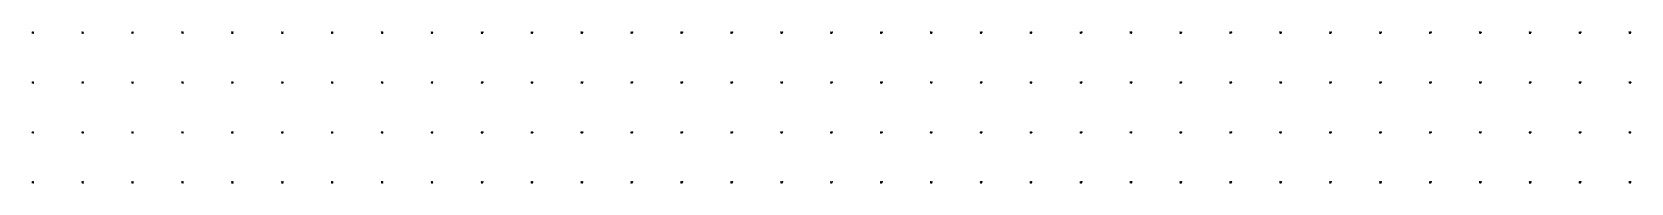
# Model space of a CAD drawing. Extents: x 3411 to 238236, y 6926 to 86361.
# Drawn here: x 142118 to 238236, y 6926 to 16016 of the extents above; entities that cross this region are included whole.
import ezdxf

# ---------------------------------------------------------------- set-up
doc = ezdxf.new("R2010")
doc.units = 13
doc.header["$MEASUREMENT"] = 0
doc.layers.add('L3D0 Base', color=3, linetype='Continuous')

msp = doc.modelspace()

# ---------------------------------------------------------------- linework, layer by layer
at = {"layer": 'L3D0 Base', "lineweight": 0}
for points in [[(142127, 15965), (142121, 15965), (142118, 15962), (142121, 15960), (142122, 15960), (142131, 15941), (142133, 15947), (142127, 15960), (142130, 15962)], [(142130, 15997), (142122, 15981), (142122, 15981), (142119, 15978), (142122, 15976), (142128, 15976), (142131, 15978), (142128, 15981), (142133, 15991)], [(142129, 16015), (142122, 16015), (142120, 16013), (142122, 16010), (142123, 16010), (142130, 15997), (142133, 15991), (142138, 15981), (142137, 15980), (142136, 15978), (142139, 15976), (142145, 15976), (142148, 15978), (142145, 15981), (142144, 15981), (142135, 15997), (142133, 16003), (142129, 16010), (142132, 16013)], [(142146, 15965), (142139, 15965), (142137, 15962), (142139, 15960), (142133, 15947), (142131, 15941), (142131, 15931), (142130, 15931), (142127, 15928), (142127, 15927), (142128, 15926), (142130, 15926), (142137, 15926), (142139, 15928), (142139, 15930), (142138, 15931), (142137, 15931), (142136, 15931), (142136, 15941), (142144, 15960), (142146, 15960), (142148, 15962)], [(142143, 16015), (142137, 16015), (142134, 16013), (142137, 16010), (142133, 16003), (142135, 15997), (142142, 16010), (142143, 16010), (142146, 16013)], [(142165, 16004), (142162, 16002), (142161, 16000), (142162, 15996), (142165, 15995), (142168, 15996), (142170, 16000), (142168, 16002)], [(142165, 15985), (142162, 15983), (142161, 15981), (142162, 15977), (142165, 15976), (142168, 15977), (142170, 15980), (142168, 15983)], [(142165, 15954), (142162, 15953), (142161, 15950), (142162, 15946), (142165, 15945), (142168, 15946), (142170, 15949), (142168, 15953)], [(142165, 15935), (142162, 15934), (142161, 15930), (142162, 15927), (142165, 15926), (142168, 15927), (142170, 15930), (142168, 15934)], [(142202, 15966), (142200, 15966), (142198, 15966), (142197, 15964), (142184, 15942), (142183, 15939), (142184, 15937), (142186, 15936), (142200, 15936), (142200, 15931), (142197, 15931), (142194, 15928), (142197, 15926), (142208, 15926), (142211, 15928), (142210, 15930), (142210, 15931), (142208, 15931), (142205, 15931), (142205, 15936), (142209, 15936), (142212, 15938), (142209, 15941), (142205, 15941), (142188, 15941), (142200, 15961), (142205, 15963), (142204, 15965)], [(142198, 16016), (142196, 16014), (142195, 16011), (142191, 16008), (142188, 16006), (142195, 16005), (142195, 15981), (142191, 15981), (142188, 15978), (142191, 15976), (142206, 15976), (142209, 15978), (142208, 15980), (142207, 15981), (142206, 15981), (142201, 15981), (142201, 16013)], [(142188, 16006), (142190, 16003), (142191, 16003), (142195, 16005)], [(142205, 15963), (142200, 15961), (142200, 15941), (142188, 15941), (142205, 15941)], [(145129, 15997), (145121, 15981), (145120, 15981), (145117, 15978), (145120, 15976), (145127, 15976), (145129, 15978), (145127, 15981), (145131, 15991)], [(145126, 15965), (145119, 15965), (145117, 15962), (145119, 15960), (145120, 15960), (145129, 15941), (145131, 15947), (145126, 15960), (145129, 15962)], [(145127, 16015), (145121, 16015), (145118, 16013), (145121, 16010), (145122, 16010), (145129, 15997), (145131, 15991), (145136, 15981), (145135, 15980), (145134, 15978), (145137, 15976), (145143, 15976), (145146, 15978), (145143, 15981), (145142, 15981), (145134, 15997), (145131, 16003), (145127, 16010), (145130, 16013)], [(145144, 15965), (145138, 15965), (145135, 15962), (145137, 15960), (145131, 15947), (145129, 15941), (145129, 15931), (145128, 15931), (145125, 15928), (145126, 15927), (145127, 15926), (145128, 15926), (145135, 15926), (145138, 15928), (145138, 15930), (145136, 15931), (145135, 15931), (145134, 15931), (145134, 15941), (145143, 15960), (145144, 15960), (145147, 15962)], [(145141, 16015), (145135, 16015), (145132, 16013), (145135, 16010), (145131, 16003), (145134, 15997), (145141, 16010), (145141, 16010), (145144, 16013)], [(145164, 16004), (145161, 16002), (145159, 16000), (145161, 15996), (145164, 15995), (145167, 15996), (145168, 16000), (145167, 16002)], [(145164, 15985), (145161, 15983), (145159, 15981), (145161, 15977), (145164, 15976), (145167, 15977), (145168, 15980), (145167, 15983)], [(145164, 15954), (145161, 15953), (145159, 15950), (145161, 15946), (145164, 15945), (145167, 15946), (145168, 15949), (145167, 15953)], [(145164, 15935), (145161, 15934), (145159, 15930), (145161, 15927), (145164, 15926), (145167, 15927), (145168, 15930), (145167, 15934)], [(145200, 15966), (145199, 15966), (145197, 15966), (145195, 15964), (145182, 15942), (145181, 15939), (145182, 15937), (145184, 15936), (145199, 15936), (145199, 15931), (145195, 15931), (145192, 15928), (145195, 15926), (145207, 15926), (145209, 15928), (145209, 15930), (145208, 15931), (145207, 15931), (145203, 15931), (145203, 15936), (145207, 15936), (145210, 15938), (145207, 15941), (145203, 15941), (145187, 15941), (145199, 15961), (145203, 15963), (145202, 15965)], [(145195, 16016), (145191, 16015), (145186, 16012), (145184, 16010), (145183, 16004), (145184, 16002), (145186, 16002), (145188, 16002), (145189, 16004), (145188, 16007), (145191, 16010), (145195, 16011), (145205, 16012), (145201, 16015)], [(145205, 16012), (145195, 16011), (145196, 16011), (145201, 16009), (145202, 16008), (145204, 16003), (145204, 16002), (145202, 15997), (145197, 15992), (145184, 15981), (145183, 15978), (145185, 15976), (145206, 15976), (145208, 15976), (145209, 15979), (145209, 15981), (145191, 15981), (145192, 15981), (145197, 15986), (145198, 15987), (145202, 15990), (145205, 15993), (145208, 15998), (145209, 16003), (145208, 16008)], [(145203, 15963), (145199, 15961), (145199, 15941), (145187, 15941), (145203, 15941)], [(145207, 15983), (145204, 15983), (145204, 15981), (145191, 15981), (145209, 15981), (145209, 15983)], [(148124, 15965), (148118, 15965), (148115, 15962), (148118, 15960), (148119, 15960), (148128, 15941), (148130, 15947), (148125, 15960), (148127, 15962)], [(148126, 16015), (148119, 16015), (148116, 16013), (148119, 16010), (148120, 16010), (148127, 15997), (148130, 15991), (148135, 15981), (148133, 15980), (148133, 15978), (148135, 15976), (148142, 15976), (148145, 15978), (148142, 15981), (148140, 15981), (148133, 15997), (148130, 16003), (148126, 16010), (148128, 16013)], [(148127, 15997), (148119, 15981), (148119, 15981), (148116, 15978), (148119, 15976), (148125, 15976), (148128, 15978), (148125, 15981), (148130, 15991)], [(148142, 15965), (148136, 15965), (148133, 15962), (148135, 15960), (148130, 15947), (148128, 15941), (148128, 15931), (148126, 15931), (148124, 15928), (148124, 15927), (148126, 15926), (148126, 15926), (148133, 15926), (148137, 15928), (148136, 15930), (148135, 15931), (148133, 15931), (148133, 15931), (148133, 15941), (148141, 15960), (148142, 15960), (148145, 15962)], [(148140, 16015), (148133, 16015), (148131, 16013), (148133, 16010), (148130, 16003), (148133, 15997), (148139, 16010), (148140, 16010), (148142, 16013)], [(148162, 16004), (148159, 16002), (148158, 16000), (148159, 15996), (148162, 15995), (148165, 15996), (148166, 16000), (148165, 16002)], [(148162, 15985), (148159, 15983), (148158, 15981), (148159, 15977), (148162, 15976), (148165, 15977), (148166, 15980), (148165, 15983)], [(148162, 15954), (148159, 15953), (148158, 15950), (148159, 15946), (148162, 15945), (148165, 15946), (148166, 15949), (148165, 15953)], [(148162, 15935), (148159, 15934), (148158, 15930), (148159, 15927), (148162, 15926), (148165, 15927), (148166, 15930), (148165, 15934)], [(148199, 15966), (148197, 15966), (148195, 15966), (148194, 15964), (148180, 15942), (148180, 15939), (148180, 15937), (148182, 15936), (148197, 15936), (148197, 15931), (148194, 15931), (148191, 15928), (148194, 15926), (148205, 15926), (148208, 15928), (148207, 15930), (148206, 15931), (148205, 15931), (148201, 15931), (148201, 15936), (148206, 15936), (148208, 15938), (148206, 15941), (148201, 15941), (148185, 15941), (148197, 15961), (148201, 15963), (148201, 15965)], [(148184, 15988), (148182, 15988), (148181, 15985), (148181, 15982), (148185, 15978), (148189, 15976), (148194, 15975), (148199, 15976), (148204, 15978), (148194, 15980), (148190, 15981), (148187, 15983), (148187, 15985), (148186, 15988)], [(148185, 16013), (148182, 16008), (148183, 16005), (148186, 16004), (148188, 16005), (148189, 16008), (148188, 16009), (148189, 16009), (148194, 16011)], [(148194, 16016), (148191, 16016), (148186, 16014), (148185, 16013), (148194, 16011), (148199, 16009), (148201, 16007), (148201, 16007), (148199, 16002), (148194, 16000), (148189, 15999), (148189, 15997), (148192, 15995), (148194, 15995), (148195, 15995), (148201, 15993), (148203, 15987), (148201, 15982), (148200, 15981), (148194, 15980), (148204, 15978), (148206, 15982), (148208, 15987), (148208, 15988), (148206, 15993), (148206, 15993), (148201, 15997), (148205, 16001), (148206, 16007), (148206, 16008), (148203, 16013), (148200, 16015)], [(148201, 15963), (148197, 15961), (148197, 15941), (148185, 15941), (148201, 15941)], [(151125, 15997), (151118, 15981), (151117, 15981), (151114, 15978), (151117, 15976), (151123, 15976), (151126, 15978), (151123, 15981), (151128, 15991)], [(151123, 15965), (151116, 15965), (151114, 15962), (151116, 15960), (151118, 15960), (151126, 15941), (151129, 15947), (151123, 15960), (151125, 15962)], [(151124, 16015), (151118, 16015), (151115, 16013), (151118, 16010), (151118, 16010), (151125, 15997), (151128, 15991), (151133, 15981), (151132, 15980), (151131, 15978), (151134, 15976), (151140, 15976), (151143, 15978), (151140, 15981), (151139, 15981), (151131, 15997), (151128, 16003), (151125, 16010), (151127, 16013)], [(151141, 15965), (151135, 15965), (151132, 15962), (151134, 15960), (151129, 15947), (151126, 15941), (151126, 15931), (151125, 15931), (151122, 15928), (151123, 15927), (151124, 15926), (151125, 15926), (151132, 15926), (151135, 15928), (151135, 15930), (151133, 15931), (151132, 15931), (151131, 15931), (151131, 15941), (151139, 15960), (151141, 15960), (151144, 15962)], [(151138, 16015), (151132, 16015), (151129, 16013), (151132, 16010), (151128, 16003), (151131, 15997), (151137, 16010), (151138, 16010), (151142, 16013)], [(151161, 16004), (151158, 16002), (151156, 16000), (151158, 15996), (151161, 15995), (151164, 15996), (151165, 16000), (151163, 16002)], [(151161, 15985), (151158, 15983), (151156, 15981), (151158, 15977), (151161, 15976), (151164, 15977), (151165, 15980), (151163, 15983)], [(151161, 15954), (151158, 15953), (151156, 15950), (151158, 15946), (151161, 15945), (151164, 15946), (151165, 15949), (151163, 15953)], [(151161, 15935), (151158, 15934), (151156, 15930), (151158, 15927), (151161, 15926), (151164, 15927), (151165, 15930), (151163, 15934)], [(151197, 16016), (151196, 16016), (151194, 16016), (151193, 16014), (151179, 15992), (151178, 15990), (151179, 15987), (151181, 15986), (151196, 15986), (151196, 15981), (151193, 15981), (151190, 15978), (151193, 15976), (151203, 15976), (151206, 15978), (151205, 15980), (151205, 15981), (151203, 15981), (151200, 15981), (151200, 15986), (151204, 15986), (151207, 15989), (151204, 15991), (151200, 15991), (151184, 15991), (151196, 16011), (151200, 16013), (151200, 16015)], [(151197, 15966), (151196, 15966), (151194, 15966), (151193, 15964), (151179, 15942), (151178, 15939), (151179, 15937), (151181, 15936), (151196, 15936), (151196, 15931), (151193, 15931), (151190, 15928), (151193, 15926), (151203, 15926), (151206, 15928), (151205, 15930), (151205, 15931), (151203, 15931), (151200, 15931), (151200, 15936), (151204, 15936), (151207, 15938), (151204, 15941), (151200, 15941), (151184, 15941), (151196, 15961), (151200, 15963), (151200, 15965)], [(151200, 16013), (151196, 16011), (151196, 15991), (151184, 15991), (151200, 15991)], [(151200, 15963), (151196, 15961), (151196, 15941), (151184, 15941), (151200, 15941)], [(154121, 15965), (154115, 15965), (154112, 15962), (154115, 15960), (154116, 15960), (154125, 15941), (154127, 15947), (154122, 15960), (154124, 15962)], [(154122, 16015), (154116, 16015), (154113, 16013), (154116, 16010), (154117, 16010), (154124, 15997), (154127, 15991), (154132, 15981), (154130, 15980), (154129, 15978), (154132, 15976), (154139, 15976), (154141, 15978), (154139, 15981), (154137, 15981), (154129, 15997), (154127, 16003), (154123, 16010), (154125, 16013)], [(154124, 15997), (154116, 15981), (154115, 15981), (154113, 15978), (154115, 15976), (154122, 15976), (154125, 15978), (154122, 15981), (154127, 15991)], [(154139, 15965), (154133, 15965), (154130, 15962), (154132, 15960), (154127, 15947), (154125, 15941), (154125, 15931), (154124, 15931), (154120, 15928), (154121, 15927), (154122, 15926), (154124, 15926), (154131, 15926), (154134, 15928), (154133, 15930), (154132, 15931), (154131, 15931), (154129, 15931), (154129, 15941), (154138, 15960), (154139, 15960), (154142, 15962)], [(154136, 16015), (154131, 16015), (154128, 16013), (154130, 16010), (154127, 16003), (154129, 15997), (154136, 16010), (154136, 16010), (154140, 16013)], [(154159, 16004), (154156, 16002), (154155, 16000), (154156, 15996), (154159, 15995), (154162, 15996), (154163, 16000), (154162, 16002)], [(154159, 15985), (154156, 15983), (154155, 15981), (154156, 15977), (154159, 15976), (154162, 15977), (154163, 15980), (154162, 15983)], [(154159, 15954), (154156, 15953), (154155, 15950), (154156, 15946), (154159, 15945), (154162, 15946), (154163, 15949), (154162, 15953)], [(154159, 15935), (154156, 15934), (154155, 15930), (154156, 15927), (154159, 15926), (154162, 15927), (154163, 15930), (154162, 15934)], [(154195, 15966), (154194, 15966), (154192, 15966), (154191, 15964), (154177, 15942), (154176, 15939), (154177, 15937), (154180, 15936), (154194, 15936), (154194, 15931), (154191, 15931), (154188, 15928), (154191, 15926), (154202, 15926), (154205, 15928), (154204, 15930), (154203, 15931), (154202, 15931), (154198, 15931), (154198, 15936), (154202, 15936), (154205, 15938), (154202, 15941), (154198, 15941), (154182, 15941), (154194, 15961), (154198, 15963), (154198, 15965)], [(154181, 15989), (154179, 15988), (154178, 15986), (154179, 15983), (154181, 15978), (154185, 15976), (154191, 15975), (154195, 15976), (154200, 15979), (154191, 15980), (154188, 15980), (154184, 15983), (154184, 15986), (154184, 15988)], [(154199, 16015), (154184, 16015), (154181, 16014), (154181, 16012), (154181, 15995), (154181, 15994), (154181, 15993), (154183, 15993), (154185, 15993), (154186, 15995), (154192, 15996), (154201, 15997), (154186, 16000), (154186, 16010), (154199, 16010), (154202, 16013), (154202, 16014), (154200, 16015)], [(154198, 15963), (154194, 15961), (154194, 15941), (154182, 15941), (154198, 15941)], [(154192, 16001), (154191, 16001), (154186, 16000), (154201, 15997), (154198, 16000)], [(154201, 15997), (154192, 15996), (154193, 15996), (154198, 15994), (154198, 15994), (154199, 15988), (154199, 15988), (154197, 15982), (154195, 15981), (154191, 15980), (154200, 15979), (154203, 15983), (154204, 15988), (154204, 15993)], [(157129, 15997), (157121, 15981), (157120, 15981), (157117, 15978), (157120, 15976), (157126, 15976), (157129, 15978), (157126, 15981), (157131, 15991)], [(157126, 15965), (157119, 15965), (157117, 15962), (157119, 15960), (157121, 15960), (157129, 15941), (157132, 15947), (157126, 15960), (157129, 15962)], [(157127, 16015), (157121, 16015), (157118, 16013), (157121, 16010), (157122, 16010), (157129, 15997), (157131, 15991), (157136, 15981), (157135, 15980), (157134, 15978), (157137, 15976), (157143, 15976), (157146, 15978), (157143, 15981), (157142, 15981), (157134, 15997), (157131, 16003), (157128, 16010), (157130, 16013)], [(157144, 15965), (157138, 15965), (157135, 15962), (157137, 15960), (157132, 15947), (157129, 15941), (157129, 15931), (157128, 15931), (157125, 15928), (157126, 15927), (157127, 15926), (157128, 15926), (157135, 15926), (157138, 15928), (157138, 15930), (157136, 15931), (157135, 15931), (157134, 15931), (157134, 15941), (157143, 15960), (157144, 15960), (157147, 15962)], [(157141, 16015), (157135, 16015), (157132, 16013), (157135, 16010), (157131, 16003), (157134, 15997), (157140, 16010), (157141, 16010), (157145, 16013)], [(157164, 16004), (157161, 16002), (157159, 16000), (157161, 15996), (157164, 15995), (157167, 15996), (157168, 16000), (157166, 16002)], [(157164, 15985), (157161, 15983), (157159, 15981), (157161, 15977), (157164, 15976), (157167, 15977), (157168, 15980), (157166, 15983)], [(157164, 15954), (157161, 15953), (157159, 15950), (157161, 15946), (157164, 15945), (157167, 15946), (157168, 15949), (157166, 15953)], [(157164, 15935), (157161, 15934), (157159, 15930), (157161, 15927), (157164, 15926), (157167, 15927), (157168, 15930), (157166, 15934)], [(157200, 15966), (157199, 15966), (157197, 15966), (157196, 15964), (157182, 15942), (157181, 15939), (157182, 15937), (157185, 15936), (157199, 15936), (157199, 15931), (157196, 15931), (157193, 15928), (157196, 15926), (157206, 15926), (157209, 15928), (157209, 15930), (157208, 15931), (157206, 15931), (157203, 15931), (157203, 15936), (157207, 15936), (157210, 15938), (157207, 15941), (157203, 15941), (157187, 15941), (157199, 15961), (157203, 15963), (157203, 15965)], [(157199, 16016), (157197, 16016), (157192, 16014), (157188, 16010), (157185, 16007), (157183, 16001), (157183, 15995), (157183, 15991), (157184, 15986), (157185, 15984), (157187, 15979), (157196, 15980), (157192, 15981), (157189, 15986), (157189, 15990), (157191, 15995), (157191, 15995), (157196, 15997), (157205, 15997), (157188, 15999), (157190, 16003), (157192, 16007), (157195, 16009), (157199, 16011), (157206, 16014), (157205, 16014)], [(157205, 15997), (157196, 15997), (157197, 15997), (157202, 15994), (157202, 15994), (157204, 15988), (157204, 15988), (157202, 15983), (157201, 15982), (157196, 15980), (157187, 15979), (157192, 15976), (157196, 15975), (157200, 15976), (157205, 15979), (157208, 15983), (157209, 15988), (157208, 15993)], [(157203, 15963), (157199, 15961), (157199, 15941), (157187, 15941), (157203, 15941)], [(157197, 16002), (157193, 16001), (157188, 15999), (157205, 15997), (157202, 16000)], [(157206, 16014), (157199, 16011), (157202, 16010), (157202, 16009), (157202, 16007), (157204, 16005), (157207, 16007), (157208, 16009)], [(160124, 15965), (160118, 15965), (160115, 15962), (160118, 15960), (160119, 15960), (160128, 15941), (160130, 15947), (160125, 15960), (160127, 15962)], [(160126, 16015), (160119, 16015), (160116, 16013), (160119, 16010), (160120, 16010), (160127, 15997), (160130, 15991), (160135, 15981), (160133, 15980), (160133, 15978), (160135, 15976), (160142, 15976), (160144, 15978), (160142, 15981), (160140, 15981), (160133, 15997), (160130, 16003), (160126, 16010), (160128, 16013)], [(160127, 15997), (160119, 15981), (160119, 15981), (160116, 15978), (160119, 15976), (160125, 15976), (160128, 15978), (160125, 15981), (160130, 15991)], [(160142, 15965), (160136, 15965), (160133, 15962), (160135, 15960), (160130, 15947), (160128, 15941), (160128, 15931), (160127, 15931), (160123, 15928), (160124, 15927), (160126, 15926), (160127, 15926), (160134, 15926), (160137, 15928), (160136, 15930), (160135, 15931), (160134, 15931), (160133, 15931), (160133, 15941), (160141, 15960), (160142, 15960), (160145, 15962)], [(160140, 16015), (160134, 16015), (160131, 16013), (160133, 16010), (160130, 16003), (160133, 15997), (160139, 16010), (160140, 16010), (160143, 16013)], [(160162, 16004), (160159, 16002), (160158, 16000), (160159, 15996), (160162, 15995), (160166, 15996), (160166, 16000), (160165, 16002)], [(160162, 15985), (160159, 15983), (160158, 15981), (160159, 15977), (160162, 15976), (160166, 15977), (160166, 15980), (160165, 15983)], [(160162, 15954), (160159, 15953), (160158, 15950), (160159, 15946), (160162, 15945), (160166, 15946), (160166, 15949), (160165, 15953)], [(160162, 15935), (160159, 15934), (160158, 15930), (160159, 15927), (160162, 15926), (160166, 15927), (160166, 15930), (160165, 15934)], [(160199, 15966), (160197, 15966), (160195, 15966), (160194, 15964), (160180, 15942), (160180, 15939), (160180, 15937), (160183, 15936), (160197, 15936), (160197, 15931), (160194, 15931), (160192, 15928), (160194, 15926), (160205, 15926), (160208, 15928), (160207, 15930), (160206, 15931), (160205, 15931), (160201, 15931), (160201, 15936), (160206, 15936), (160208, 15938), (160206, 15941), (160201, 15941), (160185, 15941), (160197, 15961), (160201, 15963), (160201, 15965)], [(160183, 16016), (160182, 16016), (160181, 16014), (160181, 16013), (160181, 16010), (160200, 16010), (160197, 16007), (160194, 16002), (160192, 15998), (160191, 15993), (160190, 15990), (160189, 15985), (160189, 15985), (160188, 15978), (160191, 15975), (160193, 15976), (160194, 15978), (160194, 15984), (160195, 15990), (160196, 15995), (160199, 16000), (160200, 16001), (160203, 16006), (160206, 16010), (160208, 16011), (160208, 16013), (160207, 16014), (160206, 16015), (160205, 16015), (160185, 16015)], [(160181, 16010), (160181, 16009), (160182, 16008), (160183, 16007), (160185, 16008), (160186, 16010), (160200, 16010)], [(160201, 15963), (160197, 15961), (160197, 15941), (160185, 15941), (160201, 15941)], [(163123, 15965), (163116, 15965), (163113, 15962), (163116, 15960), (163118, 15960), (163126, 15941), (163129, 15947), (163123, 15960), (163125, 15962)], [(163125, 15997), (163118, 15981), (163117, 15981), (163114, 15978), (163117, 15976), (163123, 15976), (163126, 15978), (163123, 15981), (163128, 15991)], [(163124, 16015), (163118, 16015), (163115, 16013), (163118, 16010), (163119, 16010), (163125, 15997), (163128, 15991), (163133, 15981), (163132, 15980), (163131, 15978), (163134, 15976), (163140, 15976), (163143, 15978), (163140, 15981), (163139, 15981), (163131, 15997), (163128, 16003), (163125, 16010), (163127, 16013)], [(163141, 15965), (163134, 15965), (163132, 15962), (163134, 15960), (163129, 15947), (163126, 15941), (163126, 15931), (163125, 15931), (163123, 15928), (163123, 15927), (163124, 15926), (163125, 15926), (163132, 15926), (163135, 15928), (163134, 15930), (163134, 15931), (163132, 15931), (163131, 15931), (163131, 15941), (163139, 15960), (163141, 15960), (163144, 15962)], [(163138, 16015), (163132, 16015), (163130, 16013), (163132, 16010), (163128, 16003), (163131, 15997), (163137, 16010), (163138, 16010), (163141, 16013)], [(163160, 16004), (163158, 16002), (163156, 16000), (163158, 15996), (163160, 15995), (163164, 15996), (163165, 16000), (163164, 16002)], [(163160, 15985), (163158, 15983), (163156, 15981), (163158, 15977), (163160, 15976), (163164, 15977), (163165, 15980), (163164, 15983)], [(163160, 15954), (163158, 15953), (163156, 15950), (163158, 15946), (163160, 15945), (163164, 15946), (163165, 15949), (163164, 15953)], [(163160, 15935), (163158, 15934), (163156, 15930), (163158, 15927), (163160, 15926), (163164, 15927), (163165, 15930), (163164, 15934)], [(163186, 15997), (163182, 15993), (163181, 15993), (163179, 15987), (163180, 15983), (163183, 15978), (163193, 15980), (163192, 15980), (163187, 15982), (163186, 15982), (163184, 15987), (163186, 15993), (163187, 15993), (163193, 15995)], [(163197, 15966), (163196, 15966), (163193, 15966), (163193, 15964), (163179, 15942), (163179, 15939), (163179, 15937), (163182, 15936), (163196, 15936), (163196, 15931), (163193, 15931), (163190, 15928), (163193, 15926), (163203, 15926), (163206, 15928), (163205, 15930), (163205, 15931), (163203, 15931), (163200, 15931), (163200, 15936), (163204, 15936), (163207, 15938), (163204, 15941), (163200, 15941), (163184, 15941), (163196, 15961), (163200, 15963), (163200, 15965)], [(163184, 16013), (163182, 16010), (163180, 16005), (163182, 16000), (163182, 16000), (163186, 15997), (163186, 15997), (163193, 15995), (163193, 15995), (163199, 15993), (163201, 15987), (163201, 15987), (163198, 15982), (163198, 15981), (163193, 15980), (163183, 15978), (163187, 15976), (163193, 15975), (163198, 15976), (163203, 15978), (163205, 15982), (163206, 15987), (163206, 15988), (163204, 15993), (163203, 15994), (163199, 15997), (163199, 15997), (163193, 16000), (163193, 16000), (163187, 16001), (163185, 16005), (163187, 16009), (163187, 16009), (163193, 16011)], [(163193, 16016), (163189, 16015), (163184, 16013), (163193, 16011), (163193, 16011), (163198, 16009), (163200, 16005), (163198, 16001), (163198, 16001), (163193, 16000), (163199, 15997), (163204, 16000), (163205, 16005), (163205, 16008), (163202, 16013), (163198, 16015)], [(163200, 15963), (163196, 15961), (163196, 15941), (163184, 15941), (163200, 15941)], [(166121, 15965), (166115, 15965), (166112, 15962), (166115, 15960), (166116, 15960), (166124, 15941), (166127, 15947), (166122, 15960), (166124, 15962)], [(166122, 16015), (166116, 16015), (166113, 16013), (166116, 16010), (166117, 16010), (166124, 15997), (166127, 15991), (166132, 15981), (166130, 15980), (166129, 15978), (166132, 15976), (166139, 15976), (166141, 15978), (166139, 15981), (166137, 15981), (166129, 15997), (166127, 16003), (166123, 16010), (166125, 16013)], [(166124, 15997), (166117, 15981), (166115, 15981), (166113, 15978), (166115, 15976), (166122, 15976), (166124, 15978), (166122, 15981), (166127, 15991)], [(166139, 15965), (166133, 15965), (166130, 15962), (166132, 15960), (166127, 15947), (166124, 15941), (166124, 15931), (166124, 15931), (166121, 15928), (166121, 15927), (166122, 15926), (166124, 15926), (166131, 15926), (166134, 15928), (166133, 15930), (166132, 15931), (166131, 15931), (166129, 15931), (166129, 15941), (166138, 15960), (166139, 15960), (166142, 15962)], [(166137, 16015), (166131, 16015), (166128, 16013), (166130, 16010), (166127, 16003), (166129, 15997), (166136, 16010), (166137, 16010), (166140, 16013)], [(166159, 16004), (166156, 16002), (166155, 16000), (166156, 15996), (166159, 15995), (166162, 15996), (166163, 16000), (166162, 16002)], [(166159, 15985), (166156, 15983), (166155, 15981), (166156, 15977), (166159, 15976), (166162, 15977), (166163, 15980), (166162, 15983)], [(166159, 15954), (166156, 15953), (166155, 15950), (166156, 15946), (166159, 15945), (166162, 15946), (166163, 15949), (166162, 15953)], [(166159, 15935), (166156, 15934), (166155, 15930), (166156, 15927), (166159, 15926), (166162, 15927), (166163, 15930), (166162, 15934)], [(166195, 15966), (166194, 15966), (166192, 15966), (166191, 15964), (166177, 15942), (166177, 15939), (166177, 15937), (166180, 15936), (166194, 15936), (166194, 15931), (166191, 15931), (166188, 15928), (166191, 15926), (166202, 15926), (166204, 15928), (166204, 15930), (166203, 15931), (166202, 15931), (166198, 15931), (166198, 15936), (166202, 15936), (166206, 15938), (166202, 15941), (166198, 15941), (166182, 15941), (166194, 15961), (166198, 15963), (166198, 15965)], [(166191, 16016), (166187, 16015), (166182, 16012), (166179, 16008), (166179, 16002), (166179, 15998), (166182, 15993), (166191, 15994), (166190, 15994), (166186, 15997), (166185, 15997), (166183, 16002), (166183, 16004), (166186, 16009), (166186, 16009), (166191, 16011), (166200, 16011), (166196, 16015)], [(166183, 15986), (166180, 15985), (166179, 15982), (166180, 15980), (166181, 15978), (166188, 15980), (166186, 15981), (166186, 15982), (166185, 15985)], [(166200, 16011), (166191, 16011), (166193, 16011), (166197, 16008), (166197, 16007), (166198, 16001), (166196, 15996), (166196, 15996), (166191, 15994), (166182, 15993), (166199, 15993), (166198, 15988), (166195, 15983), (166193, 15982), (166188, 15980), (166181, 15978), (166183, 15976), (166188, 15975), (166190, 15975), (166195, 15977), (166200, 15981), (166202, 15984), (166204, 15990), (166204, 15996), (166204, 16000), (166203, 16005), (166202, 16007)], [(166182, 15993), (166185, 15990), (166190, 15989), (166194, 15990), (166199, 15993)], [(166198, 15963), (166194, 15961), (166194, 15941), (166182, 15941), (166198, 15941)], [(169128, 16015), (169122, 16015), (169119, 16013), (169122, 16010), (169123, 16010), (169131, 15997), (169133, 15991), (169138, 15981), (169136, 15980), (169135, 15978), (169138, 15976), (169145, 15976), (169147, 15978), (169145, 15981), (169144, 15981), (169135, 15997), (169133, 16003), (169129, 16010), (169131, 16013)], [(169131, 15997), (169123, 15981), (169121, 15981), (169119, 15978), (169121, 15976), (169128, 15976), (169131, 15978), (169128, 15981), (169133, 15991)], [(169127, 15965), (169121, 15965), (169119, 15962), (169121, 15960), (169122, 15960), (169131, 15941), (169133, 15947), (169128, 15960), (169130, 15962)], [(169145, 15965), (169139, 15965), (169136, 15962), (169139, 15960), (169133, 15947), (169131, 15941), (169131, 15931), (169130, 15931), (169127, 15928), (169128, 15927), (169128, 15926), (169130, 15926), (169137, 15926), (169140, 15928), (169139, 15930), (169138, 15931), (169137, 15931), (169135, 15931), (169135, 15941), (169145, 15960), (169145, 15960), (169148, 15962)], [(169143, 16015), (169137, 16015), (169134, 16013), (169136, 16010), (169133, 16003), (169135, 15997), (169142, 16010), (169143, 16010), (169146, 16013)], [(169166, 16004), (169162, 16002), (169161, 16000), (169162, 15996), (169166, 15995), (169168, 15996), (169170, 16000), (169168, 16002)], [(169166, 15985), (169162, 15983), (169161, 15981), (169162, 15977), (169166, 15976), (169168, 15977), (169170, 15980), (169168, 15983)], [(169166, 15954), (169162, 15953), (169161, 15950), (169162, 15946), (169166, 15945), (169168, 15946), (169170, 15949), (169168, 15953)], [(169166, 15935), (169162, 15934), (169161, 15930), (169162, 15927), (169166, 15926), (169168, 15927), (169170, 15930), (169168, 15934)], [(169202, 15966), (169200, 15966), (169199, 15966), (169197, 15964), (169184, 15942), (169183, 15939), (169184, 15937), (169186, 15936), (169201, 15936), (169201, 15931), (169197, 15931), (169194, 15928), (169197, 15926), (169208, 15926), (169211, 15928), (169211, 15930), (169209, 15931), (169208, 15931), (169205, 15931), (169205, 15936), (169209, 15936), (169212, 15938), (169209, 15941), (169205, 15941), (169189, 15941), (169200, 15961), (169205, 15963), (169204, 15965)], [(169199, 16016), (169196, 16014), (169194, 16011), (169190, 16008), (169187, 16006), (169196, 16005), (169196, 15981), (169191, 15981), (169188, 15978), (169191, 15976), (169206, 15976), (169208, 15978), (169208, 15980), (169207, 15981), (169206, 15981), (169201, 15981), (169201, 16013)], [(169187, 16006), (169190, 16003), (169190, 16003), (169196, 16005)], [(169205, 15963), (169200, 15961), (169200, 15941), (169189, 15941), (169205, 15941)], [(169225, 16014), (169220, 16010), (169219, 16007), (169217, 16002), (169216, 15995), (169217, 15992), (169218, 15986), (169220, 15981), (169220, 15981), (169225, 15976), (169229, 15975), (169229, 15975), (169234, 15976), (169229, 15980), (169227, 15981), (169224, 15985), (169222, 15990), (169221, 15996), (169222, 16002), (169224, 16007), (169225, 16009), (169229, 16011)], [(169229, 16016), (169229, 16016), (169225, 16014), (169229, 16011), (169231, 16011), (169235, 16007), (169237, 16002), (169237, 15996), (169237, 15990), (169235, 15985), (169234, 15982), (169229, 15980), (169234, 15976), (169239, 15981), (169240, 15983), (169242, 15989), (169243, 15995), (169242, 16000), (169241, 16005), (169239, 16010), (169239, 16010), (169234, 16014)], [(172129, 15997), (172121, 15981), (172120, 15981), (172117, 15978), (172120, 15976), (172126, 15976), (172129, 15978), (172127, 15981), (172131, 15991)], [(172126, 15965), (172120, 15965), (172117, 15962), (172120, 15960), (172121, 15960), (172129, 15941), (172132, 15947), (172126, 15960), (172129, 15962)], [(172127, 16015), (172121, 16015), (172118, 16013), (172121, 16010), (172122, 16010), (172129, 15997), (172131, 15991), (172137, 15981), (172135, 15980), (172134, 15978), (172137, 15976), (172143, 15976), (172146, 15978), (172143, 15981), (172142, 15981), (172134, 15997), (172131, 16003), (172128, 16010), (172130, 16013)], [(172144, 15965), (172137, 15965), (172135, 15962), (172137, 15960), (172132, 15947), (172129, 15941), (172129, 15931), (172128, 15931), (172125, 15928), (172126, 15927), (172127, 15926), (172128, 15926), (172135, 15926), (172138, 15928), (172137, 15930), (172137, 15931), (172135, 15931), (172135, 15931), (172135, 15941), (172143, 15960), (172144, 15960), (172146, 15962)], [(172142, 16015), (172135, 16015), (172132, 16013), (172135, 16010), (172131, 16003), (172134, 15997), (172140, 16010), (172142, 16010), (172144, 16013)], [(172164, 16004), (172161, 16002), (172160, 16000), (172161, 15996), (172164, 15995), (172167, 15996), (172168, 16000), (172167, 16002)], [(172164, 15985), (172161, 15983), (172160, 15981), (172161, 15977), (172164, 15976), (172167, 15977), (172168, 15980), (172167, 15983)], [(172164, 15954), (172161, 15953), (172160, 15950), (172161, 15946), (172164, 15945), (172167, 15946), (172168, 15949), (172167, 15953)], [(172164, 15935), (172161, 15934), (172160, 15930), (172161, 15927), (172164, 15926), (172167, 15927), (172168, 15930), (172167, 15934)], [(172201, 15966), (172198, 15966), (172197, 15966), (172196, 15964), (172182, 15942), (172182, 15939), (172182, 15937), (172184, 15936), (172199, 15936), (172199, 15931), (172196, 15931), (172193, 15928), (172196, 15926), (172206, 15926), (172209, 15928), (172209, 15930), (172208, 15931), (172206, 15931), (172203, 15931), (172203, 15936), (172208, 15936), (172210, 15938), (172208, 15941), (172203, 15941), (172187, 15941), (172198, 15961), (172203, 15963), (172203, 15965)], [(172197, 16016), (172195, 16014), (172193, 16011), (172189, 16008), (172186, 16006), (172194, 16005), (172194, 15981), (172189, 15981), (172186, 15978), (172189, 15976), (172204, 15976), (172207, 15978), (172207, 15980), (172205, 15981), (172204, 15981), (172199, 15981), (172199, 16013)], [(172186, 16006), (172189, 16003), (172189, 16003), (172194, 16005)], [(172203, 15963), (172198, 15961), (172198, 15941), (172187, 15941), (172203, 15941)], [(172229, 16016), (172226, 16014), (172225, 16011), (172221, 16008), (172218, 16006), (172226, 16005), (172226, 15981), (172222, 15981), (172219, 15978), (172222, 15976), (172236, 15976), (172239, 15978), (172238, 15980), (172238, 15981), (172236, 15981), (172231, 15981), (172231, 16013)], [(172218, 16006), (172220, 16003), (172221, 16003), (172226, 16005)], [(175127, 15997), (175120, 15981), (175118, 15981), (175115, 15978), (175118, 15976), (175125, 15976), (175127, 15978), (175125, 15981), (175130, 15991)], [(175125, 15965), (175118, 15965), (175115, 15962), (175118, 15960), (175119, 15960), (175127, 15941), (175130, 15947), (175125, 15960), (175127, 15962)], [(175125, 16015), (175119, 16015), (175116, 16013), (175119, 16010), (175120, 16010), (175127, 15997), (175130, 15991), (175135, 15981), (175133, 15980), (175132, 15978), (175136, 15976), (175141, 15976), (175145, 15978), (175141, 15981), (175141, 15981), (175132, 15997), (175130, 16003), (175126, 16010), (175128, 16013)], [(175142, 15965), (175136, 15965), (175133, 15962), (175136, 15960), (175130, 15947), (175127, 15941), (175127, 15931), (175127, 15931), (175124, 15928), (175125, 15927), (175125, 15926), (175127, 15926), (175134, 15926), (175136, 15928), (175136, 15930), (175135, 15931), (175134, 15931), (175133, 15931), (175133, 15941), (175141, 15960), (175142, 15960), (175145, 15962)], [(175140, 16015), (175134, 16015), (175131, 16013), (175133, 16010), (175130, 16003), (175132, 15997), (175139, 16010), (175140, 16010), (175143, 16013)], [(175162, 16004), (175159, 16002), (175158, 16000), (175160, 15996), (175162, 15995), (175165, 15996), (175167, 16000), (175165, 16002)], [(175162, 15985), (175159, 15983), (175158, 15981), (175160, 15977), (175162, 15976), (175165, 15977), (175167, 15980), (175165, 15983)], [(175162, 15954), (175159, 15953), (175158, 15950), (175160, 15946), (175162, 15945), (175165, 15946), (175167, 15949), (175165, 15953)], [(175162, 15935), (175159, 15934), (175158, 15930), (175160, 15927), (175162, 15926), (175165, 15927), (175167, 15930), (175165, 15934)], [(175199, 15966), (175197, 15966), (175195, 15966), (175194, 15964), (175181, 15942), (175180, 15939), (175181, 15937), (175183, 15936), (175198, 15936), (175198, 15931), (175194, 15931), (175191, 15928), (175194, 15926), (175205, 15926), (175207, 15928), (175207, 15930), (175206, 15931), (175205, 15931), (175202, 15931), (175202, 15936), (175206, 15936), (175209, 15938), (175206, 15941), (175202, 15941), (175186, 15941), (175198, 15961), (175202, 15963), (175201, 15965)], [(175195, 16016), (175193, 16014), (175191, 16011), (175187, 16008), (175184, 16006), (175193, 16005), (175193, 15981), (175188, 15981), (175185, 15978), (175188, 15976), (175202, 15976), (175205, 15978), (175205, 15980), (175204, 15981), (175202, 15981), (175198, 15981), (175198, 16013)], [(175184, 16006), (175187, 16003), (175188, 16003), (175193, 16005)], [(175202, 15963), (175198, 15961), (175198, 15941), (175186, 15941), (175202, 15941)], [(175226, 16016), (175221, 16015), (175217, 16012), (175215, 16010), (175214, 16004), (175214, 16002), (175216, 16002), (175219, 16002), (175220, 16004), (175219, 16007), (175221, 16010), (175226, 16011), (175235, 16012), (175231, 16015)], [(175235, 16012), (175226, 16011), (175226, 16011), (175232, 16009), (175233, 16008), (175234, 16003), (175234, 16002), (175232, 15997), (175228, 15992), (175214, 15981), (175214, 15978), (175216, 15976), (175237, 15976), (175239, 15976), (175240, 15979), (175240, 15981), (175222, 15981), (175223, 15981), (175228, 15986), (175228, 15987), (175233, 15990), (175235, 15993), (175238, 15998), (175240, 16003), (175238, 16008)], [(175237, 15983), (175235, 15983), (175234, 15981), (175222, 15981), (175240, 15981), (175239, 15983)], [(178126, 15997), (178118, 15981), (178117, 15981), (178114, 15978), (178117, 15976), (178123, 15976), (178126, 15978), (178124, 15981), (178129, 15991)], [(178123, 15965), (178117, 15965), (178114, 15962), (178117, 15960), (178117, 15960), (178126, 15941), (178129, 15947), (178123, 15960), (178126, 15962)], [(178124, 16015), (178118, 16015), (178115, 16013), (178118, 16010), (178119, 16010), (178126, 15997), (178129, 15991), (178133, 15981), (178131, 15980), (178131, 15978), (178134, 15976), (178140, 15976), (178143, 15978), (178140, 15981), (178139, 15981), (178131, 15997), (178129, 16003), (178124, 16010), (178126, 16013)], [(178140, 15965), (178134, 15965), (178131, 15962), (178134, 15960), (178129, 15947), (178126, 15941), (178126, 15931), (178125, 15931), (178122, 15928), (178123, 15927), (178124, 15926), (178125, 15926), (178132, 15926), (178135, 15928), (178134, 15930), (178133, 15931), (178132, 15931), (178131, 15931), (178131, 15941), (178140, 15960), (178140, 15960), (178143, 15962)], [(178138, 16015), (178132, 16015), (178129, 16013), (178132, 16010), (178129, 16003), (178131, 15997), (178137, 16010), (178138, 16010), (178141, 16013)], [(178161, 16004), (178158, 16002), (178157, 16000), (178158, 15996), (178161, 15995), (178164, 15996), (178165, 16000), (178164, 16002)], [(178161, 15985), (178158, 15983), (178157, 15981), (178158, 15977), (178161, 15976), (178164, 15977), (178165, 15980), (178164, 15983)], [(178161, 15954), (178158, 15953), (178157, 15950), (178158, 15946), (178161, 15945), (178164, 15946), (178165, 15949), (178164, 15953)], [(178161, 15935), (178158, 15934), (178157, 15930), (178158, 15927), (178161, 15926), (178164, 15927), (178165, 15930), (178164, 15934)], [(178197, 15966), (178195, 15966), (178194, 15966), (178192, 15964), (178179, 15942), (178178, 15939), (178179, 15937), (178181, 15936), (178196, 15936), (178196, 15931), (178192, 15931), (178190, 15928), (178192, 15926), (178203, 15926), (178206, 15928), (178206, 15930), (178204, 15931), (178203, 15931), (178200, 15931), (178200, 15936), (178204, 15936), (178207, 15938), (178204, 15941), (178200, 15941), (178184, 15941), (178196, 15961), (178200, 15963), (178199, 15965)], [(178194, 16016), (178192, 16014), (178190, 16011), (178185, 16008), (178183, 16006), (178191, 16005), (178191, 15981), (178186, 15981), (178183, 15978), (178186, 15976), (178201, 15976), (178204, 15978), (178204, 15980), (178202, 15981), (178201, 15981), (178196, 15981), (178196, 16013)], [(178183, 16006), (178185, 16003), (178186, 16003), (178191, 16005)], [(178200, 15963), (178196, 15961), (178196, 15941), (178184, 15941), (178200, 15941)], [(178214, 15988), (178212, 15988), (178211, 15985), (178212, 15982), (178216, 15978), (178219, 15976), (178225, 15975), (178230, 15976), (178235, 15978), (178225, 15980), (178221, 15981), (178217, 15983), (178218, 15985), (178217, 15988)], [(178216, 16013), (178213, 16008), (178214, 16005), (178216, 16004), (178218, 16005), (178219, 16008), (178219, 16009), (178219, 16009), (178225, 16011)], [(178225, 16016), (178221, 16016), (178216, 16014), (178216, 16013), (178225, 16011), (178230, 16009), (178232, 16007), (178232, 16007), (178229, 16002), (178224, 16000), (178220, 15999), (178219, 15997), (178222, 15995), (178225, 15995), (178226, 15995), (178231, 15993), (178233, 15987), (178231, 15982), (178230, 15981), (178225, 15980), (178235, 15978), (178237, 15982), (178238, 15987), (178238, 15988), (178237, 15993), (178237, 15993), (178232, 15997), (178235, 16001), (178237, 16007), (178237, 16008), (178233, 16013), (178230, 16015)], [(181124, 15997), (181116, 15981), (181116, 15981), (181112, 15978), (181116, 15976), (181121, 15976), (181124, 15978), (181122, 15981), (181127, 15991)], [(181121, 15965), (181115, 15965), (181112, 15962), (181115, 15960), (181116, 15960), (181124, 15941), (181127, 15947), (181121, 15960), (181124, 15962)], [(181122, 16015), (181116, 16015), (181113, 16013), (181116, 16010), (181117, 16010), (181124, 15997), (181127, 15991), (181132, 15981), (181130, 15980), (181130, 15978), (181133, 15976), (181138, 15976), (181142, 15978), (181138, 15981), (181137, 15981), (181129, 15997), (181127, 16003), (181123, 16010), (181125, 16013)], [(181139, 15965), (181133, 15965), (181130, 15962), (181133, 15960), (181127, 15947), (181124, 15941), (181124, 15931), (181123, 15931), (181121, 15928), (181121, 15927), (181122, 15926), (181123, 15926), (181130, 15926), (181133, 15928), (181133, 15930), (181132, 15931), (181130, 15931), (181130, 15931), (181130, 15941), (181138, 15960), (181139, 15960), (181142, 15962)], [(181137, 16015), (181130, 16015), (181128, 16013), (181130, 16010), (181127, 16003), (181129, 15997), (181136, 16010), (181137, 16010), (181140, 16013)], [(181159, 16004), (181156, 16002), (181155, 16000), (181156, 15996), (181159, 15995), (181162, 15996), (181163, 16000), (181162, 16002)], [(181159, 15985), (181156, 15983), (181155, 15981), (181156, 15977), (181159, 15976), (181162, 15977), (181163, 15980), (181162, 15983)], [(181159, 15954), (181156, 15953), (181155, 15950), (181156, 15946), (181159, 15945), (181162, 15946), (181163, 15949), (181162, 15953)], [(181159, 15935), (181156, 15934), (181155, 15930), (181156, 15927), (181159, 15926), (181162, 15927), (181163, 15930), (181162, 15934)], [(181196, 15966), (181194, 15966), (181192, 15966), (181191, 15964), (181178, 15942), (181177, 15939), (181178, 15937), (181180, 15936), (181194, 15936), (181194, 15931), (181191, 15931), (181188, 15928), (181191, 15926), (181201, 15926), (181205, 15928), (181204, 15930), (181203, 15931), (181201, 15931), (181199, 15931), (181199, 15936), (181203, 15936), (181206, 15938), (181203, 15941), (181199, 15941), (181182, 15941), (181194, 15961), (181199, 15963), (181198, 15965)], [(181192, 16016), (181190, 16014), (181188, 16011), (181184, 16008), (181182, 16006), (181189, 16005), (181189, 15981), (181185, 15981), (181182, 15978), (181185, 15976), (181199, 15976), (181202, 15978), (181202, 15980), (181201, 15981), (181199, 15981), (181194, 15981), (181194, 16013)], [(181182, 16006), (181184, 16003), (181185, 16003), (181189, 16005)], [(181199, 15963), (181194, 15961), (181194, 15941), (181182, 15941), (181199, 15941)], [(181227, 16016), (181226, 16016), (181225, 16016), (181223, 16014), (181210, 15992), (181209, 15990), (181210, 15987), (181212, 15986), (181227, 15986), (181227, 15981), (181223, 15981), (181220, 15978), (181223, 15976), (181234, 15976), (181236, 15978), (181236, 15980), (181235, 15981), (181234, 15981), (181231, 15981), (181231, 15986), (181235, 15986), (181238, 15989), (181235, 15991), (181231, 15991), (181214, 15991), (181226, 16011), (181231, 16013), (181230, 16015)], [(181231, 16013), (181226, 16011), (181226, 15991), (181214, 15991), (181231, 15991)], [(184132, 15997), (184124, 15981), (184123, 15981), (184120, 15978), (184123, 15976), (184130, 15976), (184132, 15978), (184130, 15981), (184134, 15991)], [(184129, 15965), (184123, 15965), (184120, 15962), (184123, 15960), (184124, 15960), (184132, 15941), (184135, 15947), (184130, 15960), (184132, 15962)], [(184130, 16015), (184124, 16015), (184121, 16013), (184124, 16010), (184125, 16010), (184132, 15997), (184134, 15991), (184139, 15981), (184138, 15980), (184137, 15978), (184140, 15976), (184146, 15976), (184149, 15978), (184146, 15981), (184145, 15981), (184137, 15997), (184134, 16003), (184131, 16010), (184133, 16013)], [(184147, 15965), (184141, 15965), (184138, 15962), (184140, 15960), (184135, 15947), (184132, 15941), (184132, 15931), (184131, 15931), (184128, 15928), (184129, 15927), (184130, 15926), (184131, 15926), (184138, 15926), (184141, 15928), (184141, 15930), (184139, 15931), (184138, 15931), (184137, 15931), (184137, 15941), (184146, 15960), (184147, 15960), (184150, 15962)], [(184144, 16015), (184138, 16015), (184135, 16013), (184138, 16010), (184134, 16003), (184137, 15997), (184144, 16010), (184144, 16010), (184148, 16013)], [(184167, 16004), (184164, 16002), (184163, 16000), (184164, 15996), (184167, 15995), (184170, 15996), (184171, 16000), (184170, 16002)], [(184167, 15985), (184164, 15983), (184163, 15981), (184164, 15977), (184167, 15976), (184170, 15977), (184171, 15980), (184170, 15983)], [(184167, 15954), (184164, 15953), (184163, 15950), (184164, 15946), (184167, 15945), (184170, 15946), (184171, 15949), (184170, 15953)], [(184167, 15935), (184164, 15934), (184163, 15930), (184164, 15927), (184167, 15926), (184170, 15927), (184171, 15930), (184170, 15934)], [(184203, 15966), (184202, 15966), (184200, 15966), (184199, 15964), (184185, 15942), (184184, 15939), (184185, 15937), (184187, 15936), (184202, 15936), (184202, 15931), (184199, 15931), (184196, 15928), (184199, 15926), (184210, 15926), (184212, 15928), (184212, 15930), (184211, 15931), (184210, 15931), (184206, 15931), (184206, 15936), (184210, 15936), (184213, 15938), (184210, 15941), (184206, 15941), (184190, 15941), (184202, 15961), (184206, 15963), (184206, 15965)], [(184200, 16016), (184198, 16014), (184196, 16011), (184192, 16008), (184189, 16006), (184197, 16005), (184197, 15981), (184192, 15981), (184189, 15978), (184192, 15976), (184207, 15976), (184210, 15978), (184210, 15980), (184209, 15981), (184207, 15981), (184203, 15981), (184203, 16013)], [(184189, 16006), (184191, 16003), (184192, 16003), (184197, 16005)], [(184206, 15963), (184202, 15961), (184202, 15941), (184190, 15941), (184206, 15941)], [(184221, 15989), (184219, 15988), (184218, 15986), (184219, 15983), (184221, 15978), (184224, 15976), (184230, 15975), (184236, 15976), (184240, 15979), (184230, 15980), (184228, 15980), (184224, 15983), (184224, 15986), (184224, 15988)], [(184239, 16015), (184223, 16015), (184221, 16014), (184220, 16012), (184220, 15995), (184220, 15994), (184221, 15993), (184223, 15993), (184225, 15993), (184226, 15995), (184232, 15996), (184240, 15997), (184225, 16000), (184225, 16010), (184239, 16010), (184242, 16013), (184241, 16014), (184240, 16015)], [(184232, 16001), (184231, 16001), (184225, 16000), (184240, 15997), (184238, 16000)], [(184240, 15997), (184232, 15996), (184232, 15996), (184237, 15994), (184237, 15994), (184239, 15988), (184239, 15988), (184236, 15982), (184236, 15981), (184230, 15980), (184240, 15979), (184243, 15983), (184244, 15988), (184243, 15993)], [(187127, 15965), (187121, 15965), (187118, 15962), (187121, 15960), (187122, 15960), (187131, 15941), (187134, 15947), (187128, 15960), (187130, 15962)], [(187130, 15997), (187122, 15981), (187122, 15981), (187119, 15978), (187122, 15976), (187128, 15976), (187131, 15978), (187128, 15981), (187133, 15991)], [(187129, 16015), (187122, 16015), (187120, 16013), (187122, 16010), (187123, 16010), (187130, 15997), (187133, 15991), (187138, 15981), (187136, 15980), (187136, 15978), (187138, 15976), (187145, 15976), (187148, 15978), (187145, 15981), (187143, 15981), (187136, 15997), (187133, 16003), (187129, 16010), (187131, 16013)], [(187146, 15965), (187139, 15965), (187136, 15962), (187138, 15960), (187134, 15947), (187131, 15941), (187131, 15931), (187130, 15931), (187127, 15928), (187127, 15927), (187129, 15926), (187130, 15926), (187137, 15926), (187140, 15928), (187139, 15930), (187138, 15931), (187137, 15931), (187136, 15931), (187136, 15941), (187144, 15960), (187146, 15960), (187148, 15962)], [(187143, 16015), (187137, 16015), (187134, 16013), (187136, 16010), (187133, 16003), (187136, 15997), (187142, 16010), (187143, 16010), (187146, 16013)], [(187165, 16004), (187162, 16002), (187161, 16000), (187162, 15996), (187165, 15995), (187169, 15996), (187169, 16000), (187168, 16002)], [(187165, 15985), (187162, 15983), (187161, 15981), (187162, 15977), (187165, 15976), (187169, 15977), (187169, 15980), (187168, 15983)], [(187165, 15954), (187162, 15953), (187161, 15950), (187162, 15946), (187165, 15945), (187169, 15946), (187169, 15949), (187168, 15953)], [(187165, 15935), (187162, 15934), (187161, 15930), (187162, 15927), (187165, 15926), (187169, 15927), (187169, 15930), (187168, 15934)], [(187202, 15966), (187200, 15966), (187198, 15966), (187197, 15964), (187183, 15942), (187183, 15939), (187183, 15937), (187186, 15936), (187200, 15936), (187200, 15931), (187197, 15931), (187195, 15928), (187197, 15926), (187208, 15926), (187211, 15928), (187210, 15930), (187209, 15931), (187208, 15931), (187204, 15931), (187204, 15936), (187209, 15936), (187211, 15938), (187209, 15941), (187204, 15941), (187188, 15941), (187200, 15961), (187204, 15963), (187204, 15965)], [(187199, 16016), (187196, 16014), (187195, 16011), (187190, 16008), (187188, 16006), (187196, 16005), (187196, 15981), (187191, 15981), (187188, 15978), (187191, 15976), (187206, 15976), (187209, 15978), (187208, 15980), (187207, 15981), (187206, 15981), (187201, 15981), (187201, 16013)], [(187188, 16006), (187190, 16003), (187190, 16003), (187196, 16005)], [(187204, 15963), (187200, 15961), (187200, 15941), (187188, 15941), (187204, 15941)], [(187233, 16016), (187231, 16016), (187226, 16014), (187221, 16010), (187219, 16007), (187217, 16001), (187216, 15995), (187216, 15991), (187218, 15986), (187218, 15984), (187221, 15979), (187230, 15980), (187226, 15981), (187223, 15986), (187222, 15990), (187224, 15995), (187225, 15995), (187230, 15997), (187239, 15997), (187222, 15999), (187223, 16003), (187226, 16007), (187228, 16009), (187233, 16011), (187240, 16014), (187239, 16014)], [(187239, 15997), (187230, 15997), (187230, 15997), (187235, 15994), (187235, 15994), (187237, 15988), (187237, 15988), (187235, 15983), (187235, 15982), (187230, 15980), (187221, 15979), (187225, 15976), (187230, 15975), (187234, 15976), (187239, 15979), (187241, 15983), (187242, 15988), (187242, 15993)], [(187230, 16002), (187227, 16001), (187222, 15999), (187239, 15997), (187235, 16000)], [(187240, 16014), (187233, 16011), (187235, 16010), (187235, 16009), (187236, 16007), (187238, 16005), (187240, 16007), (187242, 16009)], [(190128, 15997), (190121, 15981), (190120, 15981), (190117, 15978), (190120, 15976), (190126, 15976), (190129, 15978), (190126, 15981), (190131, 15991)], [(190126, 15965), (190119, 15965), (190117, 15962), (190119, 15960), (190121, 15960), (190129, 15941), (190132, 15947), (190126, 15960), (190128, 15962)], [(190127, 16015), (190121, 16015), (190118, 16013), (190121, 16010), (190122, 16010), (190128, 15997), (190131, 15991), (190136, 15981), (190135, 15980), (190134, 15978), (190137, 15976), (190143, 15976), (190146, 15978), (190143, 15981), (190142, 15981), (190134, 15997), (190131, 16003), (190128, 16010), (190130, 16013)], [(190144, 15965), (190138, 15965), (190135, 15962), (190137, 15960), (190132, 15947), (190129, 15941), (190129, 15931), (190128, 15931), (190125, 15928), (190126, 15927), (190127, 15926), (190128, 15926), (190135, 15926), (190138, 15928), (190138, 15930), (190137, 15931), (190135, 15931), (190134, 15931), (190134, 15941), (190143, 15960), (190144, 15960), (190147, 15962)], [(190141, 16015), (190135, 16015), (190133, 16013), (190135, 16010), (190131, 16003), (190134, 15997), (190140, 16010), (190141, 16010), (190145, 16013)], [(190164, 16004), (190161, 16002), (190159, 16000), (190161, 15996), (190164, 15995), (190167, 15996), (190168, 16000), (190167, 16002)], [(190164, 15985), (190161, 15983), (190159, 15981), (190161, 15977), (190164, 15976), (190167, 15977), (190168, 15980), (190167, 15983)], [(190164, 15954), (190161, 15953), (190159, 15950), (190161, 15946), (190164, 15945), (190167, 15946), (190168, 15949), (190167, 15953)], [(190164, 15935), (190161, 15934), (190159, 15930), (190161, 15927), (190164, 15926), (190167, 15927), (190168, 15930), (190167, 15934)], [(190200, 15966), (190199, 15966), (190197, 15966), (190196, 15964), (190182, 15942), (190182, 15939), (190182, 15937), (190185, 15936), (190199, 15936), (190199, 15931), (190196, 15931), (190193, 15928), (190196, 15926), (190206, 15926), (190209, 15928), (190208, 15930), (190208, 15931), (190206, 15931), (190203, 15931), (190203, 15936), (190207, 15936), (190210, 15938), (190207, 15941), (190203, 15941), (190187, 15941), (190199, 15961), (190203, 15963), (190203, 15965)], [(190197, 16016), (190194, 16014), (190193, 16011), (190189, 16008), (190186, 16006), (190194, 16005), (190194, 15981), (190190, 15981), (190186, 15978), (190190, 15976), (190204, 15976), (190207, 15978), (190206, 15980), (190206, 15981), (190204, 15981), (190199, 15981), (190199, 16013)], [(190186, 16006), (190188, 16003), (190189, 16003), (190194, 16005)], [(190203, 15963), (190199, 15961), (190199, 15941), (190187, 15941), (190203, 15941)], [(190217, 16016), (190216, 16016), (190215, 16014), (190215, 16013), (190215, 16010), (190234, 16010), (190231, 16007), (190227, 16002), (190226, 15998), (190224, 15993), (190224, 15990), (190223, 15985), (190223, 15985), (190222, 15978), (190225, 15975), (190226, 15976), (190227, 15978), (190227, 15984), (190229, 15990), (190230, 15995), (190232, 16000), (190233, 16001), (190237, 16006), (190240, 16010), (190241, 16011), (190241, 16013), (190241, 16014), (190240, 16015), (190239, 16015), (190219, 16015)], [(190215, 16010), (190215, 16009), (190216, 16008), (190217, 16007), (190219, 16008), (190220, 16010), (190234, 16010)], [(193124, 15965), (193118, 15965), (193115, 15962), (193118, 15960), (193119, 15960), (193128, 15941), (193130, 15947), (193125, 15960), (193127, 15962)], [(193125, 16015), (193119, 16015), (193116, 16013), (193119, 16010), (193121, 16010), (193127, 15997), (193130, 15991), (193135, 15981), (193133, 15980), (193132, 15978), (193135, 15976), (193142, 15976), (193144, 15978), (193142, 15981), (193140, 15981), (193132, 15997), (193130, 16003), (193126, 16010), (193128, 16013)], [(193127, 15997), (193120, 15981), (193118, 15981), (193116, 15978), (193118, 15976), (193125, 15976), (193128, 15978), (193125, 15981), (193130, 15991)], [(193142, 15965), (193136, 15965), (193133, 15962), (193135, 15960), (193130, 15947), (193128, 15941), (193128, 15931), (193127, 15931), (193124, 15928), (193124, 15927), (193125, 15926), (193127, 15926), (193134, 15926), (193137, 15928), (193136, 15930), (193135, 15931), (193134, 15931), (193132, 15931), (193132, 15941), (193141, 15960), (193142, 15960), (193145, 15962)], [(193140, 16015), (193134, 16015), (193131, 16013), (193133, 16010), (193130, 16003), (193132, 15997), (193139, 16010), (193140, 16010), (193143, 16013)], [(193162, 16004), (193159, 16002), (193158, 16000), (193159, 15996), (193162, 15995), (193165, 15996), (193166, 16000), (193165, 16002)], [(193162, 15985), (193159, 15983), (193158, 15981), (193159, 15977), (193162, 15976), (193165, 15977), (193166, 15980), (193165, 15983)], [(193162, 15954), (193159, 15953), (193158, 15950), (193159, 15946), (193162, 15945), (193165, 15946), (193166, 15949), (193165, 15953)], [(193162, 15935), (193159, 15934), (193158, 15930), (193159, 15927), (193162, 15926), (193165, 15927), (193166, 15930), (193165, 15934)], [(193198, 15966), (193197, 15966), (193195, 15966), (193194, 15964), (193180, 15942), (193180, 15939), (193180, 15937), (193183, 15936), (193197, 15936), (193197, 15931), (193194, 15931), (193191, 15928), (193194, 15926), (193205, 15926), (193208, 15928), (193207, 15930), (193206, 15931), (193205, 15931), (193201, 15931), (193201, 15936), (193205, 15936), (193208, 15938), (193205, 15941), (193201, 15941), (193185, 15941), (193197, 15961), (193201, 15963), (193201, 15965)], [(193196, 16016), (193193, 16014), (193191, 16011), (193187, 16008), (193184, 16006), (193193, 16005), (193193, 15981), (193188, 15981), (193185, 15978), (193188, 15976), (193203, 15976), (193205, 15978), (193205, 15980), (193204, 15981), (193203, 15981), (193198, 15981), (193198, 16013)], [(193184, 16006), (193187, 16003), (193187, 16003), (193193, 16005)], [(193201, 15963), (193197, 15961), (193197, 15941), (193185, 15941), (193201, 15941)], [(193220, 15997), (193215, 15993), (193215, 15993), (193213, 15987), (193213, 15983), (193217, 15978), (193227, 15980), (193226, 15980), (193220, 15982), (193220, 15982), (193218, 15987), (193220, 15993), (193221, 15993), (193227, 15995)], [(193217, 16013), (193215, 16010), (193214, 16005), (193215, 16000), (193215, 16000), (193220, 15997), (193220, 15997), (193227, 15995), (193227, 15995), (193232, 15993), (193235, 15987), (193235, 15987), (193232, 15982), (193231, 15981), (193227, 15980), (193217, 15978), (193221, 15976), (193227, 15975), (193231, 15976), (193236, 15978), (193238, 15982), (193240, 15987), (193240, 15988), (193238, 15993), (193237, 15994), (193232, 15997), (193233, 15997), (193227, 16000), (193227, 16000), (193221, 16001), (193219, 16005), (193221, 16009), (193221, 16009), (193227, 16011)], [(193227, 16016), (193222, 16015), (193217, 16013), (193227, 16011), (193227, 16011), (193231, 16009), (193234, 16005), (193231, 16001), (193231, 16001), (193227, 16000), (193233, 15997), (193237, 16000), (193239, 16005), (193238, 16008), (193236, 16013), (193232, 16015)], [(196122, 15965), (196116, 15965), (196113, 15962), (196116, 15960), (196118, 15960), (196126, 15941), (196129, 15947), (196123, 15960), (196125, 15962)], [(196125, 15997), (196118, 15981), (196117, 15981), (196114, 15978), (196117, 15976), (196123, 15976), (196126, 15978), (196124, 15981), (196128, 15991)], [(196124, 16015), (196118, 16015), (196115, 16013), (196118, 16010), (196119, 16010), (196125, 15997), (196128, 15991), (196134, 15981), (196132, 15980), (196131, 15978), (196134, 15976), (196140, 15976), (196143, 15978), (196140, 15981), (196139, 15981), (196131, 15997), (196128, 16003), (196125, 16010), (196127, 16013)], [(196141, 15965), (196134, 15965), (196132, 15962), (196134, 15960), (196129, 15947), (196126, 15941), (196126, 15931), (196125, 15931), (196122, 15928), (196122, 15927), (196124, 15926), (196125, 15926), (196132, 15926), (196135, 15928), (196134, 15930), (196134, 15931), (196132, 15931), (196131, 15931), (196131, 15941), (196140, 15960), (196141, 15960), (196144, 15962)], [(196139, 16015), (196132, 16015), (196130, 16013), (196132, 16010), (196128, 16003), (196131, 15997), (196137, 16010), (196139, 16010), (196141, 16013)], [(196160, 16004), (196158, 16002), (196156, 16000), (196158, 15996), (196160, 15995), (196164, 15996), (196165, 16000), (196164, 16002)], [(196160, 15985), (196158, 15983), (196156, 15981), (196158, 15977), (196160, 15976), (196164, 15977), (196165, 15980), (196164, 15983)], [(196160, 15954), (196158, 15953), (196156, 15950), (196158, 15946), (196160, 15945), (196164, 15946), (196165, 15949), (196164, 15953)], [(196160, 15935), (196158, 15934), (196156, 15930), (196158, 15927), (196160, 15926), (196164, 15927), (196165, 15930), (196164, 15934)], [(196197, 15966), (196195, 15966), (196193, 15966), (196193, 15964), (196179, 15942), (196179, 15939), (196179, 15937), (196181, 15936), (196195, 15936), (196195, 15931), (196193, 15931), (196190, 15928), (196193, 15926), (196203, 15926), (196206, 15928), (196205, 15930), (196205, 15931), (196203, 15931), (196200, 15931), (196200, 15936), (196204, 15936), (196207, 15938), (196204, 15941), (196200, 15941), (196184, 15941), (196195, 15961), (196200, 15963), (196200, 15965)], [(196194, 16016), (196192, 16014), (196190, 16011), (196186, 16008), (196183, 16006), (196191, 16005), (196191, 15981), (196186, 15981), (196184, 15978), (196186, 15976), (196201, 15976), (196204, 15978), (196203, 15980), (196203, 15981), (196201, 15981), (196196, 15981), (196196, 16013)], [(196183, 16006), (196186, 16003), (196186, 16003), (196191, 16005)], [(196200, 15963), (196195, 15961), (196195, 15941), (196184, 15941), (196200, 15941)], [(196225, 16016), (196221, 16015), (196216, 16012), (196213, 16008), (196212, 16002), (196212, 15998), (196216, 15993), (196224, 15994), (196224, 15994), (196219, 15997), (196219, 15997), (196217, 16002), (196217, 16004), (196219, 16009), (196220, 16009), (196225, 16011), (196233, 16011), (196229, 16015)], [(196216, 15986), (196214, 15985), (196213, 15982), (196213, 15980), (196214, 15978), (196222, 15980), (196219, 15981), (196219, 15982), (196218, 15985)], [(196233, 16011), (196225, 16011), (196226, 16011), (196231, 16008), (196231, 16007), (196232, 16001), (196230, 15996), (196230, 15996), (196224, 15994), (196216, 15993), (196233, 15993), (196231, 15988), (196229, 15983), (196227, 15982), (196222, 15980), (196214, 15978), (196217, 15976), (196222, 15975), (196224, 15975), (196228, 15977), (196233, 15981), (196235, 15984), (196237, 15990), (196238, 15996), (196238, 16000), (196237, 16005), (196236, 16007)], [(196216, 15993), (196219, 15990), (196224, 15989), (196228, 15990), (196233, 15993)], [(199124, 15997), (199117, 15981), (199115, 15981), (199112, 15978), (199115, 15976), (199122, 15976), (199124, 15978), (199122, 15981), (199127, 15991)], [(199121, 15965), (199115, 15965), (199112, 15962), (199115, 15960), (199116, 15960), (199124, 15941), (199127, 15947), (199122, 15960), (199124, 15962)], [(199122, 16015), (199116, 16015), (199113, 16013), (199116, 16010), (199117, 16010), (199124, 15997), (199127, 15991), (199132, 15981), (199130, 15980), (199129, 15978), (199132, 15976), (199138, 15976), (199141, 15978), (199138, 15981), (199138, 15981), (199129, 15997), (199127, 16003), (199123, 16010), (199125, 16013)], [(199139, 15965), (199133, 15965), (199130, 15962), (199133, 15960), (199127, 15947), (199124, 15941), (199124, 15931), (199124, 15931), (199121, 15928), (199121, 15927), (199122, 15926), (199124, 15926), (199131, 15926), (199134, 15928), (199133, 15930), (199132, 15931), (199131, 15931), (199129, 15931), (199129, 15941), (199138, 15960), (199139, 15960), (199142, 15962)], [(199137, 16015), (199131, 16015), (199128, 16013), (199130, 16010), (199127, 16003), (199129, 15997), (199136, 16010), (199137, 16010), (199140, 16013)], [(199160, 16004), (199156, 16002), (199155, 16000), (199156, 15996), (199159, 15995), (199162, 15996), (199163, 16000), (199162, 16002)], [(199160, 15985), (199156, 15983), (199155, 15981), (199156, 15977), (199159, 15976), (199162, 15977), (199163, 15980), (199162, 15983)], [(199160, 15954), (199156, 15953), (199155, 15950), (199156, 15946), (199159, 15945), (199162, 15946), (199163, 15949), (199162, 15953)], [(199160, 15935), (199156, 15934), (199155, 15930), (199156, 15927), (199159, 15926), (199162, 15927), (199163, 15930), (199162, 15934)], [(199195, 15966), (199194, 15966), (199192, 15966), (199191, 15964), (199178, 15942), (199177, 15939), (199178, 15937), (199180, 15936), (199194, 15936), (199194, 15931), (199191, 15931), (199188, 15928), (199191, 15926), (199202, 15926), (199204, 15928), (199204, 15930), (199203, 15931), (199202, 15931), (199199, 15931), (199199, 15936), (199203, 15936), (199206, 15938), (199203, 15941), (199199, 15941), (199182, 15941), (199194, 15961), (199199, 15963), (199198, 15965)], [(199190, 16016), (199186, 16015), (199182, 16012), (199180, 16010), (199178, 16004), (199179, 16002), (199181, 16002), (199183, 16002), (199185, 16004), (199184, 16007), (199186, 16010), (199190, 16011), (199200, 16012), (199196, 16015)], [(199200, 16012), (199190, 16011), (199191, 16011), (199197, 16009), (199197, 16008), (199199, 16003), (199199, 16002), (199197, 15997), (199192, 15992), (199179, 15981), (199178, 15978), (199181, 15976), (199202, 15976), (199204, 15976), (199204, 15979), (199204, 15981), (199187, 15981), (199188, 15981), (199192, 15986), (199193, 15987), (199197, 15990), (199200, 15993), (199203, 15998), (199204, 16003), (199203, 16008)], [(199199, 15963), (199194, 15961), (199194, 15941), (199182, 15941), (199199, 15941)], [(199202, 15983), (199200, 15983), (199199, 15981), (199187, 15981), (199204, 15981), (199204, 15983)], [(199218, 16014), (199214, 16010), (199213, 16007), (199211, 16002), (199210, 15995), (199211, 15992), (199211, 15986), (199214, 15981), (199214, 15981), (199218, 15976), (199223, 15975), (199223, 15975), (199228, 15976), (199223, 15980), (199221, 15981), (199218, 15985), (199216, 15990), (199215, 15996), (199216, 16002), (199218, 16007), (199219, 16009), (199223, 16011)], [(199223, 16016), (199223, 16016), (199218, 16014), (199223, 16011), (199225, 16011), (199229, 16007), (199230, 16002), (199231, 15996), (199231, 15990), (199229, 15985), (199228, 15982), (199223, 15980), (199228, 15976), (199232, 15981), (199234, 15983), (199236, 15989), (199236, 15995), (199236, 16000), (199235, 16005), (199232, 16010), (199232, 16010), (199228, 16014)], [(202119, 15965), (202114, 15965), (202110, 15962), (202114, 15960), (202114, 15960), (202123, 15941), (202126, 15947), (202120, 15960), (202122, 15962)], [(202123, 15997), (202115, 15981), (202114, 15981), (202111, 15978), (202114, 15976), (202120, 15976), (202123, 15978), (202121, 15981), (202125, 15991)], [(202121, 16015), (202114, 16015), (202112, 16013), (202114, 16010), (202116, 16010), (202123, 15997), (202125, 15991), (202131, 15981), (202128, 15980), (202128, 15978), (202131, 15976), (202137, 15976), (202140, 15978), (202137, 15981), (202136, 15981), (202128, 15997), (202125, 16003), (202121, 16010), (202124, 16013)], [(202138, 15965), (202131, 15965), (202128, 15962), (202131, 15960), (202126, 15947), (202123, 15941), (202123, 15931), (202122, 15931), (202119, 15928), (202120, 15927), (202121, 15926), (202122, 15926), (202129, 15926), (202132, 15928), (202131, 15930), (202131, 15931), (202129, 15931), (202128, 15931), (202128, 15941), (202137, 15960), (202138, 15960), (202140, 15962)], [(202135, 16015), (202129, 16015), (202126, 16013), (202128, 16010), (202125, 16003), (202128, 15997), (202134, 16010), (202135, 16010), (202138, 16013)], [(202158, 16004), (202154, 16002), (202154, 16000), (202154, 15996), (202157, 15995), (202161, 15996), (202161, 16000), (202161, 16002)], [(202158, 15985), (202154, 15983), (202154, 15981), (202154, 15977), (202157, 15976), (202161, 15977), (202161, 15980), (202161, 15983)], [(202158, 15954), (202154, 15953), (202154, 15950), (202154, 15946), (202157, 15945), (202161, 15946), (202161, 15949), (202161, 15953)], [(202158, 15935), (202154, 15934), (202154, 15930), (202154, 15927), (202157, 15926), (202161, 15927), (202161, 15930), (202161, 15934)], [(202194, 15966), (202192, 15966), (202191, 15966), (202189, 15964), (202176, 15942), (202175, 15939), (202176, 15937), (202178, 15936), (202193, 15936), (202193, 15931), (202189, 15931), (202187, 15928), (202189, 15926), (202200, 15926), (202203, 15928), (202203, 15930), (202201, 15931), (202200, 15931), (202197, 15931), (202197, 15936), (202201, 15936), (202204, 15938), (202201, 15941), (202197, 15941), (202180, 15941), (202192, 15961), (202197, 15963), (202197, 15965)], [(202189, 16016), (202185, 16015), (202180, 16012), (202178, 16010), (202177, 16004), (202178, 16002), (202180, 16002), (202182, 16002), (202183, 16004), (202182, 16007), (202185, 16010), (202189, 16011), (202199, 16012), (202194, 16015)], [(202199, 16012), (202189, 16011), (202189, 16011), (202195, 16009), (202196, 16008), (202198, 16003), (202197, 16002), (202195, 15997), (202191, 15992), (202178, 15981), (202177, 15978), (202180, 15976), (202200, 15976), (202202, 15976), (202203, 15979), (202203, 15981), (202185, 15981), (202186, 15981), (202191, 15986), (202192, 15987), (202196, 15990), (202199, 15993), (202201, 15998), (202203, 16003), (202202, 16008)], [(202197, 15963), (202192, 15961), (202192, 15941), (202180, 15941), (202197, 15941)], [(202200, 15983), (202198, 15983), (202198, 15981), (202185, 15981), (202203, 15981), (202202, 15983)], [(202223, 16016), (202220, 16014), (202219, 16011), (202215, 16008), (202212, 16006), (202220, 16005), (202220, 15981), (202215, 15981), (202212, 15978), (202215, 15976), (202230, 15976), (202233, 15978), (202232, 15980), (202232, 15981), (202230, 15981), (202225, 15981), (202225, 16013)], [(202212, 16006), (202214, 16003), (202215, 16003), (202220, 16005)], [(205131, 15997), (205124, 15981), (205122, 15981), (205119, 15978), (205122, 15976), (205129, 15976), (205131, 15978), (205129, 15981), (205134, 15991)], [(205128, 15965), (205122, 15965), (205119, 15962), (205122, 15960), (205123, 15960), (205131, 15941), (205134, 15947), (205129, 15960), (205131, 15962)], [(205129, 16015), (205123, 16015), (205120, 16013), (205123, 16010), (205124, 16010), (205131, 15997), (205134, 15991), (205139, 15981), (205137, 15980), (205136, 15978), (205139, 15976), (205145, 15976), (205148, 15978), (205145, 15981), (205144, 15981), (205136, 15997), (205134, 16003), (205130, 16010), (205132, 16013)], [(205146, 15965), (205140, 15965), (205137, 15962), (205140, 15960), (205134, 15947), (205131, 15941), (205131, 15931), (205131, 15931), (205128, 15928), (205128, 15927), (205129, 15926), (205131, 15926), (205138, 15926), (205141, 15928), (205140, 15930), (205139, 15931), (205138, 15931), (205136, 15931), (205136, 15941), (205145, 15960), (205146, 15960), (205149, 15962)], [(205144, 16015), (205138, 16015), (205135, 16013), (205137, 16010), (205134, 16003), (205136, 15997), (205143, 16010), (205144, 16010), (205147, 16013)], [(205166, 16004), (205163, 16002), (205162, 16000), (205163, 15996), (205166, 15995), (205169, 15996), (205170, 16000), (205169, 16002)], [(205166, 15985), (205163, 15983), (205162, 15981), (205163, 15977), (205166, 15976), (205169, 15977), (205170, 15980), (205169, 15983)], [(205166, 15954), (205163, 15953), (205162, 15950), (205163, 15946), (205166, 15945), (205169, 15946), (205170, 15949), (205169, 15953)], [(205166, 15935), (205163, 15934), (205162, 15930), (205163, 15927), (205166, 15926), (205169, 15927), (205170, 15930), (205169, 15934)], [(205202, 15966), (205201, 15966), (205199, 15966), (205198, 15964), (205185, 15942), (205184, 15939), (205185, 15937), (205187, 15936), (205201, 15936), (205201, 15931), (205198, 15931), (205195, 15928), (205198, 15926), (205209, 15926), (205211, 15928), (205211, 15930), (205210, 15931), (205209, 15931), (205206, 15931), (205206, 15936), (205209, 15936), (205213, 15938), (205209, 15941), (205206, 15941), (205189, 15941), (205201, 15961), (205206, 15963), (205205, 15965)], [(205197, 16016), (205193, 16015), (205189, 16012), (205187, 16010), (205185, 16004), (205186, 16002), (205188, 16002), (205190, 16002), (205192, 16004), (205190, 16007), (205193, 16010), (205197, 16011), (205207, 16012), (205203, 16015)], [(205207, 16012), (205197, 16011), (205198, 16011), (205204, 16009), (205204, 16008), (205206, 16003), (205206, 16002), (205204, 15997), (205199, 15992), (205186, 15981), (205185, 15978), (205188, 15976), (205209, 15976), (205211, 15976), (205211, 15979), (205211, 15981), (205194, 15981), (205195, 15981), (205199, 15986), (205200, 15987), (205204, 15990), (205207, 15993), (205210, 15998), (205211, 16003), (205210, 16008)], [(205206, 15963), (205201, 15961), (205201, 15941), (205189, 15941), (205206, 15941)], [(205209, 15983), (205206, 15983), (205206, 15981), (205194, 15981), (205211, 15981), (205211, 15983)], [(205230, 16016), (205225, 16015), (205221, 16012), (205219, 16010), (205217, 16004), (205218, 16002), (205221, 16002), (205223, 16002), (205223, 16004), (205223, 16007), (205225, 16010), (205229, 16011), (205239, 16012), (205235, 16015)], [(205239, 16012), (205229, 16011), (205230, 16011), (205235, 16009), (205236, 16008), (205238, 16003), (205238, 16002), (205236, 15997), (205232, 15992), (205218, 15981), (205217, 15978), (205220, 15976), (205240, 15976), (205242, 15976), (205243, 15979), (205243, 15981), (205225, 15981), (205227, 15981), (205231, 15986), (205232, 15987), (205237, 15990), (205239, 15993), (205242, 15998), (205243, 16003), (205242, 16008)], [(205241, 15983), (205239, 15983), (205238, 15981), (205225, 15981), (205243, 15981), (205243, 15983)], [(208126, 15965), (208121, 15965), (208117, 15962), (208121, 15960), (208121, 15960), (208130, 15941), (208133, 15947), (208127, 15960), (208129, 15962)], [(208130, 15997), (208122, 15981), (208121, 15981), (208118, 15978), (208121, 15976), (208127, 15976), (208130, 15978), (208128, 15981), (208132, 15991)], [(208128, 16015), (208121, 16015), (208119, 16013), (208121, 16010), (208123, 16010), (208130, 15997), (208132, 15991), (208138, 15981), (208135, 15980), (208135, 15978), (208138, 15976), (208144, 15976), (208147, 15978), (208144, 15981), (208143, 15981), (208135, 15997), (208132, 16003), (208128, 16010), (208131, 16013)], [(208145, 15965), (208138, 15965), (208135, 15962), (208138, 15960), (208133, 15947), (208130, 15941), (208130, 15931), (208129, 15931), (208126, 15928), (208126, 15927), (208128, 15926), (208129, 15926), (208136, 15926), (208139, 15928), (208138, 15930), (208138, 15931), (208136, 15931), (208135, 15931), (208135, 15941), (208144, 15960), (208145, 15960), (208147, 15962)], [(208142, 16015), (208136, 16015), (208133, 16013), (208135, 16010), (208132, 16003), (208135, 15997), (208141, 16010), (208142, 16010), (208145, 16013)], [(208165, 16004), (208161, 16002), (208161, 16000), (208161, 15996), (208164, 15995), (208168, 15996), (208168, 16000), (208168, 16002)], [(208165, 15985), (208161, 15983), (208161, 15981), (208161, 15977), (208164, 15976), (208168, 15977), (208168, 15980), (208168, 15983)], [(208165, 15954), (208161, 15953), (208161, 15950), (208161, 15946), (208164, 15945), (208168, 15946), (208168, 15949), (208168, 15953)], [(208165, 15935), (208161, 15934), (208161, 15930), (208161, 15927), (208164, 15926), (208168, 15927), (208168, 15930), (208168, 15934)], [(208201, 15966), (208199, 15966), (208198, 15966), (208196, 15964), (208183, 15942), (208182, 15939), (208183, 15937), (208185, 15936), (208200, 15936), (208200, 15931), (208196, 15931), (208194, 15928), (208196, 15926), (208207, 15926), (208210, 15928), (208210, 15930), (208208, 15931), (208207, 15931), (208204, 15931), (208204, 15936), (208208, 15936), (208211, 15938), (208208, 15941), (208204, 15941), (208187, 15941), (208199, 15961), (208204, 15963), (208204, 15965)], [(208196, 16016), (208192, 16015), (208187, 16012), (208185, 16010), (208184, 16004), (208185, 16002), (208187, 16002), (208189, 16002), (208190, 16004), (208189, 16007), (208192, 16010), (208196, 16011), (208206, 16012), (208201, 16015)], [(208206, 16012), (208196, 16011), (208196, 16011), (208202, 16009), (208203, 16008), (208204, 16003), (208204, 16002), (208202, 15997), (208198, 15992), (208185, 15981), (208184, 15978), (208187, 15976), (208207, 15976), (208209, 15976), (208210, 15979), (208210, 15981), (208192, 15981), (208193, 15981), (208198, 15986), (208199, 15987), (208203, 15990), (208206, 15993), (208208, 15998), (208210, 16003), (208209, 16008)], [(208204, 15963), (208199, 15961), (208199, 15941), (208187, 15941), (208204, 15941)], [(208207, 15983), (208205, 15983), (208204, 15981), (208192, 15981), (208210, 15981), (208209, 15983)], [(208218, 15988), (208216, 15988), (208215, 15985), (208215, 15982), (208219, 15978), (208223, 15976), (208229, 15975), (208234, 15976), (208239, 15978), (208229, 15980), (208225, 15981), (208221, 15983), (208222, 15985), (208220, 15988)], [(208219, 16013), (208217, 16008), (208218, 16005), (208220, 16004), (208222, 16005), (208223, 16008), (208223, 16009), (208223, 16009), (208229, 16011)], [(208229, 16016), (208225, 16016), (208220, 16014), (208219, 16013), (208229, 16011), (208234, 16009), (208235, 16007), (208235, 16007), (208233, 16002), (208228, 16000), (208224, 15999), (208223, 15997), (208226, 15995), (208229, 15995), (208230, 15995), (208235, 15993), (208237, 15987), (208235, 15982), (208234, 15981), (208229, 15980), (208239, 15978), (208241, 15982), (208242, 15987), (208242, 15988), (208241, 15993), (208240, 15993), (208236, 15997), (208239, 16001), (208241, 16007), (208240, 16008), (208237, 16013), (208234, 16015)], [(211128, 15997), (211120, 15981), (211119, 15981), (211116, 15978), (211119, 15976), (211125, 15976), (211128, 15978), (211126, 15981), (211130, 15991)], [(211125, 15965), (211119, 15965), (211116, 15962), (211119, 15960), (211120, 15960), (211128, 15941), (211131, 15947), (211125, 15960), (211128, 15962)], [(211126, 16015), (211120, 16015), (211117, 16013), (211120, 16010), (211121, 16010), (211128, 15997), (211130, 15991), (211136, 15981), (211134, 15980), (211133, 15978), (211136, 15976), (211142, 15976), (211145, 15978), (211142, 15981), (211142, 15981), (211133, 15997), (211130, 16003), (211127, 16010), (211129, 16013)], [(211143, 15965), (211137, 15965), (211134, 15962), (211137, 15960), (211131, 15947), (211128, 15941), (211128, 15931), (211128, 15931), (211125, 15928), (211125, 15927), (211126, 15926), (211128, 15926), (211135, 15926), (211137, 15928), (211137, 15930), (211136, 15931), (211135, 15931), (211133, 15931), (211133, 15941), (211142, 15960), (211143, 15960), (211146, 15962)], [(211141, 16015), (211135, 16015), (211132, 16013), (211134, 16010), (211130, 16003), (211133, 15997), (211139, 16010), (211141, 16010), (211144, 16013)], [(211163, 16004), (211160, 16002), (211159, 16000), (211160, 15996), (211163, 15995), (211166, 15996), (211168, 16000), (211166, 16002)], [(211163, 15985), (211160, 15983), (211159, 15981), (211160, 15977), (211163, 15976), (211166, 15977), (211168, 15980), (211166, 15983)], [(211163, 15954), (211160, 15953), (211159, 15950), (211160, 15946), (211163, 15945), (211166, 15946), (211168, 15949), (211166, 15953)], [(211163, 15935), (211160, 15934), (211159, 15930), (211160, 15927), (211163, 15926), (211166, 15927), (211168, 15930), (211166, 15934)], [(211199, 15966), (211198, 15966), (211196, 15966), (211195, 15964), (211182, 15942), (211181, 15939), (211182, 15937), (211184, 15936), (211198, 15936), (211198, 15931), (211195, 15931), (211192, 15928), (211195, 15926), (211205, 15926), (211208, 15928), (211208, 15930), (211207, 15931), (211205, 15931), (211203, 15931), (211203, 15936), (211207, 15936), (211210, 15938), (211207, 15941), (211203, 15941), (211186, 15941), (211198, 15961), (211203, 15963), (211202, 15965)], [(211194, 16016), (211190, 16015), (211186, 16012), (211184, 16010), (211182, 16004), (211183, 16002), (211185, 16002), (211187, 16002), (211189, 16004), (211188, 16007), (211190, 16010), (211194, 16011), (211204, 16012), (211200, 16015)], [(211204, 16012), (211194, 16011), (211195, 16011), (211201, 16009), (211201, 16008), (211203, 16003), (211203, 16002), (211201, 15997), (211196, 15992), (211183, 15981), (211182, 15978), (211185, 15976), (211205, 15976), (211208, 15976), (211208, 15979), (211208, 15981), (211191, 15981), (211191, 15981), (211196, 15986), (211198, 15987), (211201, 15990), (211204, 15993), (211207, 15998), (211208, 16003), (211208, 16008)], [(211203, 15963), (211198, 15961), (211198, 15941), (211186, 15941), (211203, 15941)], [(211205, 15983), (211203, 15983), (211203, 15981), (211191, 15981), (211208, 15981), (211208, 15983)], [(211231, 16016), (211230, 16016), (211228, 16016), (211227, 16014), (211213, 15992), (211212, 15990), (211213, 15987), (211216, 15986), (211230, 15986), (211230, 15981), (211227, 15981), (211224, 15978), (211227, 15976), (211238, 15976), (211241, 15978), (211240, 15980), (211239, 15981), (211238, 15981), (211234, 15981), (211234, 15986), (211238, 15986), (211241, 15989), (211238, 15991), (211234, 15991), (211218, 15991), (211230, 16011), (211234, 16013), (211234, 16015)], [(211234, 16013), (211230, 16011), (211230, 15991), (211218, 15991), (211234, 15991)], [(214125, 16015), (214118, 16015), (214115, 16013), (214118, 16010), (214120, 16010), (214127, 15997), (214129, 15991), (214134, 15981), (214132, 15980), (214132, 15978), (214134, 15976), (214141, 15976), (214143, 15978), (214141, 15981), (214140, 15981), (214132, 15997), (214129, 16003), (214125, 16010), (214127, 16013)], [(214127, 15997), (214119, 15981), (214118, 15981), (214115, 15978), (214118, 15976), (214124, 15976), (214127, 15978), (214125, 15981), (214129, 15991)], [(214124, 15965), (214118, 15965), (214115, 15962), (214118, 15960), (214118, 15960), (214127, 15941), (214129, 15947), (214124, 15960), (214127, 15962)], [(214141, 15965), (214135, 15965), (214132, 15962), (214135, 15960), (214129, 15947), (214127, 15941), (214127, 15931), (214126, 15931), (214123, 15928), (214124, 15927), (214125, 15926), (214126, 15926), (214133, 15926), (214136, 15928), (214135, 15930), (214134, 15931), (214133, 15931), (214132, 15931), (214132, 15941), (214141, 15960), (214141, 15960), (214144, 15962)], [(214139, 16015), (214133, 16015), (214130, 16013), (214132, 16010), (214129, 16003), (214132, 15997), (214138, 16010), (214139, 16010), (214142, 16013)], [(214162, 16004), (214158, 16002), (214158, 16000), (214158, 15996), (214162, 15995), (214165, 15996), (214166, 16000), (214165, 16002)], [(214162, 15985), (214158, 15983), (214158, 15981), (214158, 15977), (214162, 15976), (214165, 15977), (214166, 15980), (214165, 15983)], [(214162, 15954), (214158, 15953), (214158, 15950), (214158, 15946), (214162, 15945), (214165, 15946), (214166, 15949), (214165, 15953)], [(214162, 15935), (214158, 15934), (214158, 15930), (214158, 15927), (214162, 15926), (214165, 15927), (214166, 15930), (214165, 15934)], [(214198, 15966), (214196, 15966), (214195, 15966), (214193, 15964), (214180, 15942), (214179, 15939), (214180, 15937), (214182, 15936), (214197, 15936), (214197, 15931), (214193, 15931), (214191, 15928), (214193, 15926), (214204, 15926), (214207, 15928), (214207, 15930), (214205, 15931), (214204, 15931), (214201, 15931), (214201, 15936), (214205, 15936), (214208, 15938), (214205, 15941), (214201, 15941), (214185, 15941), (214196, 15961), (214201, 15963), (214200, 15965)], [(214193, 16016), (214188, 16015), (214184, 16012), (214182, 16010), (214181, 16004), (214181, 16002), (214183, 16002), (214186, 16002), (214187, 16004), (214186, 16007), (214188, 16010), (214193, 16011), (214202, 16012), (214198, 16015)], [(214202, 16012), (214193, 16011), (214193, 16011), (214199, 16009), (214200, 16008), (214202, 16003), (214201, 16002), (214200, 15997), (214195, 15992), (214181, 15981), (214181, 15978), (214183, 15976), (214204, 15976), (214206, 15976), (214207, 15979), (214207, 15981), (214189, 15981), (214190, 15981), (214195, 15986), (214196, 15987), (214200, 15990), (214202, 15993), (214205, 15998), (214207, 16003), (214206, 16008)], [(214201, 15963), (214196, 15961), (214196, 15941), (214185, 15941), (214201, 15941)], [(214204, 15983), (214202, 15983), (214202, 15981), (214189, 15981), (214207, 15981), (214206, 15983)], [(214216, 15989), (214214, 15988), (214213, 15986), (214213, 15983), (214216, 15978), (214219, 15976), (214225, 15975), (214230, 15976), (214235, 15979), (214225, 15980), (214222, 15980), (214218, 15983), (214219, 15986), (214218, 15988)], [(214233, 16015), (214218, 16015), (214215, 16014), (214215, 16012), (214215, 15995), (214215, 15994), (214216, 15993), (214217, 15993), (214219, 15993), (214221, 15995), (214226, 15996), (214235, 15997), (214220, 16000), (214220, 16010), (214233, 16010), (214236, 16013), (214236, 16014), (214235, 16015)], [(214226, 16001), (214225, 16001), (214220, 16000), (214235, 15997), (214232, 16000)], [(214235, 15997), (214226, 15996), (214227, 15996), (214232, 15994), (214232, 15994), (214233, 15988), (214233, 15988), (214231, 15982), (214230, 15981), (214225, 15980), (214235, 15979), (214238, 15983), (214238, 15988), (214238, 15993)], [(217125, 15997), (217117, 15981), (217116, 15981), (217113, 15978), (217116, 15976), (217122, 15976), (217125, 15978), (217123, 15981), (217127, 15991)], [(217122, 15965), (217116, 15965), (217113, 15962), (217116, 15960), (217117, 15960), (217125, 15941), (217128, 15947), (217122, 15960), (217125, 15962)], [(217123, 16015), (217117, 16015), (217114, 16013), (217117, 16010), (217118, 16010), (217125, 15997), (217127, 15991), (217133, 15981), (217131, 15980), (217130, 15978), (217133, 15976), (217139, 15976), (217142, 15978), (217139, 15981), (217138, 15981), (217130, 15997), (217127, 16003), (217124, 16010), (217126, 16013)], [(217140, 15965), (217133, 15965), (217131, 15962), (217133, 15960), (217128, 15947), (217125, 15941), (217125, 15931), (217124, 15931), (217122, 15928), (217122, 15927), (217123, 15926), (217124, 15926), (217131, 15926), (217134, 15928), (217133, 15930), (217133, 15931), (217131, 15931), (217131, 15931), (217131, 15941), (217139, 15960), (217140, 15960), (217143, 15962)], [(217138, 16015), (217131, 16015), (217129, 16013), (217131, 16010), (217127, 16003), (217130, 15997), (217136, 16010), (217138, 16010), (217140, 16013)], [(217160, 16004), (217157, 16002), (217156, 16000), (217157, 15996), (217160, 15995), (217163, 15996), (217164, 16000), (217163, 16002)], [(217160, 15985), (217157, 15983), (217156, 15981), (217157, 15977), (217160, 15976), (217163, 15977), (217164, 15980), (217163, 15983)], [(217160, 15954), (217157, 15953), (217156, 15950), (217157, 15946), (217160, 15945), (217163, 15946), (217164, 15949), (217163, 15953)], [(217160, 15935), (217157, 15934), (217156, 15930), (217157, 15927), (217160, 15926), (217163, 15927), (217164, 15930), (217163, 15934)], [(217197, 15966), (217195, 15966), (217193, 15966), (217192, 15964), (217178, 15942), (217178, 15939), (217178, 15937), (217180, 15936), (217195, 15936), (217195, 15931), (217192, 15931), (217189, 15928), (217192, 15926), (217202, 15926), (217205, 15928), (217205, 15930), (217204, 15931), (217202, 15931), (217199, 15931), (217199, 15936), (217204, 15936), (217206, 15938), (217204, 15941), (217199, 15941), (217183, 15941), (217195, 15961), (217199, 15963), (217199, 15965)], [(217191, 16016), (217187, 16015), (217183, 16012), (217180, 16010), (217179, 16004), (217180, 16002), (217182, 16002), (217184, 16002), (217185, 16004), (217185, 16007), (217187, 16010), (217191, 16011), (217201, 16012), (217197, 16015)], [(217201, 16012), (217191, 16011), (217192, 16011), (217197, 16009), (217198, 16008), (217200, 16003), (217199, 16002), (217198, 15997), (217193, 15992), (217180, 15981), (217179, 15978), (217182, 15976), (217202, 15976), (217204, 15976), (217205, 15979), (217205, 15981), (217188, 15981), (217188, 15981), (217193, 15986), (217195, 15987), (217198, 15990), (217201, 15993), (217204, 15998), (217205, 16003), (217204, 16008)], [(217199, 15963), (217195, 15961), (217195, 15941), (217183, 15941), (217199, 15941)], [(217202, 15983), (217200, 15983), (217200, 15981), (217188, 15981), (217205, 15981), (217204, 15983)], [(217228, 16016), (217225, 16016), (217220, 16014), (217216, 16010), (217213, 16007), (217212, 16001), (217211, 15995), (217211, 15991), (217212, 15986), (217213, 15984), (217216, 15979), (217224, 15980), (217220, 15981), (217217, 15986), (217217, 15990), (217219, 15995), (217219, 15995), (217225, 15997), (217233, 15997), (217216, 15999), (217218, 16003), (217220, 16007), (217223, 16009), (217228, 16011), (217234, 16014), (217233, 16014)], [(217225, 16002), (217221, 16001), (217216, 15999), (217233, 15997), (217230, 16000)], [(217233, 15997), (217225, 15997), (217225, 15997), (217230, 15994), (217230, 15994), (217232, 15988), (217232, 15988), (217230, 15983), (217229, 15982), (217224, 15980), (217216, 15979), (217220, 15976), (217224, 15975), (217228, 15976), (217233, 15979), (217236, 15983), (217237, 15988), (217236, 15993)], [(217234, 16014), (217228, 16011), (217230, 16010), (217230, 16009), (217230, 16007), (217233, 16005), (217235, 16007), (217236, 16009)], [(220121, 16015), (220115, 16015), (220112, 16013), (220115, 16010), (220116, 16010), (220123, 15997), (220126, 15991), (220131, 15981), (220129, 15980), (220128, 15978), (220132, 15976), (220137, 15976), (220141, 15978), (220137, 15981), (220137, 15981), (220128, 15997), (220126, 16003), (220122, 16010), (220124, 16013)], [(220123, 15997), (220116, 15981), (220114, 15981), (220112, 15978), (220114, 15976), (220121, 15976), (220123, 15978), (220121, 15981), (220126, 15991)], [(220121, 15965), (220114, 15965), (220112, 15962), (220114, 15960), (220115, 15960), (220123, 15941), (220126, 15947), (220121, 15960), (220123, 15962)], [(220138, 15965), (220132, 15965), (220129, 15962), (220132, 15960), (220126, 15947), (220123, 15941), (220123, 15931), (220123, 15931), (220120, 15928), (220121, 15927), (220121, 15926), (220123, 15926), (220130, 15926), (220133, 15928), (220132, 15930), (220131, 15931), (220130, 15931), (220129, 15931), (220129, 15941), (220137, 15960), (220138, 15960), (220141, 15962)], [(220136, 16015), (220130, 16015), (220127, 16013), (220130, 16010), (220126, 16003), (220128, 15997), (220135, 16010), (220136, 16010), (220139, 16013)], [(220159, 16004), (220156, 16002), (220154, 16000), (220156, 15996), (220159, 15995), (220161, 15996), (220163, 16000), (220161, 16002)], [(220159, 15985), (220156, 15983), (220154, 15981), (220156, 15977), (220159, 15976), (220161, 15977), (220163, 15980), (220161, 15983)], [(220159, 15954), (220156, 15953), (220154, 15950), (220156, 15946), (220159, 15945), (220161, 15946), (220163, 15949), (220161, 15953)], [(220159, 15935), (220156, 15934), (220154, 15930), (220156, 15927), (220159, 15926), (220161, 15927), (220163, 15930), (220161, 15934)], [(220195, 15966), (220193, 15966), (220192, 15966), (220190, 15964), (220177, 15942), (220176, 15939), (220177, 15937), (220179, 15936), (220194, 15936), (220194, 15931), (220190, 15931), (220187, 15928), (220190, 15926), (220201, 15926), (220203, 15928), (220203, 15930), (220202, 15931), (220201, 15931), (220198, 15931), (220198, 15936), (220202, 15936), (220205, 15938), (220202, 15941), (220198, 15941), (220182, 15941), (220194, 15961), (220198, 15963), (220197, 15965)], [(220189, 16016), (220186, 16015), (220181, 16012), (220179, 16010), (220177, 16004), (220178, 16002), (220180, 16002), (220182, 16002), (220184, 16004), (220183, 16007), (220185, 16010), (220189, 16011), (220199, 16012), (220195, 16015)], [(220199, 16012), (220189, 16011), (220191, 16011), (220196, 16009), (220196, 16008), (220199, 16003), (220199, 16002), (220196, 15997), (220192, 15992), (220178, 15981), (220177, 15978), (220180, 15976), (220201, 15976), (220203, 15976), (220203, 15979), (220203, 15981), (220186, 15981), (220187, 15981), (220192, 15986), (220193, 15987), (220196, 15990), (220199, 15993), (220202, 15998), (220203, 16003), (220203, 16008)], [(220198, 15963), (220194, 15961), (220194, 15941), (220182, 15941), (220198, 15941)], [(220201, 15983), (220199, 15983), (220199, 15981), (220186, 15981), (220203, 15981), (220203, 15983)], [(220212, 16016), (220210, 16016), (220209, 16014), (220209, 16013), (220209, 16010), (220228, 16010), (220225, 16007), (220222, 16002), (220220, 15998), (220219, 15993), (220218, 15990), (220217, 15985), (220217, 15985), (220217, 15978), (220219, 15975), (220221, 15976), (220222, 15978), (220222, 15984), (220223, 15990), (220225, 15995), (220227, 16000), (220228, 16001), (220231, 16006), (220234, 16010), (220236, 16011), (220236, 16013), (220236, 16014), (220234, 16015), (220233, 16015), (220214, 16015)], [(220209, 16010), (220209, 16009), (220210, 16008), (220212, 16007), (220213, 16008), (220214, 16010), (220228, 16010)], [(223128, 15965), (223122, 15965), (223119, 15962), (223122, 15960), (223123, 15960), (223132, 15941), (223134, 15947), (223129, 15960), (223131, 15962)], [(223130, 16015), (223123, 16015), (223120, 16013), (223123, 16010), (223124, 16010), (223131, 15997), (223134, 15991), (223139, 15981), (223137, 15980), (223137, 15978), (223139, 15976), (223146, 15976), (223148, 15978), (223146, 15981), (223144, 15981), (223137, 15997), (223134, 16003), (223130, 16010), (223132, 16013)], [(223131, 15997), (223123, 15981), (223123, 15981), (223120, 15978), (223123, 15976), (223129, 15976), (223132, 15978), (223129, 15981), (223134, 15991)], [(223146, 15965), (223140, 15965), (223137, 15962), (223139, 15960), (223134, 15947), (223132, 15941), (223132, 15931), (223130, 15931), (223127, 15928), (223128, 15927), (223129, 15926), (223130, 15926), (223137, 15926), (223140, 15928), (223140, 15930), (223139, 15931), (223137, 15931), (223137, 15931), (223137, 15941), (223145, 15960), (223146, 15960), (223149, 15962)], [(223144, 16015), (223137, 16015), (223134, 16013), (223137, 16010), (223134, 16003), (223137, 15997), (223143, 16010), (223144, 16010), (223146, 16013)], [(223166, 16004), (223163, 16002), (223162, 16000), (223163, 15996), (223166, 15995), (223169, 15996), (223170, 16000), (223169, 16002)], [(223166, 15985), (223163, 15983), (223162, 15981), (223163, 15977), (223166, 15976), (223169, 15977), (223170, 15980), (223169, 15983)], [(223166, 15954), (223163, 15953), (223162, 15950), (223163, 15946), (223166, 15945), (223169, 15946), (223170, 15949), (223169, 15953)], [(223166, 15935), (223163, 15934), (223162, 15930), (223163, 15927), (223166, 15926), (223169, 15927), (223170, 15930), (223169, 15934)], [(223203, 15966), (223201, 15966), (223199, 15966), (223198, 15964), (223184, 15942), (223184, 15939), (223184, 15937), (223186, 15936), (223201, 15936), (223201, 15931), (223198, 15931), (223195, 15928), (223198, 15926), (223209, 15926), (223212, 15928), (223211, 15930), (223210, 15931), (223209, 15931), (223205, 15931), (223205, 15936), (223210, 15936), (223212, 15938), (223210, 15941), (223205, 15941), (223189, 15941), (223201, 15961), (223205, 15963), (223205, 15965)], [(223198, 16016), (223193, 16015), (223188, 16012), (223186, 16010), (223185, 16004), (223186, 16002), (223188, 16002), (223191, 16002), (223191, 16004), (223191, 16007), (223193, 16010), (223197, 16011), (223207, 16012), (223203, 16015)], [(223207, 16012), (223197, 16011), (223198, 16011), (223203, 16009), (223204, 16008), (223206, 16003), (223206, 16002), (223204, 15997), (223200, 15992), (223186, 15981), (223185, 15978), (223188, 15976), (223208, 15976), (223210, 15976), (223211, 15979), (223211, 15981), (223193, 15981), (223194, 15981), (223199, 15986), (223200, 15987), (223205, 15990), (223207, 15993), (223210, 15998), (223211, 16003), (223210, 16008)], [(223205, 15963), (223201, 15961), (223201, 15941), (223189, 15941), (223205, 15941)], [(223209, 15983), (223207, 15983), (223206, 15981), (223193, 15981), (223211, 15981), (223211, 15983)], [(223221, 16013), (223219, 16010), (223217, 16005), (223219, 16000), (223219, 16000), (223224, 15997), (223224, 15997), (223230, 15995), (223231, 15995), (223236, 15993), (223238, 15987), (223238, 15987), (223236, 15982), (223236, 15981), (223230, 15980), (223221, 15978), (223224, 15976), (223230, 15975), (223235, 15976), (223240, 15978), (223243, 15982), (223244, 15987), (223244, 15988), (223242, 15993), (223241, 15994), (223236, 15997), (223237, 15997), (223230, 16000), (223230, 16000), (223225, 16001), (223223, 16005), (223225, 16009), (223225, 16009), (223230, 16011)], [(223224, 15997), (223219, 15993), (223219, 15993), (223217, 15987), (223217, 15983), (223221, 15978), (223230, 15980), (223229, 15980), (223224, 15982), (223224, 15982), (223222, 15987), (223224, 15993), (223225, 15993), (223230, 15995)], [(223230, 16016), (223226, 16015), (223221, 16013), (223230, 16011), (223231, 16011), (223236, 16009), (223238, 16005), (223236, 16001), (223236, 16001), (223230, 16000), (223237, 15997), (223241, 16000), (223243, 16005), (223243, 16008), (223239, 16013), (223236, 16015)], [(226127, 15965), (226120, 15965), (226117, 15962), (226120, 15960), (226122, 15960), (226130, 15941), (226132, 15947), (226127, 15960), (226129, 15962)], [(226129, 15997), (226122, 15981), (226121, 15981), (226118, 15978), (226121, 15976), (226127, 15976), (226130, 15978), (226127, 15981), (226132, 15991)], [(226128, 16015), (226122, 16015), (226119, 16013), (226122, 16010), (226122, 16010), (226129, 15997), (226132, 15991), (226137, 15981), (226136, 15980), (226135, 15978), (226138, 15976), (226144, 15976), (226147, 15978), (226144, 15981), (226143, 15981), (226135, 15997), (226132, 16003), (226129, 16010), (226131, 16013)], [(226145, 15965), (226138, 15965), (226136, 15962), (226138, 15960), (226132, 15947), (226130, 15941), (226130, 15931), (226129, 15931), (226126, 15928), (226127, 15927), (226128, 15926), (226129, 15926), (226136, 15926), (226139, 15928), (226138, 15930), (226137, 15931), (226136, 15931), (226135, 15931), (226135, 15941), (226143, 15960), (226145, 15960), (226148, 15962)], [(226142, 16015), (226136, 16015), (226133, 16013), (226136, 16010), (226132, 16003), (226135, 15997), (226141, 16010), (226142, 16010), (226145, 16013)], [(226164, 16004), (226162, 16002), (226160, 16000), (226162, 15996), (226164, 15995), (226167, 15996), (226169, 16000), (226167, 16002)], [(226164, 15985), (226162, 15983), (226160, 15981), (226162, 15977), (226164, 15976), (226167, 15977), (226169, 15980), (226167, 15983)], [(226164, 15954), (226162, 15953), (226160, 15950), (226162, 15946), (226164, 15945), (226167, 15946), (226169, 15949), (226167, 15953)], [(226164, 15935), (226162, 15934), (226160, 15930), (226162, 15927), (226164, 15926), (226167, 15927), (226169, 15930), (226167, 15934)], [(226201, 15966), (226200, 15966), (226197, 15966), (226197, 15964), (226183, 15942), (226182, 15939), (226183, 15937), (226185, 15936), (226200, 15936), (226200, 15931), (226197, 15931), (226193, 15928), (226197, 15926), (226207, 15926), (226210, 15928), (226209, 15930), (226209, 15931), (226207, 15931), (226204, 15931), (226204, 15936), (226208, 15936), (226211, 15938), (226208, 15941), (226204, 15941), (226188, 15941), (226200, 15961), (226204, 15963), (226203, 15965)], [(226196, 16016), (226192, 16015), (226187, 16012), (226186, 16010), (226183, 16004), (226185, 16002), (226187, 16002), (226189, 16002), (226190, 16004), (226189, 16007), (226192, 16010), (226195, 16011), (226206, 16012), (226202, 16015)], [(226206, 16012), (226195, 16011), (226197, 16011), (226202, 16009), (226202, 16008), (226204, 16003), (226204, 16002), (226202, 15997), (226198, 15992), (226185, 15981), (226183, 15978), (226186, 15976), (226207, 15976), (226209, 15976), (226209, 15979), (226209, 15981), (226192, 15981), (226193, 15981), (226197, 15986), (226199, 15987), (226203, 15990), (226206, 15993), (226209, 15998), (226209, 16003), (226209, 16008)], [(226204, 15963), (226200, 15961), (226200, 15941), (226188, 15941), (226204, 15941)], [(226207, 15983), (226205, 15983), (226204, 15981), (226192, 15981), (226209, 15981), (226209, 15983)], [(226229, 16016), (226224, 16015), (226220, 16012), (226217, 16008), (226216, 16002), (226216, 15998), (226219, 15993), (226228, 15994), (226228, 15994), (226223, 15997), (226223, 15997), (226221, 16002), (226221, 16004), (226223, 16009), (226223, 16009), (226229, 16011), (226237, 16011), (226233, 16015)], [(226220, 15986), (226218, 15985), (226217, 15982), (226217, 15980), (226218, 15978), (226226, 15980), (226223, 15981), (226223, 15982), (226222, 15985)], [(226237, 16011), (226229, 16011), (226230, 16011), (226234, 16008), (226235, 16007), (226236, 16001), (226234, 15996), (226234, 15996), (226228, 15994), (226219, 15993), (226236, 15993), (226235, 15988), (226233, 15983), (226231, 15982), (226226, 15980), (226218, 15978), (226221, 15976), (226226, 15975), (226228, 15975), (226233, 15977), (226237, 15981), (226239, 15984), (226241, 15990), (226242, 15996), (226242, 16000), (226240, 16005), (226240, 16007)], [(226219, 15993), (226223, 15990), (226228, 15989), (226231, 15990), (226236, 15993)], [(229125, 15965), (229119, 15965), (229116, 15962), (229119, 15960), (229120, 15960), (229128, 15941), (229131, 15947), (229126, 15960), (229128, 15962)], [(229126, 16015), (229120, 16015), (229117, 16013), (229120, 16010), (229121, 16010), (229128, 15997), (229131, 15991), (229135, 15981), (229134, 15980), (229133, 15978), (229136, 15976), (229143, 15976), (229145, 15978), (229143, 15981), (229141, 15981), (229133, 15997), (229131, 16003), (229127, 16010), (229129, 16013)], [(229128, 15997), (229120, 15981), (229119, 15981), (229117, 15978), (229119, 15976), (229126, 15976), (229128, 15978), (229126, 15981), (229131, 15991)], [(229143, 15965), (229137, 15965), (229134, 15962), (229136, 15960), (229131, 15947), (229128, 15941), (229128, 15931), (229127, 15931), (229124, 15928), (229125, 15927), (229126, 15926), (229127, 15926), (229135, 15926), (229138, 15928), (229137, 15930), (229135, 15931), (229135, 15931), (229133, 15931), (229133, 15941), (229142, 15960), (229143, 15960), (229146, 15962)], [(229140, 16015), (229135, 16015), (229132, 16013), (229134, 16010), (229131, 16003), (229133, 15997), (229140, 16010), (229140, 16010), (229144, 16013)], [(229163, 16004), (229160, 16002), (229159, 16000), (229160, 15996), (229163, 15995), (229166, 15996), (229167, 16000), (229166, 16002)], [(229163, 15985), (229160, 15983), (229159, 15981), (229160, 15977), (229163, 15976), (229166, 15977), (229167, 15980), (229166, 15983)], [(229163, 15954), (229160, 15953), (229159, 15950), (229160, 15946), (229163, 15945), (229166, 15946), (229167, 15949), (229166, 15953)], [(229163, 15935), (229160, 15934), (229159, 15930), (229160, 15927), (229163, 15926), (229166, 15927), (229167, 15930), (229166, 15934)], [(229199, 15966), (229198, 15966), (229196, 15966), (229195, 15964), (229181, 15942), (229180, 15939), (229181, 15937), (229184, 15936), (229198, 15936), (229198, 15931), (229195, 15931), (229192, 15928), (229195, 15926), (229206, 15926), (229208, 15928), (229208, 15930), (229207, 15931), (229206, 15931), (229202, 15931), (229202, 15936), (229206, 15936), (229209, 15938), (229206, 15941), (229202, 15941), (229186, 15941), (229198, 15961), (229202, 15963), (229202, 15965)], [(229185, 15988), (229183, 15988), (229182, 15985), (229182, 15982), (229185, 15978), (229190, 15976), (229195, 15975), (229200, 15976), (229205, 15978), (229195, 15980), (229191, 15981), (229187, 15983), (229188, 15985), (229187, 15988)], [(229185, 16013), (229183, 16008), (229185, 16005), (229187, 16004), (229189, 16005), (229190, 16008), (229190, 16009), (229190, 16009), (229195, 16011)], [(229195, 16016), (229192, 16016), (229187, 16014), (229185, 16013), (229195, 16011), (229200, 16009), (229201, 16007), (229201, 16007), (229199, 16002), (229194, 16000), (229190, 15999), (229190, 15997), (229192, 15995), (229195, 15995), (229197, 15995), (229201, 15993), (229204, 15987), (229201, 15982), (229201, 15981), (229195, 15980), (229205, 15978), (229207, 15982), (229208, 15987), (229208, 15988), (229207, 15993), (229206, 15993), (229202, 15997), (229206, 16001), (229207, 16007), (229206, 16008), (229204, 16013), (229201, 16015)], [(229202, 15963), (229198, 15961), (229198, 15941), (229186, 15941), (229202, 15941)], [(229223, 16014), (229218, 16010), (229216, 16007), (229215, 16002), (229214, 15995), (229214, 15992), (229215, 15986), (229218, 15981), (229218, 15981), (229223, 15976), (229227, 15975), (229227, 15975), (229232, 15976), (229227, 15980), (229225, 15981), (229221, 15985), (229220, 15990), (229219, 15996), (229220, 16002), (229222, 16007), (229223, 16009), (229227, 16011)], [(229227, 16016), (229227, 16016), (229223, 16014), (229227, 16011), (229229, 16011), (229233, 16007), (229234, 16002), (229235, 15996), (229234, 15990), (229233, 15985), (229232, 15982), (229227, 15980), (229232, 15976), (229237, 15981), (229238, 15983), (229239, 15989), (229240, 15995), (229240, 16000), (229239, 16005), (229237, 16010), (229237, 16010), (229232, 16014)], [(232123, 15965), (232117, 15965), (232114, 15962), (232117, 15960), (232118, 15960), (232127, 15941), (232130, 15947), (232124, 15960), (232126, 15962)], [(232126, 15997), (232118, 15981), (232118, 15981), (232115, 15978), (232118, 15976), (232124, 15976), (232127, 15978), (232124, 15981), (232129, 15991)], [(232125, 16015), (232118, 16015), (232116, 16013), (232118, 16010), (232119, 16010), (232126, 15997), (232129, 15991), (232134, 15981), (232132, 15980), (232132, 15978), (232135, 15976), (232141, 15976), (232144, 15978), (232141, 15981), (232140, 15981), (232132, 15997), (232129, 16003), (232125, 16010), (232128, 16013)], [(232142, 15965), (232135, 15965), (232132, 15962), (232135, 15960), (232130, 15947), (232127, 15941), (232127, 15931), (232126, 15931), (232123, 15928), (232123, 15927), (232125, 15926), (232126, 15926), (232133, 15926), (232136, 15928), (232135, 15930), (232134, 15931), (232133, 15931), (232132, 15931), (232132, 15941), (232140, 15960), (232142, 15960), (232144, 15962)], [(232139, 16015), (232133, 16015), (232130, 16013), (232132, 16010), (232129, 16003), (232132, 15997), (232138, 16010), (232139, 16010), (232142, 16013)], [(232161, 16004), (232158, 16002), (232157, 16000), (232158, 15996), (232161, 15995), (232165, 15996), (232165, 16000), (232164, 16002)], [(232161, 15985), (232158, 15983), (232157, 15981), (232158, 15977), (232161, 15976), (232165, 15977), (232165, 15980), (232164, 15983)], [(232161, 15954), (232158, 15953), (232157, 15950), (232158, 15946), (232161, 15945), (232165, 15946), (232165, 15949), (232164, 15953)], [(232161, 15935), (232158, 15934), (232157, 15930), (232158, 15927), (232161, 15926), (232165, 15927), (232165, 15930), (232164, 15934)], [(232198, 15966), (232196, 15966), (232194, 15966), (232194, 15964), (232180, 15942), (232179, 15939), (232180, 15937), (232182, 15936), (232196, 15936), (232196, 15931), (232194, 15931), (232191, 15928), (232194, 15926), (232204, 15926), (232207, 15928), (232206, 15930), (232205, 15931), (232204, 15931), (232201, 15931), (232201, 15936), (232205, 15936), (232208, 15938), (232205, 15941), (232201, 15941), (232184, 15941), (232196, 15961), (232201, 15963), (232201, 15965)], [(232183, 15988), (232181, 15988), (232180, 15985), (232180, 15982), (232184, 15978), (232188, 15976), (232194, 15975), (232198, 15976), (232203, 15978), (232194, 15980), (232189, 15981), (232186, 15983), (232187, 15985), (232185, 15988)], [(232184, 16013), (232182, 16008), (232183, 16005), (232185, 16004), (232187, 16005), (232188, 16008), (232188, 16009), (232188, 16009), (232194, 16011)], [(232194, 16016), (232190, 16016), (232185, 16014), (232184, 16013), (232194, 16011), (232198, 16009), (232200, 16007), (232200, 16007), (232198, 16002), (232193, 16000), (232189, 15999), (232188, 15997), (232191, 15995), (232194, 15995), (232195, 15995), (232200, 15993), (232202, 15987), (232200, 15982), (232199, 15981), (232194, 15980), (232203, 15978), (232205, 15982), (232207, 15987), (232207, 15988), (232205, 15993), (232205, 15993), (232201, 15997), (232204, 16001), (232205, 16007), (232205, 16008), (232202, 16013), (232199, 16015)], [(232201, 15963), (232196, 15961), (232196, 15941), (232184, 15941), (232201, 15941)], [(232227, 16016), (232224, 16014), (232222, 16011), (232218, 16008), (232216, 16006), (232224, 16005), (232224, 15981), (232219, 15981), (232216, 15978), (232219, 15976), (232234, 15976), (232237, 15978), (232236, 15980), (232235, 15981), (232234, 15981), (232229, 15981), (232229, 16013)], [(232216, 16006), (232218, 16003), (232219, 16003), (232224, 16005)], [(235125, 15997), (235118, 15981), (235116, 15981), (235113, 15978), (235116, 15976), (235122, 15976), (235125, 15978), (235122, 15981), (235127, 15991)], [(235122, 15965), (235115, 15965), (235113, 15962), (235115, 15960), (235117, 15960), (235125, 15941), (235128, 15947), (235122, 15960), (235125, 15962)], [(235123, 16015), (235117, 16015), (235114, 16013), (235117, 16010), (235118, 16010), (235125, 15997), (235127, 15991), (235132, 15981), (235131, 15980), (235130, 15978), (235133, 15976), (235139, 15976), (235142, 15978), (235139, 15981), (235138, 15981), (235130, 15997), (235127, 16003), (235124, 16010), (235126, 16013)], [(235140, 15965), (235134, 15965), (235131, 15962), (235133, 15960), (235128, 15947), (235125, 15941), (235125, 15931), (235125, 15931), (235122, 15928), (235122, 15927), (235123, 15926), (235125, 15926), (235132, 15926), (235134, 15928), (235134, 15930), (235133, 15931), (235132, 15931), (235130, 15931), (235130, 15941), (235139, 15960), (235140, 15960), (235143, 15962)], [(235138, 16015), (235132, 16015), (235129, 16013), (235131, 16010), (235127, 16003), (235130, 15997), (235137, 16010), (235138, 16010), (235141, 16013)], [(235160, 16004), (235157, 16002), (235155, 16000), (235157, 15996), (235160, 15995), (235163, 15996), (235164, 16000), (235163, 16002)], [(235160, 15985), (235157, 15983), (235155, 15981), (235157, 15977), (235160, 15976), (235163, 15977), (235164, 15980), (235163, 15983)], [(235160, 15954), (235157, 15953), (235155, 15950), (235157, 15946), (235160, 15945), (235163, 15946), (235164, 15949), (235163, 15953)], [(235160, 15935), (235157, 15934), (235155, 15930), (235157, 15927), (235160, 15926), (235163, 15927), (235164, 15930), (235163, 15934)], [(235196, 15966), (235195, 15966), (235193, 15966), (235192, 15964), (235178, 15942), (235178, 15939), (235178, 15937), (235181, 15936), (235195, 15936), (235195, 15931), (235192, 15931), (235189, 15928), (235192, 15926), (235202, 15926), (235205, 15928), (235205, 15930), (235204, 15931), (235202, 15931), (235199, 15931), (235199, 15936), (235203, 15936), (235206, 15938), (235203, 15941), (235199, 15941), (235183, 15941), (235195, 15961), (235199, 15963), (235199, 15965)], [(235181, 15988), (235179, 15988), (235179, 15985), (235179, 15982), (235182, 15978), (235186, 15976), (235192, 15975), (235197, 15976), (235202, 15978), (235192, 15980), (235188, 15981), (235184, 15983), (235185, 15985), (235184, 15988)], [(235182, 16013), (235180, 16008), (235181, 16005), (235184, 16004), (235186, 16005), (235186, 16008), (235186, 16009), (235186, 16009), (235192, 16011)], [(235192, 16016), (235188, 16016), (235184, 16014), (235182, 16013), (235192, 16011), (235197, 16009), (235198, 16007), (235198, 16007), (235196, 16002), (235191, 16000), (235187, 15999), (235186, 15997), (235189, 15995), (235192, 15995), (235193, 15995), (235198, 15993), (235200, 15987), (235198, 15982), (235198, 15981), (235192, 15980), (235202, 15978), (235204, 15982), (235205, 15987), (235205, 15988), (235204, 15993), (235203, 15993), (235199, 15997), (235202, 16001), (235204, 16007), (235203, 16008), (235200, 16013), (235198, 16015)], [(235199, 15963), (235195, 15961), (235195, 15941), (235183, 15941), (235199, 15941)], [(235224, 16016), (235219, 16015), (235214, 16012), (235212, 16010), (235211, 16004), (235212, 16002), (235214, 16002), (235217, 16002), (235217, 16004), (235217, 16007), (235219, 16010), (235223, 16011), (235233, 16012), (235229, 16015)], [(235233, 16012), (235223, 16011), (235224, 16011), (235229, 16009), (235230, 16008), (235232, 16003), (235232, 16002), (235230, 15997), (235225, 15992), (235212, 15981), (235211, 15978), (235214, 15976), (235234, 15976), (235236, 15976), (235237, 15979), (235237, 15981), (235219, 15981), (235220, 15981), (235225, 15986), (235226, 15987), (235231, 15990), (235233, 15993), (235236, 15998), (235237, 16003), (235236, 16008)], [(235235, 15983), (235233, 15983), (235232, 15981), (235219, 15981), (235237, 15981), (235237, 15983)], [(238120, 15965), (238114, 15965), (238111, 15962), (238114, 15960), (238115, 15960), (238124, 15941), (238127, 15947), (238121, 15960), (238123, 15962)], [(238122, 16015), (238115, 16015), (238112, 16013), (238115, 16010), (238117, 16010), (238123, 15997), (238126, 15991), (238131, 15981), (238129, 15980), (238129, 15978), (238131, 15976), (238138, 15976), (238141, 15978), (238138, 15981), (238136, 15981), (238129, 15997), (238126, 16003), (238122, 16010), (238124, 16013)], [(238123, 15997), (238116, 15981), (238115, 15981), (238112, 15978), (238115, 15976), (238121, 15976), (238124, 15978), (238121, 15981), (238126, 15991)], [(238138, 15965), (238132, 15965), (238129, 15962), (238131, 15960), (238127, 15947), (238124, 15941), (238124, 15931), (238123, 15931), (238120, 15928), (238120, 15927), (238122, 15926), (238123, 15926), (238130, 15926), (238133, 15928), (238132, 15930), (238131, 15931), (238130, 15931), (238129, 15931), (238129, 15941), (238137, 15960), (238138, 15960), (238141, 15962)], [(238136, 16015), (238130, 16015), (238127, 16013), (238129, 16010), (238126, 16003), (238129, 15997), (238135, 16010), (238136, 16010), (238139, 16013)], [(238158, 16004), (238155, 16002), (238154, 16000), (238155, 15996), (238158, 15995), (238162, 15996), (238162, 16000), (238162, 16002)], [(238158, 15985), (238155, 15983), (238154, 15981), (238155, 15977), (238158, 15976), (238162, 15977), (238162, 15980), (238162, 15983)], [(238158, 15954), (238155, 15953), (238154, 15950), (238155, 15946), (238158, 15945), (238162, 15946), (238162, 15949), (238162, 15953)], [(238158, 15935), (238155, 15934), (238154, 15930), (238155, 15927), (238158, 15926), (238162, 15927), (238162, 15930), (238162, 15934)], [(238195, 15966), (238193, 15966), (238191, 15966), (238190, 15964), (238176, 15942), (238176, 15939), (238176, 15937), (238179, 15936), (238193, 15936), (238193, 15931), (238190, 15931), (238188, 15928), (238190, 15926), (238201, 15926), (238204, 15928), (238203, 15930), (238202, 15931), (238201, 15931), (238197, 15931), (238197, 15936), (238202, 15936), (238205, 15938), (238202, 15941), (238197, 15941), (238181, 15941), (238193, 15961), (238197, 15963), (238197, 15965)], [(238180, 15988), (238178, 15988), (238177, 15985), (238177, 15982), (238181, 15978), (238185, 15976), (238190, 15975), (238195, 15976), (238200, 15978), (238190, 15980), (238186, 15981), (238183, 15983), (238183, 15985), (238183, 15988)], [(238181, 16013), (238178, 16008), (238180, 16005), (238182, 16004), (238184, 16005), (238185, 16008), (238185, 16009), (238185, 16009), (238190, 16011)], [(238190, 16016), (238187, 16016), (238182, 16014), (238181, 16013), (238190, 16011), (238195, 16009), (238197, 16007), (238197, 16007), (238195, 16002), (238190, 16000), (238185, 15999), (238185, 15997), (238188, 15995), (238190, 15995), (238192, 15995), (238197, 15993), (238199, 15987), (238197, 15982), (238196, 15981), (238190, 15980), (238200, 15978), (238202, 15982), (238204, 15987), (238204, 15988), (238202, 15993), (238202, 15993), (238197, 15997), (238201, 16001), (238202, 16007), (238202, 16008), (238199, 16013), (238196, 16015)], [(238197, 15963), (238193, 15961), (238193, 15941), (238181, 15941), (238197, 15941)], [(238212, 15988), (238210, 15988), (238209, 15985), (238209, 15982), (238213, 15978), (238217, 15976), (238223, 15975), (238228, 15976), (238232, 15978), (238223, 15980), (238218, 15981), (238215, 15983), (238215, 15985), (238214, 15988)], [(238213, 16013), (238211, 16008), (238211, 16005), (238214, 16004), (238216, 16005), (238217, 16008), (238216, 16009), (238217, 16009), (238223, 16011)], [(238223, 16016), (238219, 16016), (238214, 16014), (238213, 16013), (238223, 16011), (238228, 16009), (238229, 16007), (238229, 16007), (238227, 16002), (238221, 16000), (238218, 15999), (238217, 15997), (238220, 15995), (238223, 15995), (238223, 15995), (238228, 15993), (238231, 15987), (238228, 15982), (238228, 15981), (238223, 15980), (238232, 15978), (238235, 15982), (238236, 15987), (238236, 15988), (238234, 15993), (238234, 15993), (238230, 15997), (238233, 16001), (238234, 16007), (238234, 16008), (238231, 16013), (238228, 16015)], [(142127, 12965), (142121, 12965), (142118, 12963), (142121, 12960), (142122, 12960), (142131, 12941), (142133, 12947), (142127, 12960), (142130, 12963)], [(142130, 12997), (142122, 12981), (142122, 12981), (142119, 12979), (142122, 12976), (142128, 12976), (142131, 12979), (142128, 12981), (142133, 12991)], [(142129, 13015), (142122, 13015), (142120, 13013), (142122, 13010), (142123, 13010), (142130, 12997), (142133, 12991), (142138, 12981), (142137, 12980), (142136, 12979), (142139, 12976), (142145, 12976), (142148, 12979), (142145, 12981), (142144, 12981), (142135, 12997), (142133, 13003), (142129, 13010), (142132, 13013)], [(142146, 12965), (142139, 12965), (142137, 12963), (142139, 12960), (142133, 12947), (142131, 12941), (142131, 12931), (142130, 12931), (142127, 12929), (142127, 12927), (142128, 12926), (142130, 12926), (142137, 12926), (142139, 12928), (142139, 12930), (142138, 12931), (142137, 12931), (142136, 12931), (142136, 12941), (142144, 12960), (142146, 12960), (142148, 12963)], [(142143, 13015), (142137, 13015), (142134, 13013), (142137, 13010), (142133, 13003), (142135, 12997), (142142, 13010), (142143, 13010), (142146, 13013)], [(142165, 13004), (142162, 13003), (142161, 13000), (142162, 12996), (142165, 12996), (142168, 12996), (142170, 13000), (142168, 13003)], [(142165, 12985), (142162, 12984), (142161, 12981), (142162, 12977), (142165, 12976), (142168, 12977), (142170, 12980), (142168, 12984)], [(142165, 12954), (142162, 12953), (142161, 12950), (142162, 12946), (142165, 12945), (142168, 12946), (142170, 12950), (142168, 12953)], [(142165, 12935), (142162, 12934), (142161, 12930), (142162, 12927), (142165, 12926), (142168, 12927), (142170, 12930), (142168, 12934)], [(142187, 12939), (142185, 12937), (142184, 12935), (142184, 12932), (142188, 12928), (142191, 12926), (142198, 12925), (142202, 12926), (142207, 12929), (142198, 12930), (142193, 12931), (142190, 12933), (142190, 12935), (142189, 12937)], [(142188, 12963), (142186, 12958), (142186, 12956), (142189, 12955), (142191, 12956), (142192, 12958), (142191, 12960), (142192, 12960), (142198, 12961)], [(142198, 13016), (142196, 13014), (142195, 13011), (142191, 13008), (142188, 13006), (142195, 13006), (142195, 12981), (142191, 12981), (142188, 12979), (142191, 12976), (142206, 12976), (142209, 12979), (142208, 12980), (142207, 12981), (142206, 12981), (142201, 12981), (142201, 13013)], [(142188, 13006), (142190, 13003), (142191, 13003), (142195, 13006)], [(142198, 12966), (142193, 12966), (142189, 12964), (142188, 12963), (142198, 12961), (142202, 12960), (142204, 12957), (142204, 12957), (142202, 12951), (142196, 12950), (142193, 12949), (142192, 12947), (142195, 12945), (142198, 12945), (142198, 12945), (142203, 12942), (142206, 12937), (142203, 12932), (142202, 12932), (142198, 12930), (142207, 12929), (142210, 12932), (142211, 12937), (142211, 12938), (142209, 12944), (142209, 12944), (142205, 12948), (142208, 12951), (142209, 12957), (142209, 12958), (142206, 12963), (142203, 12965)], [(145129, 12997), (145121, 12981), (145120, 12981), (145117, 12979), (145120, 12976), (145127, 12976), (145129, 12979), (145127, 12981), (145131, 12991)], [(145126, 12965), (145119, 12965), (145117, 12963), (145119, 12960), (145120, 12960), (145129, 12941), (145131, 12947), (145126, 12960), (145129, 12963)], [(145127, 13015), (145121, 13015), (145118, 13013), (145121, 13010), (145122, 13010), (145129, 12997), (145131, 12991), (145136, 12981), (145135, 12980), (145134, 12979), (145137, 12976), (145143, 12976), (145146, 12979), (145143, 12981), (145142, 12981), (145134, 12997), (145131, 13003), (145127, 13010), (145130, 13013)], [(145144, 12965), (145138, 12965), (145135, 12963), (145137, 12960), (145131, 12947), (145129, 12941), (145129, 12931), (145128, 12931), (145125, 12929), (145126, 12927), (145127, 12926), (145128, 12926), (145135, 12926), (145138, 12928), (145138, 12930), (145136, 12931), (145135, 12931), (145134, 12931), (145134, 12941), (145143, 12960), (145144, 12960), (145147, 12963)], [(145141, 13015), (145135, 13015), (145132, 13013), (145135, 13010), (145131, 13003), (145134, 12997), (145141, 13010), (145141, 13010), (145144, 13013)], [(145164, 13004), (145161, 13003), (145159, 13000), (145161, 12996), (145164, 12996), (145167, 12996), (145168, 13000), (145167, 13003)], [(145164, 12985), (145161, 12984), (145159, 12981), (145161, 12977), (145164, 12976), (145167, 12977), (145168, 12980), (145167, 12984)], [(145164, 12954), (145161, 12953), (145159, 12950), (145161, 12946), (145164, 12945), (145167, 12946), (145168, 12950), (145167, 12953)], [(145164, 12935), (145161, 12934), (145159, 12930), (145161, 12927), (145164, 12926), (145167, 12927), (145168, 12930), (145167, 12934)], [(145195, 13016), (145191, 13015), (145186, 13012), (145184, 13010), (145183, 13005), (145184, 13003), (145186, 13002), (145188, 13003), (145189, 13005), (145188, 13007), (145191, 13010), (145195, 13011), (145205, 13012), (145201, 13015)], [(145205, 13012), (145195, 13011), (145196, 13011), (145201, 13009), (145202, 13009), (145204, 13003), (145204, 13002), (145202, 12997), (145197, 12992), (145184, 12981), (145183, 12979), (145185, 12976), (145206, 12976), (145208, 12977), (145209, 12979), (145209, 12981), (145191, 12981), (145192, 12981), (145197, 12986), (145198, 12987), (145202, 12991), (145205, 12993), (145208, 12998), (145209, 13003), (145208, 13008)], [(145185, 12939), (145183, 12937), (145183, 12935), (145183, 12932), (145186, 12928), (145190, 12926), (145196, 12925), (145201, 12926), (145206, 12929), (145196, 12930), (145191, 12931), (145188, 12933), (145188, 12935), (145188, 12937)], [(145186, 12963), (145184, 12958), (145185, 12956), (145188, 12955), (145190, 12956), (145190, 12958), (145190, 12960), (145190, 12960), (145196, 12961)], [(145196, 12966), (145192, 12966), (145188, 12964), (145186, 12963), (145196, 12961), (145201, 12960), (145202, 12957), (145202, 12957), (145200, 12951), (145195, 12950), (145191, 12949), (145190, 12947), (145193, 12945), (145196, 12945), (145197, 12945), (145202, 12942), (145204, 12937), (145202, 12932), (145202, 12932), (145196, 12930), (145206, 12929), (145208, 12932), (145209, 12937), (145209, 12938), (145207, 12944), (145207, 12944), (145203, 12948), (145207, 12951), (145207, 12957), (145207, 12958), (145204, 12963), (145202, 12965)], [(145207, 12984), (145204, 12983), (145204, 12981), (145191, 12981), (145209, 12981), (145209, 12983)], [(148124, 12965), (148118, 12965), (148115, 12963), (148118, 12960), (148119, 12960), (148128, 12941), (148130, 12947), (148125, 12960), (148127, 12963)], [(148126, 13015), (148119, 13015), (148116, 13013), (148119, 13010), (148120, 13010), (148127, 12997), (148130, 12991), (148135, 12981), (148133, 12980), (148133, 12979), (148135, 12976), (148142, 12976), (148145, 12979), (148142, 12981), (148140, 12981), (148133, 12997), (148130, 13003), (148126, 13010), (148128, 13013)], [(148127, 12997), (148119, 12981), (148119, 12981), (148116, 12979), (148119, 12976), (148125, 12976), (148128, 12979), (148125, 12981), (148130, 12991)], [(148142, 12965), (148136, 12965), (148133, 12963), (148135, 12960), (148130, 12947), (148128, 12941), (148128, 12931), (148126, 12931), (148124, 12929), (148124, 12927), (148126, 12926), (148126, 12926), (148133, 12926), (148137, 12928), (148136, 12930), (148135, 12931), (148133, 12931), (148133, 12931), (148133, 12941), (148141, 12960), (148142, 12960), (148145, 12963)], [(148140, 13015), (148133, 13015), (148131, 13013), (148133, 13010), (148130, 13003), (148133, 12997), (148139, 13010), (148140, 13010), (148142, 13013)], [(148162, 13004), (148159, 13003), (148158, 13000), (148159, 12996), (148162, 12996), (148165, 12996), (148166, 13000), (148165, 13003)], [(148162, 12985), (148159, 12984), (148158, 12981), (148159, 12977), (148162, 12976), (148165, 12977), (148166, 12980), (148165, 12984)], [(148162, 12954), (148159, 12953), (148158, 12950), (148159, 12946), (148162, 12945), (148165, 12946), (148166, 12950), (148165, 12953)], [(148162, 12935), (148159, 12934), (148158, 12930), (148159, 12927), (148162, 12926), (148165, 12927), (148166, 12930), (148165, 12934)], [(148184, 12989), (148182, 12988), (148181, 12985), (148181, 12982), (148185, 12978), (148189, 12976), (148194, 12975), (148199, 12976), (148204, 12979), (148194, 12980), (148190, 12981), (148187, 12984), (148187, 12985), (148186, 12988)], [(148184, 12939), (148182, 12937), (148181, 12935), (148181, 12932), (148185, 12928), (148189, 12926), (148194, 12925), (148199, 12926), (148204, 12929), (148194, 12930), (148190, 12931), (148187, 12933), (148187, 12935), (148186, 12937)], [(148185, 13013), (148182, 13008), (148183, 13005), (148186, 13005), (148188, 13005), (148189, 13008), (148188, 13010), (148189, 13010), (148194, 13011)], [(148185, 12963), (148182, 12958), (148183, 12956), (148186, 12955), (148188, 12956), (148189, 12958), (148188, 12960), (148189, 12960), (148194, 12961)], [(148194, 13016), (148191, 13016), (148186, 13014), (148185, 13013), (148194, 13011), (148199, 13010), (148201, 13007), (148201, 13007), (148199, 13002), (148194, 13000), (148189, 12999), (148189, 12997), (148192, 12995), (148194, 12995), (148195, 12995), (148201, 12993), (148203, 12987), (148201, 12982), (148200, 12981), (148194, 12980), (148204, 12979), (148206, 12982), (148208, 12987), (148208, 12988), (148206, 12993), (148206, 12993), (148201, 12998), (148205, 13001), (148206, 13007), (148206, 13008), (148203, 13013), (148200, 13015)], [(148194, 12966), (148191, 12966), (148186, 12964), (148185, 12963), (148194, 12961), (148199, 12960), (148201, 12957), (148201, 12957), (148199, 12951), (148194, 12950), (148189, 12949), (148189, 12947), (148192, 12945), (148194, 12945), (148195, 12945), (148201, 12942), (148203, 12937), (148201, 12932), (148200, 12932), (148194, 12930), (148204, 12929), (148206, 12932), (148208, 12937), (148208, 12938), (148206, 12944), (148206, 12944), (148201, 12948), (148205, 12951), (148206, 12957), (148206, 12958), (148203, 12963), (148200, 12965)], [(151125, 12997), (151118, 12981), (151117, 12981), (151114, 12979), (151117, 12976), (151123, 12976), (151126, 12979), (151123, 12981), (151128, 12991)], [(151123, 12965), (151116, 12965), (151114, 12963), (151116, 12960), (151118, 12960), (151126, 12941), (151129, 12947), (151123, 12960), (151125, 12963)], [(151124, 13015), (151118, 13015), (151115, 13013), (151118, 13010), (151118, 13010), (151125, 12997), (151128, 12991), (151133, 12981), (151132, 12980), (151131, 12979), (151134, 12976), (151140, 12976), (151143, 12979), (151140, 12981), (151139, 12981), (151131, 12997), (151128, 13003), (151125, 13010), (151127, 13013)], [(151141, 12965), (151135, 12965), (151132, 12963), (151134, 12960), (151129, 12947), (151126, 12941), (151126, 12931), (151125, 12931), (151122, 12929), (151123, 12927), (151124, 12926), (151125, 12926), (151132, 12926), (151135, 12928), (151135, 12930), (151133, 12931), (151132, 12931), (151131, 12931), (151131, 12941), (151139, 12960), (151141, 12960), (151144, 12963)], [(151138, 13015), (151132, 13015), (151129, 13013), (151132, 13010), (151128, 13003), (151131, 12997), (151137, 13010), (151138, 13010), (151142, 13013)], [(151161, 13004), (151158, 13003), (151156, 13000), (151158, 12996), (151161, 12996), (151164, 12996), (151165, 13000), (151163, 13003)], [(151161, 12985), (151158, 12984), (151156, 12981), (151158, 12977), (151161, 12976), (151164, 12977), (151165, 12980), (151163, 12984)], [(151161, 12954), (151158, 12953), (151156, 12950), (151158, 12946), (151161, 12945), (151164, 12946), (151165, 12950), (151163, 12953)], [(151161, 12935), (151158, 12934), (151156, 12930), (151158, 12927), (151161, 12926), (151164, 12927), (151165, 12930), (151163, 12934)], [(151197, 13016), (151196, 13016), (151194, 13016), (151193, 13014), (151179, 12992), (151178, 12990), (151179, 12987), (151181, 12986), (151196, 12986), (151196, 12981), (151193, 12981), (151190, 12979), (151193, 12976), (151203, 12976), (151206, 12979), (151205, 12980), (151205, 12981), (151203, 12981), (151200, 12981), (151200, 12986), (151204, 12986), (151207, 12989), (151204, 12991), (151200, 12991), (151184, 12991), (151196, 13011), (151200, 13013), (151200, 13015)], [(151182, 12939), (151180, 12937), (151179, 12935), (151179, 12932), (151183, 12928), (151187, 12926), (151193, 12925), (151198, 12926), (151203, 12929), (151193, 12930), (151189, 12931), (151185, 12933), (151186, 12935), (151184, 12937)], [(151183, 12963), (151181, 12958), (151182, 12956), (151184, 12955), (151187, 12956), (151187, 12958), (151187, 12960), (151187, 12960), (151193, 12961)], [(151193, 12966), (151189, 12966), (151184, 12964), (151183, 12963), (151193, 12961), (151198, 12960), (151199, 12957), (151199, 12957), (151197, 12951), (151192, 12950), (151188, 12949), (151187, 12947), (151190, 12945), (151193, 12945), (151194, 12945), (151199, 12942), (151201, 12937), (151199, 12932), (151198, 12932), (151193, 12930), (151203, 12929), (151205, 12932), (151206, 12937), (151206, 12938), (151205, 12944), (151204, 12944), (151200, 12948), (151203, 12951), (151205, 12957), (151204, 12958), (151201, 12963), (151198, 12965)], [(151200, 13013), (151196, 13011), (151196, 12991), (151184, 12991), (151200, 12991)], [(154121, 12965), (154115, 12965), (154112, 12963), (154115, 12960), (154116, 12960), (154125, 12941), (154127, 12947), (154122, 12960), (154124, 12963)], [(154122, 13015), (154116, 13015), (154113, 13013), (154116, 13010), (154117, 13010), (154124, 12997), (154127, 12991), (154132, 12981), (154130, 12980), (154129, 12979), (154132, 12976), (154139, 12976), (154141, 12979), (154139, 12981), (154137, 12981), (154129, 12997), (154127, 13003), (154123, 13010), (154125, 13013)], [(154124, 12997), (154116, 12981), (154115, 12981), (154113, 12979), (154115, 12976), (154122, 12976), (154125, 12979), (154122, 12981), (154127, 12991)], [(154139, 12965), (154133, 12965), (154130, 12963), (154132, 12960), (154127, 12947), (154125, 12941), (154125, 12931), (154124, 12931), (154120, 12929), (154121, 12927), (154122, 12926), (154124, 12926), (154131, 12926), (154134, 12928), (154133, 12930), (154132, 12931), (154131, 12931), (154129, 12931), (154129, 12941), (154138, 12960), (154139, 12960), (154142, 12963)], [(154136, 13015), (154131, 13015), (154128, 13013), (154130, 13010), (154127, 13003), (154129, 12997), (154136, 13010), (154136, 13010), (154140, 13013)], [(154159, 13004), (154156, 13003), (154155, 13000), (154156, 12996), (154159, 12996), (154162, 12996), (154163, 13000), (154162, 13003)], [(154159, 12985), (154156, 12984), (154155, 12981), (154156, 12977), (154159, 12976), (154162, 12977), (154163, 12980), (154162, 12984)], [(154159, 12954), (154156, 12953), (154155, 12950), (154156, 12946), (154159, 12945), (154162, 12946), (154163, 12950), (154162, 12953)], [(154159, 12935), (154156, 12934), (154155, 12930), (154156, 12927), (154159, 12926), (154162, 12927), (154163, 12930), (154162, 12934)], [(154181, 12989), (154179, 12989), (154178, 12986), (154179, 12983), (154181, 12979), (154185, 12977), (154191, 12975), (154195, 12977), (154200, 12979), (154191, 12980), (154188, 12981), (154184, 12984), (154184, 12986), (154184, 12988)], [(154181, 12939), (154179, 12937), (154178, 12935), (154178, 12932), (154181, 12928), (154186, 12926), (154191, 12925), (154196, 12926), (154201, 12929), (154191, 12930), (154187, 12931), (154184, 12933), (154184, 12935), (154183, 12937)], [(154181, 12963), (154179, 12958), (154181, 12956), (154183, 12955), (154185, 12956), (154186, 12958), (154186, 12960), (154186, 12960), (154191, 12961)], [(154199, 13015), (154184, 13015), (154181, 13014), (154181, 13012), (154181, 12996), (154181, 12994), (154181, 12993), (154183, 12993), (154185, 12993), (154186, 12995), (154192, 12997), (154201, 12998), (154186, 13000), (154186, 13010), (154199, 13010), (154202, 13013), (154202, 13014), (154200, 13015)], [(154191, 12966), (154188, 12966), (154183, 12964), (154181, 12963), (154191, 12961), (154196, 12960), (154198, 12957), (154198, 12957), (154195, 12951), (154191, 12950), (154186, 12949), (154186, 12947), (154188, 12945), (154191, 12945), (154193, 12945), (154198, 12942), (154200, 12937), (154198, 12932), (154197, 12932), (154191, 12930), (154201, 12929), (154203, 12932), (154205, 12937), (154205, 12938), (154203, 12944), (154202, 12944), (154198, 12948), (154202, 12951), (154203, 12957), (154202, 12958), (154200, 12963), (154197, 12965)], [(154192, 13001), (154191, 13001), (154186, 13000), (154201, 12998), (154198, 13000)], [(154201, 12998), (154192, 12997), (154193, 12997), (154198, 12994), (154198, 12994), (154199, 12989), (154199, 12988), (154197, 12983), (154195, 12981), (154191, 12980), (154200, 12979), (154203, 12983), (154204, 12989), (154204, 12993)], [(157129, 12997), (157121, 12981), (157120, 12981), (157117, 12979), (157120, 12976), (157126, 12976), (157129, 12979), (157126, 12981), (157131, 12991)], [(157126, 12965), (157119, 12965), (157117, 12963), (157119, 12960), (157121, 12960), (157129, 12941), (157132, 12947), (157126, 12960), (157129, 12963)], [(157127, 13015), (157121, 13015), (157118, 13013), (157121, 13010), (157122, 13010), (157129, 12997), (157131, 12991), (157136, 12981), (157135, 12980), (157134, 12979), (157137, 12976), (157143, 12976), (157146, 12979), (157143, 12981), (157142, 12981), (157134, 12997), (157131, 13003), (157128, 13010), (157130, 13013)], [(157144, 12965), (157138, 12965), (157135, 12963), (157137, 12960), (157132, 12947), (157129, 12941), (157129, 12931), (157128, 12931), (157125, 12929), (157126, 12927), (157127, 12926), (157128, 12926), (157135, 12926), (157138, 12928), (157138, 12930), (157136, 12931), (157135, 12931), (157134, 12931), (157134, 12941), (157143, 12960), (157144, 12960), (157147, 12963)], [(157141, 13015), (157135, 13015), (157132, 13013), (157135, 13010), (157131, 13003), (157134, 12997), (157140, 13010), (157141, 13010), (157145, 13013)], [(157164, 13004), (157161, 13003), (157159, 13000), (157161, 12996), (157164, 12996), (157167, 12996), (157168, 13000), (157166, 13003)], [(157164, 12985), (157161, 12984), (157159, 12981), (157161, 12977), (157164, 12976), (157167, 12977), (157168, 12980), (157166, 12984)], [(157164, 12954), (157161, 12953), (157159, 12950), (157161, 12946), (157164, 12945), (157167, 12946), (157168, 12950), (157166, 12953)], [(157164, 12935), (157161, 12934), (157159, 12930), (157161, 12927), (157164, 12926), (157167, 12927), (157168, 12930), (157166, 12934)], [(157199, 13016), (157197, 13016), (157192, 13014), (157188, 13010), (157185, 13007), (157183, 13002), (157183, 12996), (157183, 12991), (157184, 12986), (157185, 12984), (157187, 12979), (157196, 12980), (157192, 12981), (157189, 12986), (157189, 12991), (157191, 12995), (157191, 12995), (157196, 12997), (157205, 12998), (157188, 12999), (157190, 13003), (157192, 13008), (157195, 13010), (157199, 13011), (157206, 13014), (157205, 13014)], [(157185, 12939), (157183, 12937), (157183, 12935), (157183, 12932), (157186, 12928), (157190, 12926), (157196, 12925), (157201, 12926), (157206, 12929), (157196, 12930), (157192, 12931), (157188, 12933), (157189, 12935), (157187, 12937)], [(157186, 12963), (157184, 12958), (157185, 12956), (157187, 12955), (157190, 12956), (157190, 12958), (157190, 12960), (157190, 12960), (157196, 12961)], [(157196, 12966), (157192, 12966), (157187, 12964), (157186, 12963), (157196, 12961), (157201, 12960), (157202, 12957), (157202, 12957), (157200, 12951), (157195, 12950), (157191, 12949), (157190, 12947), (157193, 12945), (157196, 12945), (157197, 12945), (157202, 12942), (157204, 12937), (157202, 12932), (157202, 12932), (157196, 12930), (157206, 12929), (157208, 12932), (157209, 12937), (157209, 12938), (157208, 12944), (157207, 12944), (157203, 12948), (157206, 12951), (157208, 12957), (157207, 12958), (157204, 12963), (157202, 12965)], [(157205, 12998), (157196, 12997), (157197, 12997), (157202, 12995), (157202, 12994), (157204, 12989), (157204, 12988), (157202, 12983), (157201, 12982), (157196, 12980), (157187, 12979), (157192, 12977), (157196, 12975), (157200, 12976), (157205, 12979), (157208, 12983), (157209, 12989), (157208, 12993)], [(157197, 13002), (157193, 13001), (157188, 12999), (157205, 12998), (157202, 13000)], [(157206, 13014), (157199, 13011), (157202, 13010), (157202, 13009), (157202, 13007), (157204, 13005), (157207, 13007), (157208, 13009)], [(160124, 12965), (160118, 12965), (160115, 12963), (160118, 12960), (160119, 12960), (160128, 12941), (160130, 12947), (160125, 12960), (160127, 12963)], [(160126, 13015), (160119, 13015), (160116, 13013), (160119, 13010), (160120, 13010), (160127, 12997), (160130, 12991), (160135, 12981), (160133, 12980), (160133, 12979), (160135, 12976), (160142, 12976), (160144, 12979), (160142, 12981), (160140, 12981), (160133, 12997), (160130, 13003), (160126, 13010), (160128, 13013)], [(160127, 12997), (160119, 12981), (160119, 12981), (160116, 12979), (160119, 12976), (160125, 12976), (160128, 12979), (160125, 12981), (160130, 12991)], [(160142, 12965), (160136, 12965), (160133, 12963), (160135, 12960), (160130, 12947), (160128, 12941), (160128, 12931), (160127, 12931), (160123, 12929), (160124, 12927), (160126, 12926), (160127, 12926), (160134, 12926), (160137, 12928), (160136, 12930), (160135, 12931), (160134, 12931), (160133, 12931), (160133, 12941), (160141, 12960), (160142, 12960), (160145, 12963)], [(160140, 13015), (160134, 13015), (160131, 13013), (160133, 13010), (160130, 13003), (160133, 12997), (160139, 13010), (160140, 13010), (160143, 13013)], [(160162, 13004), (160159, 13003), (160158, 13000), (160159, 12996), (160162, 12996), (160166, 12996), (160166, 13000), (160165, 13003)], [(160162, 12985), (160159, 12984), (160158, 12981), (160159, 12977), (160162, 12976), (160166, 12977), (160166, 12980), (160165, 12984)], [(160162, 12954), (160159, 12953), (160158, 12950), (160159, 12946), (160162, 12945), (160166, 12946), (160166, 12950), (160165, 12953)], [(160162, 12935), (160159, 12934), (160158, 12930), (160159, 12927), (160162, 12926), (160166, 12927), (160166, 12930), (160165, 12934)], [(160183, 13017), (160182, 13016), (160181, 13014), (160181, 13013), (160181, 13010), (160200, 13010), (160197, 13007), (160194, 13002), (160192, 12998), (160191, 12993), (160190, 12991), (160189, 12985), (160189, 12985), (160188, 12979), (160191, 12975), (160193, 12976), (160194, 12979), (160194, 12984), (160195, 12990), (160196, 12995), (160199, 13000), (160200, 13001), (160203, 13006), (160206, 13010), (160208, 13012), (160208, 13013), (160207, 13014), (160206, 13015), (160205, 13015), (160185, 13015)], [(160181, 13010), (160181, 13009), (160182, 13008), (160183, 13007), (160185, 13008), (160186, 13010), (160200, 13010)], [(160184, 12939), (160182, 12937), (160181, 12935), (160181, 12932), (160184, 12928), (160189, 12926), (160194, 12925), (160199, 12926), (160204, 12929), (160194, 12930), (160190, 12931), (160187, 12933), (160187, 12935), (160186, 12937)], [(160184, 12963), (160182, 12958), (160184, 12956), (160186, 12955), (160188, 12956), (160189, 12958), (160189, 12960), (160189, 12960), (160194, 12961)], [(160194, 12966), (160191, 12966), (160186, 12964), (160184, 12963), (160194, 12961), (160199, 12960), (160201, 12957), (160201, 12957), (160199, 12951), (160194, 12950), (160189, 12949), (160189, 12947), (160192, 12945), (160194, 12945), (160196, 12945), (160201, 12942), (160203, 12937), (160201, 12932), (160200, 12932), (160194, 12930), (160204, 12929), (160206, 12932), (160208, 12937), (160208, 12938), (160206, 12944), (160206, 12944), (160201, 12948), (160205, 12951), (160206, 12957), (160206, 12958), (160203, 12963), (160200, 12965)], [(163123, 12965), (163116, 12965), (163113, 12963), (163116, 12960), (163118, 12960), (163126, 12941), (163129, 12947), (163123, 12960), (163125, 12963)], [(163125, 12997), (163118, 12981), (163117, 12981), (163114, 12979), (163117, 12976), (163123, 12976), (163126, 12979), (163123, 12981), (163128, 12991)], [(163124, 13015), (163118, 13015), (163115, 13013), (163118, 13010), (163119, 13010), (163125, 12997), (163128, 12991), (163133, 12981), (163132, 12980), (163131, 12979), (163134, 12976), (163140, 12976), (163143, 12979), (163140, 12981), (163139, 12981), (163131, 12997), (163128, 13003), (163125, 13010), (163127, 13013)], [(163141, 12965), (163134, 12965), (163132, 12963), (163134, 12960), (163129, 12947), (163126, 12941), (163126, 12931), (163125, 12931), (163123, 12929), (163123, 12927), (163124, 12926), (163125, 12926), (163132, 12926), (163135, 12928), (163134, 12930), (163134, 12931), (163132, 12931), (163131, 12931), (163131, 12941), (163139, 12960), (163141, 12960), (163144, 12963)], [(163138, 13015), (163132, 13015), (163130, 13013), (163132, 13010), (163128, 13003), (163131, 12997), (163137, 13010), (163138, 13010), (163141, 13013)], [(163160, 13004), (163158, 13003), (163156, 13000), (163158, 12996), (163160, 12996), (163164, 12996), (163165, 13000), (163164, 13003)], [(163160, 12985), (163158, 12984), (163156, 12981), (163158, 12977), (163160, 12976), (163164, 12977), (163165, 12980), (163164, 12984)], [(163160, 12954), (163158, 12953), (163156, 12950), (163158, 12946), (163160, 12945), (163164, 12946), (163165, 12950), (163164, 12953)], [(163160, 12935), (163158, 12934), (163156, 12930), (163158, 12927), (163160, 12926), (163164, 12927), (163165, 12930), (163164, 12934)], [(163186, 12997), (163182, 12993), (163181, 12993), (163179, 12987), (163180, 12984), (163183, 12979), (163193, 12980), (163192, 12980), (163187, 12982), (163186, 12982), (163184, 12988), (163186, 12993), (163187, 12993), (163193, 12995)], [(163182, 12939), (163180, 12937), (163179, 12935), (163179, 12932), (163183, 12928), (163187, 12926), (163193, 12925), (163198, 12926), (163203, 12929), (163193, 12930), (163189, 12931), (163185, 12933), (163186, 12935), (163184, 12937)], [(163184, 13013), (163182, 13011), (163180, 13005), (163182, 13000), (163182, 13000), (163186, 12997), (163186, 12997), (163193, 12995), (163193, 12995), (163199, 12993), (163201, 12988), (163201, 12987), (163198, 12982), (163198, 12982), (163193, 12980), (163183, 12979), (163187, 12977), (163193, 12975), (163198, 12976), (163203, 12979), (163205, 12982), (163206, 12987), (163206, 12988), (163204, 12993), (163203, 12994), (163199, 12997), (163199, 12998), (163193, 13000), (163193, 13000), (163187, 13001), (163185, 13005), (163187, 13010), (163187, 13010), (163193, 13011)], [(163183, 12963), (163181, 12958), (163182, 12956), (163184, 12955), (163186, 12956), (163187, 12958), (163187, 12960), (163187, 12960), (163193, 12961)], [(163193, 12966), (163189, 12966), (163184, 12964), (163183, 12963), (163193, 12961), (163198, 12960), (163199, 12957), (163199, 12957), (163197, 12951), (163192, 12950), (163188, 12949), (163187, 12947), (163190, 12945), (163193, 12945), (163194, 12945), (163199, 12942), (163201, 12937), (163199, 12932), (163198, 12932), (163193, 12930), (163203, 12929), (163205, 12932), (163206, 12937), (163206, 12938), (163205, 12944), (163204, 12944), (163200, 12948), (163203, 12951), (163205, 12957), (163204, 12958), (163201, 12963), (163198, 12965)], [(163193, 13016), (163189, 13015), (163184, 13013), (163193, 13011), (163193, 13011), (163198, 13010), (163200, 13005), (163198, 13001), (163198, 13001), (163193, 13000), (163199, 12998), (163204, 13000), (163205, 13005), (163205, 13008), (163202, 13013), (163198, 13015)], [(166121, 12965), (166115, 12965), (166112, 12963), (166115, 12960), (166116, 12960), (166124, 12941), (166127, 12947), (166122, 12960), (166124, 12963)], [(166122, 13015), (166116, 13015), (166113, 13013), (166116, 13010), (166117, 13010), (166124, 12997), (166127, 12991), (166132, 12981), (166130, 12980), (166129, 12979), (166132, 12976), (166139, 12976), (166141, 12979), (166139, 12981), (166137, 12981), (166129, 12997), (166127, 13003), (166123, 13010), (166125, 13013)], [(166124, 12997), (166117, 12981), (166115, 12981), (166113, 12979), (166115, 12976), (166122, 12976), (166124, 12979), (166122, 12981), (166127, 12991)], [(166139, 12965), (166133, 12965), (166130, 12963), (166132, 12960), (166127, 12947), (166124, 12941), (166124, 12931), (166124, 12931), (166121, 12929), (166121, 12927), (166122, 12926), (166124, 12926), (166131, 12926), (166134, 12928), (166133, 12930), (166132, 12931), (166131, 12931), (166129, 12931), (166129, 12941), (166138, 12960), (166139, 12960), (166142, 12963)], [(166137, 13015), (166131, 13015), (166128, 13013), (166130, 13010), (166127, 13003), (166129, 12997), (166136, 13010), (166137, 13010), (166140, 13013)], [(166159, 13004), (166156, 13003), (166155, 13000), (166156, 12996), (166159, 12996), (166162, 12996), (166163, 13000), (166162, 13003)], [(166159, 12985), (166156, 12984), (166155, 12981), (166156, 12977), (166159, 12976), (166162, 12977), (166163, 12980), (166162, 12984)], [(166159, 12954), (166156, 12953), (166155, 12950), (166156, 12946), (166159, 12945), (166162, 12946), (166163, 12950), (166162, 12953)], [(166159, 12935), (166156, 12934), (166155, 12930), (166156, 12927), (166159, 12926), (166162, 12927), (166163, 12930), (166162, 12934)], [(166181, 12939), (166179, 12937), (166178, 12935), (166178, 12932), (166181, 12928), (166186, 12926), (166191, 12925), (166196, 12926), (166201, 12929), (166191, 12930), (166187, 12931), (166183, 12933), (166184, 12935), (166183, 12937)], [(166191, 13016), (166187, 13015), (166182, 13012), (166179, 13008), (166179, 13003), (166179, 12998), (166182, 12993), (166191, 12994), (166190, 12994), (166186, 12997), (166185, 12997), (166183, 13003), (166183, 13004), (166186, 13009), (166186, 13010), (166191, 13011), (166200, 13012), (166196, 13015)], [(166183, 12986), (166180, 12985), (166179, 12982), (166180, 12980), (166181, 12978), (166188, 12980), (166186, 12981), (166186, 12982), (166185, 12985)], [(166182, 12963), (166179, 12958), (166181, 12956), (166183, 12955), (166185, 12956), (166186, 12958), (166186, 12960), (166186, 12960), (166191, 12961)], [(166200, 13012), (166191, 13011), (166193, 13011), (166197, 13008), (166197, 13007), (166198, 13001), (166196, 12996), (166196, 12996), (166191, 12994), (166182, 12993), (166199, 12993), (166198, 12989), (166195, 12984), (166193, 12982), (166188, 12980), (166181, 12978), (166183, 12976), (166188, 12975), (166190, 12975), (166195, 12977), (166200, 12981), (166202, 12984), (166204, 12990), (166204, 12996), (166204, 13000), (166203, 13006), (166202, 13007)], [(166182, 12993), (166185, 12991), (166190, 12989), (166194, 12990), (166199, 12993)], [(166191, 12966), (166188, 12966), (166183, 12964), (166182, 12963), (166191, 12961), (166196, 12960), (166198, 12957), (166198, 12957), (166195, 12951), (166190, 12950), (166186, 12949), (166186, 12947), (166188, 12945), (166191, 12945), (166193, 12945), (166197, 12942), (166200, 12937), (166197, 12932), (166197, 12932), (166191, 12930), (166201, 12929), (166203, 12932), (166204, 12937), (166204, 12938), (166203, 12944), (166202, 12944), (166198, 12948), (166202, 12951), (166203, 12957), (166203, 12958), (166200, 12963), (166197, 12965)], [(169128, 13015), (169122, 13015), (169119, 13013), (169122, 13010), (169123, 13010), (169131, 12997), (169133, 12991), (169138, 12981), (169136, 12980), (169135, 12979), (169138, 12976), (169145, 12976), (169147, 12979), (169145, 12981), (169144, 12981), (169135, 12997), (169133, 13003), (169129, 13010), (169131, 13013)], [(169131, 12997), (169123, 12981), (169121, 12981), (169119, 12979), (169121, 12976), (169128, 12976), (169131, 12979), (169128, 12981), (169133, 12991)], [(169127, 12965), (169121, 12965), (169119, 12963), (169121, 12960), (169122, 12960), (169131, 12941), (169133, 12947), (169128, 12960), (169130, 12963)], [(169145, 12965), (169139, 12965), (169136, 12963), (169139, 12960), (169133, 12947), (169131, 12941), (169131, 12931), (169130, 12931), (169127, 12929), (169128, 12927), (169128, 12926), (169130, 12926), (169137, 12926), (169140, 12928), (169139, 12930), (169138, 12931), (169137, 12931), (169135, 12931), (169135, 12941), (169145, 12960), (169145, 12960), (169148, 12963)], [(169143, 13015), (169137, 13015), (169134, 13013), (169136, 13010), (169133, 13003), (169135, 12997), (169142, 13010), (169143, 13010), (169146, 13013)], [(169166, 13004), (169162, 13003), (169161, 13000), (169162, 12996), (169166, 12996), (169168, 12996), (169170, 13000), (169168, 13003)], [(169166, 12985), (169162, 12984), (169161, 12981), (169162, 12977), (169166, 12976), (169168, 12977), (169170, 12980), (169168, 12984)], [(169166, 12954), (169162, 12953), (169161, 12950), (169162, 12946), (169166, 12945), (169168, 12946), (169170, 12950), (169168, 12953)], [(169166, 12935), (169162, 12934), (169161, 12930), (169162, 12927), (169166, 12926), (169168, 12927), (169170, 12930), (169168, 12934)], [(169187, 12939), (169185, 12937), (169184, 12935), (169185, 12932), (169188, 12928), (169192, 12926), (169197, 12925), (169203, 12926), (169207, 12929), (169197, 12930), (169193, 12931), (169189, 12933), (169190, 12935), (169189, 12937)], [(169188, 12963), (169186, 12958), (169187, 12956), (169189, 12955), (169191, 12956), (169192, 12958), (169192, 12960), (169192, 12960), (169197, 12961)], [(169199, 13016), (169196, 13014), (169194, 13011), (169190, 13008), (169187, 13006), (169196, 13006), (169196, 12981), (169191, 12981), (169188, 12979), (169191, 12976), (169206, 12976), (169208, 12979), (169208, 12980), (169207, 12981), (169206, 12981), (169201, 12981), (169201, 13013)], [(169187, 13006), (169190, 13003), (169190, 13003), (169196, 13006)], [(169197, 12966), (169194, 12966), (169189, 12964), (169188, 12963), (169197, 12961), (169202, 12960), (169204, 12957), (169204, 12957), (169201, 12951), (169196, 12950), (169193, 12949), (169192, 12947), (169194, 12945), (169197, 12945), (169199, 12945), (169204, 12942), (169206, 12937), (169204, 12932), (169203, 12932), (169197, 12930), (169207, 12929), (169209, 12932), (169211, 12937), (169211, 12938), (169209, 12944), (169209, 12944), (169205, 12948), (169208, 12951), (169209, 12957), (169209, 12958), (169206, 12963), (169204, 12965)], [(169225, 13014), (169220, 13010), (169219, 13007), (169217, 13002), (169216, 12996), (169217, 12992), (169218, 12986), (169220, 12981), (169220, 12981), (169225, 12977), (169229, 12975), (169229, 12975), (169234, 12977), (169229, 12980), (169227, 12981), (169224, 12985), (169222, 12990), (169221, 12996), (169222, 13002), (169224, 13007), (169225, 13009), (169229, 13011)], [(169229, 13016), (169229, 13016), (169225, 13014), (169229, 13011), (169231, 13011), (169235, 13007), (169237, 13003), (169237, 12996), (169237, 12990), (169235, 12985), (169234, 12983), (169229, 12980), (169234, 12977), (169239, 12981), (169240, 12984), (169242, 12989), (169243, 12996), (169242, 13000), (169241, 13005), (169239, 13010), (169239, 13010), (169234, 13014)], [(172129, 12997), (172121, 12981), (172120, 12981), (172117, 12979), (172120, 12976), (172126, 12976), (172129, 12979), (172127, 12981), (172131, 12991)], [(172126, 12965), (172120, 12965), (172117, 12963), (172120, 12960), (172121, 12960), (172129, 12941), (172132, 12947), (172126, 12960), (172129, 12963)], [(172127, 13015), (172121, 13015), (172118, 13013), (172121, 13010), (172122, 13010), (172129, 12997), (172131, 12991), (172137, 12981), (172135, 12980), (172134, 12979), (172137, 12976), (172143, 12976), (172146, 12979), (172143, 12981), (172142, 12981), (172134, 12997), (172131, 13003), (172128, 13010), (172130, 13013)], [(172144, 12965), (172137, 12965), (172135, 12963), (172137, 12960), (172132, 12947), (172129, 12941), (172129, 12931), (172128, 12931), (172125, 12929), (172126, 12927), (172127, 12926), (172128, 12926), (172135, 12926), (172138, 12928), (172137, 12930), (172137, 12931), (172135, 12931), (172135, 12931), (172135, 12941), (172143, 12960), (172144, 12960), (172146, 12963)], [(172142, 13015), (172135, 13015), (172132, 13013), (172135, 13010), (172131, 13003), (172134, 12997), (172140, 13010), (172142, 13010), (172144, 13013)], [(172164, 13004), (172161, 13003), (172160, 13000), (172161, 12996), (172164, 12996), (172167, 12996), (172168, 13000), (172167, 13003)], [(172164, 12985), (172161, 12984), (172160, 12981), (172161, 12977), (172164, 12976), (172167, 12977), (172168, 12980), (172167, 12984)], [(172164, 12954), (172161, 12953), (172160, 12950), (172161, 12946), (172164, 12945), (172167, 12946), (172168, 12950), (172167, 12953)], [(172164, 12935), (172161, 12934), (172160, 12930), (172161, 12927), (172164, 12926), (172167, 12927), (172168, 12930), (172167, 12934)], [(172186, 12939), (172183, 12937), (172182, 12935), (172183, 12932), (172186, 12928), (172190, 12926), (172196, 12925), (172201, 12926), (172205, 12929), (172196, 12930), (172191, 12931), (172188, 12933), (172189, 12935), (172188, 12937)], [(172186, 12963), (172184, 12958), (172185, 12956), (172187, 12955), (172189, 12956), (172190, 12958), (172190, 12960), (172191, 12960), (172196, 12961)], [(172197, 13016), (172195, 13014), (172193, 13011), (172189, 13008), (172186, 13006), (172194, 13006), (172194, 12981), (172189, 12981), (172186, 12979), (172189, 12976), (172204, 12976), (172207, 12979), (172207, 12980), (172205, 12981), (172204, 12981), (172199, 12981), (172199, 13013)], [(172186, 13006), (172189, 13003), (172189, 13003), (172194, 13006)], [(172196, 12966), (172192, 12966), (172187, 12964), (172186, 12963), (172196, 12961), (172201, 12960), (172203, 12957), (172203, 12957), (172200, 12951), (172195, 12950), (172191, 12949), (172190, 12947), (172193, 12945), (172196, 12945), (172197, 12945), (172202, 12942), (172204, 12937), (172202, 12932), (172201, 12932), (172196, 12930), (172205, 12929), (172208, 12932), (172209, 12937), (172209, 12938), (172208, 12944), (172208, 12944), (172203, 12948), (172206, 12951), (172208, 12957), (172208, 12958), (172204, 12963), (172202, 12965)], [(172229, 13016), (172226, 13014), (172225, 13011), (172221, 13008), (172218, 13006), (172226, 13006), (172226, 12981), (172222, 12981), (172219, 12979), (172222, 12976), (172236, 12976), (172239, 12979), (172238, 12980), (172238, 12981), (172236, 12981), (172231, 12981), (172231, 13013)], [(172218, 13006), (172220, 13003), (172221, 13003), (172226, 13006)], [(175127, 12997), (175120, 12981), (175118, 12981), (175115, 12979), (175118, 12976), (175125, 12976), (175127, 12979), (175125, 12981), (175130, 12991)], [(175125, 12965), (175118, 12965), (175115, 12963), (175118, 12960), (175119, 12960), (175127, 12941), (175130, 12947), (175125, 12960), (175127, 12963)], [(175125, 13015), (175119, 13015), (175116, 13013), (175119, 13010), (175120, 13010), (175127, 12997), (175130, 12991), (175135, 12981), (175133, 12980), (175132, 12979), (175136, 12976), (175141, 12976), (175145, 12979), (175141, 12981), (175141, 12981), (175132, 12997), (175130, 13003), (175126, 13010), (175128, 13013)], [(175142, 12965), (175136, 12965), (175133, 12963), (175136, 12960), (175130, 12947), (175127, 12941), (175127, 12931), (175127, 12931), (175124, 12929), (175125, 12927), (175125, 12926), (175127, 12926), (175134, 12926), (175136, 12928), (175136, 12930), (175135, 12931), (175134, 12931), (175133, 12931), (175133, 12941), (175141, 12960), (175142, 12960), (175145, 12963)], [(175140, 13015), (175134, 13015), (175131, 13013), (175133, 13010), (175130, 13003), (175132, 12997), (175139, 13010), (175140, 13010), (175143, 13013)], [(175162, 13004), (175159, 13003), (175158, 13000), (175160, 12996), (175162, 12996), (175165, 12996), (175167, 13000), (175165, 13003)], [(175162, 12985), (175159, 12984), (175158, 12981), (175160, 12977), (175162, 12976), (175165, 12977), (175167, 12980), (175165, 12984)], [(175162, 12954), (175159, 12953), (175158, 12950), (175160, 12946), (175162, 12945), (175165, 12946), (175167, 12950), (175165, 12953)], [(175162, 12935), (175159, 12934), (175158, 12930), (175160, 12927), (175162, 12926), (175165, 12927), (175167, 12930), (175165, 12934)], [(175184, 12939), (175182, 12937), (175181, 12935), (175181, 12932), (175185, 12928), (175188, 12926), (175195, 12925), (175200, 12926), (175204, 12929), (175195, 12930), (175190, 12931), (175186, 12933), (175187, 12935), (175186, 12937)], [(175185, 12963), (175183, 12958), (175183, 12956), (175186, 12955), (175188, 12956), (175189, 12958), (175188, 12960), (175189, 12960), (175195, 12961)], [(175195, 13016), (175193, 13014), (175191, 13011), (175187, 13008), (175184, 13006), (175193, 13006), (175193, 12981), (175188, 12981), (175185, 12979), (175188, 12976), (175202, 12976), (175205, 12979), (175205, 12980), (175204, 12981), (175202, 12981), (175198, 12981), (175198, 13013)], [(175184, 13006), (175187, 13003), (175188, 13003), (175193, 13006)], [(175194, 12966), (175191, 12966), (175186, 12964), (175185, 12963), (175195, 12961), (175199, 12960), (175201, 12957), (175201, 12957), (175199, 12951), (175193, 12950), (175190, 12949), (175188, 12947), (175191, 12945), (175194, 12945), (175195, 12945), (175200, 12942), (175202, 12937), (175200, 12932), (175200, 12932), (175195, 12930), (175204, 12929), (175207, 12932), (175208, 12937), (175208, 12938), (175206, 12944), (175206, 12944), (175202, 12948), (175205, 12951), (175206, 12957), (175206, 12958), (175202, 12963), (175200, 12965)], [(175226, 13016), (175221, 13015), (175217, 13012), (175215, 13010), (175214, 13005), (175214, 13003), (175216, 13002), (175219, 13003), (175220, 13005), (175219, 13007), (175221, 13010), (175226, 13011), (175235, 13012), (175231, 13015)], [(175235, 13012), (175226, 13011), (175226, 13011), (175232, 13009), (175233, 13009), (175234, 13003), (175234, 13002), (175232, 12997), (175228, 12992), (175214, 12981), (175214, 12979), (175216, 12976), (175237, 12976), (175239, 12977), (175240, 12979), (175240, 12981), (175222, 12981), (175223, 12981), (175228, 12986), (175228, 12987), (175233, 12991), (175235, 12993), (175238, 12998), (175240, 13003), (175238, 13008)], [(175237, 12984), (175235, 12983), (175234, 12981), (175222, 12981), (175240, 12981), (175239, 12983)], [(178126, 12997), (178118, 12981), (178117, 12981), (178114, 12979), (178117, 12976), (178123, 12976), (178126, 12979), (178124, 12981), (178129, 12991)], [(178123, 12965), (178117, 12965), (178114, 12963), (178117, 12960), (178117, 12960), (178126, 12941), (178129, 12947), (178123, 12960), (178126, 12963)], [(178124, 13015), (178118, 13015), (178115, 13013), (178118, 13010), (178119, 13010), (178126, 12997), (178129, 12991), (178133, 12981), (178131, 12980), (178131, 12979), (178134, 12976), (178140, 12976), (178143, 12979), (178140, 12981), (178139, 12981), (178131, 12997), (178129, 13003), (178124, 13010), (178126, 13013)], [(178140, 12965), (178134, 12965), (178131, 12963), (178134, 12960), (178129, 12947), (178126, 12941), (178126, 12931), (178125, 12931), (178122, 12929), (178123, 12927), (178124, 12926), (178125, 12926), (178132, 12926), (178135, 12928), (178134, 12930), (178133, 12931), (178132, 12931), (178131, 12931), (178131, 12941), (178140, 12960), (178140, 12960), (178143, 12963)], [(178138, 13015), (178132, 13015), (178129, 13013), (178132, 13010), (178129, 13003), (178131, 12997), (178137, 13010), (178138, 13010), (178141, 13013)], [(178161, 13004), (178158, 13003), (178157, 13000), (178158, 12996), (178161, 12996), (178164, 12996), (178165, 13000), (178164, 13003)], [(178161, 12985), (178158, 12984), (178157, 12981), (178158, 12977), (178161, 12976), (178164, 12977), (178165, 12980), (178164, 12984)], [(178161, 12954), (178158, 12953), (178157, 12950), (178158, 12946), (178161, 12945), (178164, 12946), (178165, 12950), (178164, 12953)], [(178161, 12935), (178158, 12934), (178157, 12930), (178158, 12927), (178161, 12926), (178164, 12927), (178165, 12930), (178164, 12934)], [(178183, 12939), (178180, 12937), (178179, 12935), (178180, 12932), (178183, 12928), (178187, 12926), (178193, 12925), (178198, 12926), (178202, 12929), (178193, 12930), (178188, 12931), (178185, 12933), (178185, 12935), (178185, 12937)], [(178183, 12963), (178181, 12958), (178182, 12956), (178184, 12955), (178186, 12956), (178188, 12958), (178187, 12960), (178188, 12960), (178193, 12961)], [(178194, 13016), (178192, 13014), (178190, 13011), (178185, 13008), (178183, 13006), (178191, 13006), (178191, 12981), (178186, 12981), (178183, 12979), (178186, 12976), (178201, 12976), (178204, 12979), (178204, 12980), (178202, 12981), (178201, 12981), (178196, 12981), (178196, 13013)], [(178183, 13006), (178185, 13003), (178186, 13003), (178191, 13006)], [(178193, 12966), (178189, 12966), (178184, 12964), (178183, 12963), (178193, 12961), (178197, 12960), (178199, 12957), (178199, 12957), (178197, 12951), (178192, 12950), (178188, 12949), (178187, 12947), (178190, 12945), (178192, 12945), (178194, 12945), (178199, 12942), (178201, 12937), (178199, 12932), (178198, 12932), (178193, 12930), (178202, 12929), (178205, 12932), (178206, 12937), (178206, 12938), (178204, 12944), (178204, 12944), (178200, 12948), (178203, 12951), (178204, 12957), (178204, 12958), (178202, 12963), (178199, 12965)], [(178214, 12989), (178212, 12988), (178211, 12985), (178212, 12982), (178216, 12978), (178219, 12976), (178225, 12975), (178230, 12976), (178235, 12979), (178225, 12980), (178221, 12981), (178217, 12984), (178218, 12985), (178217, 12988)], [(178216, 13013), (178213, 13008), (178214, 13005), (178216, 13005), (178218, 13005), (178219, 13008), (178219, 13010), (178219, 13010), (178225, 13011)], [(178225, 13016), (178221, 13016), (178216, 13014), (178216, 13013), (178225, 13011), (178230, 13010), (178232, 13007), (178232, 13007), (178229, 13002), (178224, 13000), (178220, 12999), (178219, 12997), (178222, 12995), (178225, 12995), (178226, 12995), (178231, 12993), (178233, 12987), (178231, 12982), (178230, 12981), (178225, 12980), (178235, 12979), (178237, 12982), (178238, 12987), (178238, 12988), (178237, 12993), (178237, 12993), (178232, 12998), (178235, 13001), (178237, 13007), (178237, 13008), (178233, 13013), (178230, 13015)], [(181124, 12997), (181116, 12981), (181116, 12981), (181112, 12979), (181116, 12976), (181121, 12976), (181124, 12979), (181122, 12981), (181127, 12991)], [(181121, 12965), (181115, 12965), (181112, 12963), (181115, 12960), (181116, 12960), (181124, 12941), (181127, 12947), (181121, 12960), (181124, 12963)], [(181122, 13015), (181116, 13015), (181113, 13013), (181116, 13010), (181117, 13010), (181124, 12997), (181127, 12991), (181132, 12981), (181130, 12980), (181130, 12979), (181133, 12976), (181138, 12976), (181142, 12979), (181138, 12981), (181137, 12981), (181129, 12997), (181127, 13003), (181123, 13010), (181125, 13013)], [(181139, 12965), (181133, 12965), (181130, 12963), (181133, 12960), (181127, 12947), (181124, 12941), (181124, 12931), (181123, 12931), (181121, 12929), (181121, 12927), (181122, 12926), (181123, 12926), (181130, 12926), (181133, 12928), (181133, 12930), (181132, 12931), (181130, 12931), (181130, 12931), (181130, 12941), (181138, 12960), (181139, 12960), (181142, 12963)], [(181137, 13015), (181130, 13015), (181128, 13013), (181130, 13010), (181127, 13003), (181129, 12997), (181136, 13010), (181137, 13010), (181140, 13013)], [(181159, 13004), (181156, 13003), (181155, 13000), (181156, 12996), (181159, 12996), (181162, 12996), (181163, 13000), (181162, 13003)], [(181159, 12985), (181156, 12984), (181155, 12981), (181156, 12977), (181159, 12976), (181162, 12977), (181163, 12980), (181162, 12984)], [(181159, 12954), (181156, 12953), (181155, 12950), (181156, 12946), (181159, 12945), (181162, 12946), (181163, 12950), (181162, 12953)], [(181159, 12935), (181156, 12934), (181155, 12930), (181156, 12927), (181159, 12926), (181162, 12927), (181163, 12930), (181162, 12934)], [(181181, 12939), (181179, 12937), (181178, 12935), (181178, 12932), (181182, 12928), (181185, 12926), (181192, 12925), (181196, 12926), (181201, 12929), (181192, 12930), (181187, 12931), (181183, 12933), (181184, 12935), (181183, 12937)], [(181182, 12963), (181180, 12958), (181180, 12956), (181182, 12955), (181185, 12956), (181186, 12958), (181185, 12960), (181186, 12960), (181192, 12961)], [(181192, 13016), (181190, 13014), (181188, 13011), (181184, 13008), (181182, 13006), (181189, 13006), (181189, 12981), (181185, 12981), (181182, 12979), (181185, 12976), (181199, 12976), (181202, 12979), (181202, 12980), (181201, 12981), (181199, 12981), (181194, 12981), (181194, 13013)], [(181182, 13006), (181184, 13003), (181185, 13003), (181189, 13006)], [(181192, 12966), (181187, 12966), (181182, 12964), (181182, 12963), (181192, 12961), (181196, 12960), (181198, 12957), (181198, 12957), (181196, 12951), (181190, 12950), (181187, 12949), (181185, 12947), (181188, 12945), (181191, 12945), (181192, 12945), (181197, 12942), (181199, 12937), (181197, 12932), (181196, 12932), (181192, 12930), (181201, 12929), (181203, 12932), (181205, 12937), (181205, 12938), (181203, 12944), (181203, 12944), (181199, 12948), (181201, 12951), (181203, 12957), (181203, 12958), (181200, 12963), (181197, 12965)], [(181227, 13016), (181226, 13016), (181225, 13016), (181223, 13014), (181210, 12992), (181209, 12990), (181210, 12987), (181212, 12986), (181227, 12986), (181227, 12981), (181223, 12981), (181220, 12979), (181223, 12976), (181234, 12976), (181236, 12979), (181236, 12980), (181235, 12981), (181234, 12981), (181231, 12981), (181231, 12986), (181235, 12986), (181238, 12989), (181235, 12991), (181231, 12991), (181214, 12991), (181226, 13011), (181231, 13013), (181230, 13015)], [(181231, 13013), (181226, 13011), (181226, 12991), (181214, 12991), (181231, 12991)], [(184132, 12997), (184124, 12981), (184123, 12981), (184120, 12979), (184123, 12976), (184130, 12976), (184132, 12979), (184130, 12981), (184134, 12991)], [(184129, 12965), (184123, 12965), (184120, 12963), (184123, 12960), (184124, 12960), (184132, 12941), (184135, 12947), (184130, 12960), (184132, 12963)], [(184130, 13015), (184124, 13015), (184121, 13013), (184124, 13010), (184125, 13010), (184132, 12997), (184134, 12991), (184139, 12981), (184138, 12980), (184137, 12979), (184140, 12976), (184146, 12976), (184149, 12979), (184146, 12981), (184145, 12981), (184137, 12997), (184134, 13003), (184131, 13010), (184133, 13013)], [(184147, 12965), (184141, 12965), (184138, 12963), (184140, 12960), (184135, 12947), (184132, 12941), (184132, 12931), (184131, 12931), (184128, 12929), (184129, 12927), (184130, 12926), (184131, 12926), (184138, 12926), (184141, 12928), (184141, 12930), (184139, 12931), (184138, 12931), (184137, 12931), (184137, 12941), (184146, 12960), (184147, 12960), (184150, 12963)], [(184144, 13015), (184138, 13015), (184135, 13013), (184138, 13010), (184134, 13003), (184137, 12997), (184144, 13010), (184144, 13010), (184148, 13013)], [(184167, 13004), (184164, 13003), (184163, 13000), (184164, 12996), (184167, 12996), (184170, 12996), (184171, 13000), (184170, 13003)], [(184167, 12985), (184164, 12984), (184163, 12981), (184164, 12977), (184167, 12976), (184170, 12977), (184171, 12980), (184170, 12984)], [(184167, 12954), (184164, 12953), (184163, 12950), (184164, 12946), (184167, 12945), (184170, 12946), (184171, 12950), (184170, 12953)], [(184167, 12935), (184164, 12934), (184163, 12930), (184164, 12927), (184167, 12926), (184170, 12927), (184171, 12930), (184170, 12934)], [(184189, 12939), (184186, 12937), (184186, 12935), (184186, 12932), (184189, 12928), (184193, 12926), (184199, 12925), (184204, 12926), (184209, 12929), (184199, 12930), (184195, 12931), (184191, 12933), (184192, 12935), (184191, 12937)], [(184189, 12963), (184187, 12958), (184189, 12956), (184191, 12955), (184193, 12956), (184193, 12958), (184193, 12960), (184193, 12960), (184199, 12961)], [(184200, 13016), (184198, 13014), (184196, 13011), (184192, 13008), (184189, 13006), (184197, 13006), (184197, 12981), (184192, 12981), (184189, 12979), (184192, 12976), (184207, 12976), (184210, 12979), (184210, 12980), (184209, 12981), (184207, 12981), (184203, 12981), (184203, 13013)], [(184189, 13006), (184191, 13003), (184192, 13003), (184197, 13006)], [(184199, 12966), (184196, 12966), (184191, 12964), (184189, 12963), (184199, 12961), (184204, 12960), (184205, 12957), (184205, 12957), (184203, 12951), (184198, 12950), (184194, 12949), (184193, 12947), (184196, 12945), (184199, 12945), (184200, 12945), (184205, 12942), (184207, 12937), (184205, 12932), (184205, 12932), (184199, 12930), (184209, 12929), (184211, 12932), (184212, 12937), (184212, 12938), (184211, 12944), (184210, 12944), (184206, 12948), (184210, 12951), (184211, 12957), (184210, 12958), (184207, 12963), (184205, 12965)], [(184221, 12989), (184219, 12989), (184218, 12986), (184219, 12983), (184221, 12979), (184224, 12977), (184230, 12975), (184236, 12977), (184240, 12979), (184230, 12980), (184228, 12981), (184224, 12984), (184224, 12986), (184224, 12988)], [(184239, 13015), (184223, 13015), (184221, 13014), (184220, 13012), (184220, 12996), (184220, 12994), (184221, 12993), (184223, 12993), (184225, 12993), (184226, 12995), (184232, 12997), (184240, 12998), (184225, 13000), (184225, 13010), (184239, 13010), (184242, 13013), (184241, 13014), (184240, 13015)], [(184232, 13001), (184231, 13001), (184225, 13000), (184240, 12998), (184238, 13000)], [(184240, 12998), (184232, 12997), (184232, 12997), (184237, 12994), (184237, 12994), (184239, 12989), (184239, 12988), (184236, 12983), (184236, 12981), (184230, 12980), (184240, 12979), (184243, 12983), (184244, 12989), (184243, 12993)], [(187127, 12965), (187121, 12965), (187118, 12963), (187121, 12960), (187122, 12960), (187131, 12941), (187134, 12947), (187128, 12960), (187130, 12963)], [(187130, 12997), (187122, 12981), (187122, 12981), (187119, 12979), (187122, 12976), (187128, 12976), (187131, 12979), (187128, 12981), (187133, 12991)], [(187129, 13015), (187122, 13015), (187120, 13013), (187122, 13010), (187123, 13010), (187130, 12997), (187133, 12991), (187138, 12981), (187136, 12980), (187136, 12979), (187138, 12976), (187145, 12976), (187148, 12979), (187145, 12981), (187143, 12981), (187136, 12997), (187133, 13003), (187129, 13010), (187131, 13013)], [(187146, 12965), (187139, 12965), (187136, 12963), (187138, 12960), (187134, 12947), (187131, 12941), (187131, 12931), (187130, 12931), (187127, 12929), (187127, 12927), (187129, 12926), (187130, 12926), (187137, 12926), (187140, 12928), (187139, 12930), (187138, 12931), (187137, 12931), (187136, 12931), (187136, 12941), (187144, 12960), (187146, 12960), (187148, 12963)], [(187143, 13015), (187137, 13015), (187134, 13013), (187136, 13010), (187133, 13003), (187136, 12997), (187142, 13010), (187143, 13010), (187146, 13013)], [(187165, 13004), (187162, 13003), (187161, 13000), (187162, 12996), (187165, 12996), (187169, 12996), (187169, 13000), (187168, 13003)], [(187165, 12985), (187162, 12984), (187161, 12981), (187162, 12977), (187165, 12976), (187169, 12977), (187169, 12980), (187168, 12984)], [(187165, 12954), (187162, 12953), (187161, 12950), (187162, 12946), (187165, 12945), (187169, 12946), (187169, 12950), (187168, 12953)], [(187165, 12935), (187162, 12934), (187161, 12930), (187162, 12927), (187165, 12926), (187169, 12927), (187169, 12930), (187168, 12934)], [(187187, 12939), (187185, 12937), (187184, 12935), (187184, 12932), (187188, 12928), (187192, 12926), (187197, 12925), (187202, 12926), (187207, 12929), (187197, 12930), (187193, 12931), (187190, 12933), (187190, 12935), (187189, 12937)], [(187188, 12963), (187186, 12958), (187187, 12956), (187189, 12955), (187191, 12956), (187192, 12958), (187192, 12960), (187192, 12960), (187197, 12961)], [(187199, 13016), (187196, 13014), (187195, 13011), (187190, 13008), (187188, 13006), (187196, 13006), (187196, 12981), (187191, 12981), (187188, 12979), (187191, 12976), (187206, 12976), (187209, 12979), (187208, 12980), (187207, 12981), (187206, 12981), (187201, 12981), (187201, 13013)], [(187188, 13006), (187190, 13003), (187190, 13003), (187196, 13006)], [(187197, 12966), (187194, 12966), (187189, 12964), (187188, 12963), (187197, 12961), (187202, 12960), (187204, 12957), (187204, 12957), (187202, 12951), (187197, 12950), (187193, 12949), (187192, 12947), (187195, 12945), (187197, 12945), (187199, 12945), (187204, 12942), (187206, 12937), (187204, 12932), (187203, 12932), (187197, 12930), (187207, 12929), (187209, 12932), (187211, 12937), (187211, 12938), (187209, 12944), (187209, 12944), (187204, 12948), (187208, 12951), (187209, 12957), (187209, 12958), (187206, 12963), (187203, 12965)], [(187233, 13016), (187231, 13016), (187226, 13014), (187221, 13010), (187219, 13007), (187217, 13002), (187216, 12996), (187216, 12991), (187218, 12986), (187218, 12984), (187221, 12979), (187230, 12980), (187226, 12981), (187223, 12986), (187222, 12991), (187224, 12995), (187225, 12995), (187230, 12997), (187239, 12998), (187222, 12999), (187223, 13003), (187226, 13008), (187228, 13010), (187233, 13011), (187240, 13014), (187239, 13014)], [(187239, 12998), (187230, 12997), (187230, 12997), (187235, 12995), (187235, 12994), (187237, 12989), (187237, 12988), (187235, 12983), (187235, 12982), (187230, 12980), (187221, 12979), (187225, 12977), (187230, 12975), (187234, 12976), (187239, 12979), (187241, 12983), (187242, 12989), (187242, 12993)], [(187230, 13002), (187227, 13001), (187222, 12999), (187239, 12998), (187235, 13000)], [(187240, 13014), (187233, 13011), (187235, 13010), (187235, 13009), (187236, 13007), (187238, 13005), (187240, 13007), (187242, 13009)], [(190128, 12997), (190121, 12981), (190120, 12981), (190117, 12979), (190120, 12976), (190126, 12976), (190129, 12979), (190126, 12981), (190131, 12991)], [(190126, 12965), (190119, 12965), (190117, 12963), (190119, 12960), (190121, 12960), (190129, 12941), (190132, 12947), (190126, 12960), (190128, 12963)], [(190127, 13015), (190121, 13015), (190118, 13013), (190121, 13010), (190122, 13010), (190128, 12997), (190131, 12991), (190136, 12981), (190135, 12980), (190134, 12979), (190137, 12976), (190143, 12976), (190146, 12979), (190143, 12981), (190142, 12981), (190134, 12997), (190131, 13003), (190128, 13010), (190130, 13013)], [(190144, 12965), (190138, 12965), (190135, 12963), (190137, 12960), (190132, 12947), (190129, 12941), (190129, 12931), (190128, 12931), (190125, 12929), (190126, 12927), (190127, 12926), (190128, 12926), (190135, 12926), (190138, 12928), (190138, 12930), (190137, 12931), (190135, 12931), (190134, 12931), (190134, 12941), (190143, 12960), (190144, 12960), (190147, 12963)], [(190141, 13015), (190135, 13015), (190133, 13013), (190135, 13010), (190131, 13003), (190134, 12997), (190140, 13010), (190141, 13010), (190145, 13013)], [(190164, 13004), (190161, 13003), (190159, 13000), (190161, 12996), (190164, 12996), (190167, 12996), (190168, 13000), (190167, 13003)], [(190164, 12985), (190161, 12984), (190159, 12981), (190161, 12977), (190164, 12976), (190167, 12977), (190168, 12980), (190167, 12984)], [(190164, 12954), (190161, 12953), (190159, 12950), (190161, 12946), (190164, 12945), (190167, 12946), (190168, 12950), (190167, 12953)], [(190164, 12935), (190161, 12934), (190159, 12930), (190161, 12927), (190164, 12926), (190167, 12927), (190168, 12930), (190167, 12934)], [(190185, 12939), (190183, 12937), (190183, 12935), (190183, 12932), (190186, 12928), (190190, 12926), (190196, 12925), (190201, 12926), (190206, 12929), (190196, 12930), (190192, 12931), (190188, 12933), (190189, 12935), (190187, 12937)], [(190186, 12963), (190184, 12958), (190185, 12956), (190187, 12955), (190190, 12956), (190190, 12958), (190190, 12960), (190190, 12960), (190196, 12961)], [(190197, 13016), (190194, 13014), (190193, 13011), (190189, 13008), (190186, 13006), (190194, 13006), (190194, 12981), (190190, 12981), (190186, 12979), (190190, 12976), (190204, 12976), (190207, 12979), (190206, 12980), (190206, 12981), (190204, 12981), (190199, 12981), (190199, 13013)], [(190186, 13006), (190188, 13003), (190189, 13003), (190194, 13006)], [(190196, 12966), (190192, 12966), (190187, 12964), (190186, 12963), (190196, 12961), (190201, 12960), (190202, 12957), (190202, 12957), (190200, 12951), (190195, 12950), (190191, 12949), (190190, 12947), (190193, 12945), (190196, 12945), (190197, 12945), (190202, 12942), (190204, 12937), (190202, 12932), (190201, 12932), (190196, 12930), (190206, 12929), (190208, 12932), (190209, 12937), (190209, 12938), (190208, 12944), (190207, 12944), (190203, 12948), (190206, 12951), (190208, 12957), (190207, 12958), (190204, 12963), (190201, 12965)], [(190217, 13017), (190216, 13016), (190215, 13014), (190215, 13013), (190215, 13010), (190234, 13010), (190231, 13007), (190227, 13002), (190226, 12998), (190224, 12993), (190224, 12991), (190223, 12985), (190223, 12985), (190222, 12979), (190225, 12975), (190226, 12976), (190227, 12979), (190227, 12984), (190229, 12990), (190230, 12995), (190232, 13000), (190233, 13001), (190237, 13006), (190240, 13010), (190241, 13012), (190241, 13013), (190241, 13014), (190240, 13015), (190239, 13015), (190219, 13015)], [(190215, 13010), (190215, 13009), (190216, 13008), (190217, 13007), (190219, 13008), (190220, 13010), (190234, 13010)], [(193124, 12965), (193118, 12965), (193115, 12963), (193118, 12960), (193119, 12960), (193128, 12941), (193130, 12947), (193125, 12960), (193127, 12963)], [(193125, 13015), (193119, 13015), (193116, 13013), (193119, 13010), (193121, 13010), (193127, 12997), (193130, 12991), (193135, 12981), (193133, 12980), (193132, 12979), (193135, 12976), (193142, 12976), (193144, 12979), (193142, 12981), (193140, 12981), (193132, 12997), (193130, 13003), (193126, 13010), (193128, 13013)], [(193127, 12997), (193120, 12981), (193118, 12981), (193116, 12979), (193118, 12976), (193125, 12976), (193128, 12979), (193125, 12981), (193130, 12991)], [(193142, 12965), (193136, 12965), (193133, 12963), (193135, 12960), (193130, 12947), (193128, 12941), (193128, 12931), (193127, 12931), (193124, 12929), (193124, 12927), (193125, 12926), (193127, 12926), (193134, 12926), (193137, 12928), (193136, 12930), (193135, 12931), (193134, 12931), (193132, 12931), (193132, 12941), (193141, 12960), (193142, 12960), (193145, 12963)], [(193140, 13015), (193134, 13015), (193131, 13013), (193133, 13010), (193130, 13003), (193132, 12997), (193139, 13010), (193140, 13010), (193143, 13013)], [(193162, 13004), (193159, 13003), (193158, 13000), (193159, 12996), (193162, 12996), (193165, 12996), (193166, 13000), (193165, 13003)], [(193162, 12985), (193159, 12984), (193158, 12981), (193159, 12977), (193162, 12976), (193165, 12977), (193166, 12980), (193165, 12984)], [(193162, 12954), (193159, 12953), (193158, 12950), (193159, 12946), (193162, 12945), (193165, 12946), (193166, 12950), (193165, 12953)], [(193162, 12935), (193159, 12934), (193158, 12930), (193159, 12927), (193162, 12926), (193165, 12927), (193166, 12930), (193165, 12934)], [(193184, 12939), (193182, 12937), (193181, 12935), (193181, 12932), (193184, 12928), (193189, 12926), (193194, 12925), (193199, 12926), (193204, 12929), (193194, 12930), (193190, 12931), (193187, 12933), (193187, 12935), (193187, 12937)], [(193185, 12963), (193182, 12958), (193184, 12956), (193186, 12955), (193188, 12956), (193189, 12958), (193189, 12960), (193189, 12960), (193194, 12961)], [(193196, 13016), (193193, 13014), (193191, 13011), (193187, 13008), (193184, 13006), (193193, 13006), (193193, 12981), (193188, 12981), (193185, 12979), (193188, 12976), (193203, 12976), (193205, 12979), (193205, 12980), (193204, 12981), (193203, 12981), (193198, 12981), (193198, 13013)], [(193184, 13006), (193187, 13003), (193187, 13003), (193193, 13006)], [(193194, 12966), (193191, 12966), (193186, 12964), (193185, 12963), (193194, 12961), (193199, 12960), (193201, 12957), (193201, 12957), (193198, 12951), (193194, 12950), (193189, 12949), (193189, 12947), (193191, 12945), (193194, 12945), (193196, 12945), (193201, 12942), (193203, 12937), (193201, 12932), (193200, 12932), (193194, 12930), (193204, 12929), (193206, 12932), (193208, 12937), (193208, 12938), (193206, 12944), (193205, 12944), (193201, 12948), (193205, 12951), (193206, 12957), (193205, 12958), (193203, 12963), (193200, 12965)], [(193220, 12997), (193215, 12993), (193215, 12993), (193213, 12987), (193213, 12984), (193217, 12979), (193227, 12980), (193226, 12980), (193220, 12982), (193220, 12982), (193218, 12988), (193220, 12993), (193221, 12993), (193227, 12995)], [(193217, 13013), (193215, 13011), (193214, 13005), (193215, 13000), (193215, 13000), (193220, 12997), (193220, 12997), (193227, 12995), (193227, 12995), (193232, 12993), (193235, 12988), (193235, 12987), (193232, 12982), (193231, 12982), (193227, 12980), (193217, 12979), (193221, 12977), (193227, 12975), (193231, 12976), (193236, 12979), (193238, 12982), (193240, 12987), (193240, 12988), (193238, 12993), (193237, 12994), (193232, 12997), (193233, 12998), (193227, 13000), (193227, 13000), (193221, 13001), (193219, 13005), (193221, 13010), (193221, 13010), (193227, 13011)], [(193227, 13016), (193222, 13015), (193217, 13013), (193227, 13011), (193227, 13011), (193231, 13010), (193234, 13005), (193231, 13001), (193231, 13001), (193227, 13000), (193233, 12998), (193237, 13000), (193239, 13005), (193238, 13008), (193236, 13013), (193232, 13015)], [(196122, 12965), (196116, 12965), (196113, 12963), (196116, 12960), (196118, 12960), (196126, 12941), (196129, 12947), (196123, 12960), (196125, 12963)], [(196125, 12997), (196118, 12981), (196117, 12981), (196114, 12979), (196117, 12976), (196123, 12976), (196126, 12979), (196124, 12981), (196128, 12991)], [(196124, 13015), (196118, 13015), (196115, 13013), (196118, 13010), (196119, 13010), (196125, 12997), (196128, 12991), (196134, 12981), (196132, 12980), (196131, 12979), (196134, 12976), (196140, 12976), (196143, 12979), (196140, 12981), (196139, 12981), (196131, 12997), (196128, 13003), (196125, 13010), (196127, 13013)], [(196141, 12965), (196134, 12965), (196132, 12963), (196134, 12960), (196129, 12947), (196126, 12941), (196126, 12931), (196125, 12931), (196122, 12929), (196122, 12927), (196124, 12926), (196125, 12926), (196132, 12926), (196135, 12928), (196134, 12930), (196134, 12931), (196132, 12931), (196131, 12931), (196131, 12941), (196140, 12960), (196141, 12960), (196144, 12963)], [(196139, 13015), (196132, 13015), (196130, 13013), (196132, 13010), (196128, 13003), (196131, 12997), (196137, 13010), (196139, 13010), (196141, 13013)], [(196160, 13004), (196158, 13003), (196156, 13000), (196158, 12996), (196160, 12996), (196164, 12996), (196165, 13000), (196164, 13003)], [(196160, 12985), (196158, 12984), (196156, 12981), (196158, 12977), (196160, 12976), (196164, 12977), (196165, 12980), (196164, 12984)], [(196160, 12954), (196158, 12953), (196156, 12950), (196158, 12946), (196160, 12945), (196164, 12946), (196165, 12950), (196164, 12953)], [(196160, 12935), (196158, 12934), (196156, 12930), (196158, 12927), (196160, 12926), (196164, 12927), (196165, 12930), (196164, 12934)], [(196182, 12939), (196180, 12937), (196179, 12935), (196179, 12932), (196184, 12928), (196187, 12926), (196193, 12925), (196198, 12926), (196203, 12929), (196193, 12930), (196188, 12931), (196185, 12933), (196186, 12935), (196185, 12937)], [(196184, 12963), (196181, 12958), (196182, 12956), (196184, 12955), (196186, 12956), (196187, 12958), (196187, 12960), (196187, 12960), (196193, 12961)], [(196194, 13016), (196192, 13014), (196190, 13011), (196186, 13008), (196183, 13006), (196191, 13006), (196191, 12981), (196186, 12981), (196184, 12979), (196186, 12976), (196201, 12976), (196204, 12979), (196203, 12980), (196203, 12981), (196201, 12981), (196196, 12981), (196196, 13013)], [(196183, 13006), (196186, 13003), (196186, 13003), (196191, 13006)], [(196193, 12966), (196189, 12966), (196184, 12964), (196184, 12963), (196193, 12961), (196198, 12960), (196200, 12957), (196200, 12957), (196197, 12951), (196192, 12950), (196188, 12949), (196187, 12947), (196190, 12945), (196193, 12945), (196194, 12945), (196199, 12942), (196201, 12937), (196199, 12932), (196198, 12932), (196193, 12930), (196203, 12929), (196205, 12932), (196206, 12937), (196206, 12938), (196205, 12944), (196204, 12944), (196200, 12948), (196203, 12951), (196205, 12957), (196205, 12958), (196201, 12963), (196198, 12965)], [(196225, 13016), (196221, 13015), (196216, 13012), (196213, 13008), (196212, 13003), (196212, 12998), (196216, 12993), (196224, 12994), (196224, 12994), (196219, 12997), (196219, 12997), (196217, 13003), (196217, 13004), (196219, 13009), (196220, 13010), (196225, 13011), (196233, 13012), (196229, 13015)], [(196216, 12986), (196214, 12985), (196213, 12982), (196213, 12980), (196214, 12978), (196222, 12980), (196219, 12981), (196219, 12982), (196218, 12985)], [(196233, 13012), (196225, 13011), (196226, 13011), (196231, 13008), (196231, 13007), (196232, 13001), (196230, 12996), (196230, 12996), (196224, 12994), (196216, 12993), (196233, 12993), (196231, 12989), (196229, 12984), (196227, 12982), (196222, 12980), (196214, 12978), (196217, 12976), (196222, 12975), (196224, 12975), (196228, 12977), (196233, 12981), (196235, 12984), (196237, 12990), (196238, 12996), (196238, 13000), (196237, 13006), (196236, 13007)], [(196216, 12993), (196219, 12991), (196224, 12989), (196228, 12990), (196233, 12993)], [(199124, 12997), (199117, 12981), (199115, 12981), (199112, 12979), (199115, 12976), (199122, 12976), (199124, 12979), (199122, 12981), (199127, 12991)], [(199121, 12965), (199115, 12965), (199112, 12963), (199115, 12960), (199116, 12960), (199124, 12941), (199127, 12947), (199122, 12960), (199124, 12963)], [(199122, 13015), (199116, 13015), (199113, 13013), (199116, 13010), (199117, 13010), (199124, 12997), (199127, 12991), (199132, 12981), (199130, 12980), (199129, 12979), (199132, 12976), (199138, 12976), (199141, 12979), (199138, 12981), (199138, 12981), (199129, 12997), (199127, 13003), (199123, 13010), (199125, 13013)], [(199139, 12965), (199133, 12965), (199130, 12963), (199133, 12960), (199127, 12947), (199124, 12941), (199124, 12931), (199124, 12931), (199121, 12929), (199121, 12927), (199122, 12926), (199124, 12926), (199131, 12926), (199134, 12928), (199133, 12930), (199132, 12931), (199131, 12931), (199129, 12931), (199129, 12941), (199138, 12960), (199139, 12960), (199142, 12963)], [(199137, 13015), (199131, 13015), (199128, 13013), (199130, 13010), (199127, 13003), (199129, 12997), (199136, 13010), (199137, 13010), (199140, 13013)], [(199160, 13004), (199156, 13003), (199155, 13000), (199156, 12996), (199159, 12996), (199162, 12996), (199163, 13000), (199162, 13003)], [(199160, 12985), (199156, 12984), (199155, 12981), (199156, 12977), (199159, 12976), (199162, 12977), (199163, 12980), (199162, 12984)], [(199160, 12954), (199156, 12953), (199155, 12950), (199156, 12946), (199159, 12945), (199162, 12946), (199163, 12950), (199162, 12953)], [(199160, 12935), (199156, 12934), (199155, 12930), (199156, 12927), (199159, 12926), (199162, 12927), (199163, 12930), (199162, 12934)], [(199190, 13016), (199186, 13015), (199182, 13012), (199180, 13010), (199178, 13005), (199179, 13003), (199181, 13002), (199183, 13003), (199185, 13005), (199184, 13007), (199186, 13010), (199190, 13011), (199200, 13012), (199196, 13015)], [(199200, 13012), (199190, 13011), (199191, 13011), (199197, 13009), (199197, 13009), (199199, 13003), (199199, 13002), (199197, 12997), (199192, 12992), (199179, 12981), (199178, 12979), (199181, 12976), (199202, 12976), (199204, 12977), (199204, 12979), (199204, 12981), (199187, 12981), (199188, 12981), (199192, 12986), (199193, 12987), (199197, 12991), (199200, 12993), (199203, 12998), (199204, 13003), (199203, 13008)], [(199181, 12939), (199178, 12937), (199178, 12935), (199178, 12932), (199182, 12928), (199185, 12926), (199191, 12925), (199196, 12926), (199201, 12929), (199191, 12930), (199187, 12931), (199183, 12933), (199184, 12935), (199183, 12937)], [(199182, 12963), (199179, 12958), (199181, 12956), (199183, 12955), (199185, 12956), (199185, 12958), (199185, 12960), (199185, 12960), (199191, 12961)], [(199191, 12966), (199188, 12966), (199183, 12964), (199182, 12963), (199191, 12961), (199196, 12960), (199198, 12957), (199198, 12957), (199195, 12951), (199190, 12950), (199186, 12949), (199185, 12947), (199188, 12945), (199191, 12945), (199192, 12945), (199197, 12942), (199200, 12937), (199197, 12932), (199197, 12932), (199191, 12930), (199201, 12929), (199203, 12932), (199204, 12937), (199204, 12938), (199203, 12944), (199203, 12944), (199198, 12948), (199202, 12951), (199203, 12957), (199203, 12958), (199200, 12963), (199197, 12965)], [(199202, 12984), (199200, 12983), (199199, 12981), (199187, 12981), (199204, 12981), (199204, 12983)], [(199218, 13014), (199214, 13010), (199213, 13007), (199211, 13002), (199210, 12996), (199211, 12992), (199211, 12986), (199214, 12981), (199214, 12981), (199218, 12977), (199223, 12975), (199223, 12975), (199228, 12977), (199223, 12980), (199221, 12981), (199218, 12985), (199216, 12990), (199215, 12996), (199216, 13002), (199218, 13007), (199219, 13009), (199223, 13011)], [(199223, 13016), (199223, 13016), (199218, 13014), (199223, 13011), (199225, 13011), (199229, 13007), (199230, 13003), (199231, 12996), (199231, 12990), (199229, 12985), (199228, 12983), (199223, 12980), (199228, 12977), (199232, 12981), (199234, 12984), (199236, 12989), (199236, 12996), (199236, 13000), (199235, 13005), (199232, 13010), (199232, 13010), (199228, 13014)], [(202119, 12965), (202114, 12965), (202110, 12963), (202114, 12960), (202114, 12960), (202123, 12941), (202126, 12947), (202120, 12960), (202122, 12963)], [(202123, 12997), (202115, 12981), (202114, 12981), (202111, 12979), (202114, 12976), (202120, 12976), (202123, 12979), (202121, 12981), (202125, 12991)], [(202121, 13015), (202114, 13015), (202112, 13013), (202114, 13010), (202116, 13010), (202123, 12997), (202125, 12991), (202131, 12981), (202128, 12980), (202128, 12979), (202131, 12976), (202137, 12976), (202140, 12979), (202137, 12981), (202136, 12981), (202128, 12997), (202125, 13003), (202121, 13010), (202124, 13013)], [(202138, 12965), (202131, 12965), (202128, 12963), (202131, 12960), (202126, 12947), (202123, 12941), (202123, 12931), (202122, 12931), (202119, 12929), (202120, 12927), (202121, 12926), (202122, 12926), (202129, 12926), (202132, 12928), (202131, 12930), (202131, 12931), (202129, 12931), (202128, 12931), (202128, 12941), (202137, 12960), (202138, 12960), (202140, 12963)], [(202135, 13015), (202129, 13015), (202126, 13013), (202128, 13010), (202125, 13003), (202128, 12997), (202134, 13010), (202135, 13010), (202138, 13013)], [(202158, 13004), (202154, 13003), (202154, 13000), (202154, 12996), (202157, 12996), (202161, 12996), (202161, 13000), (202161, 13003)], [(202158, 12985), (202154, 12984), (202154, 12981), (202154, 12977), (202157, 12976), (202161, 12977), (202161, 12980), (202161, 12984)], [(202158, 12954), (202154, 12953), (202154, 12950), (202154, 12946), (202157, 12945), (202161, 12946), (202161, 12950), (202161, 12953)], [(202158, 12935), (202154, 12934), (202154, 12930), (202154, 12927), (202157, 12926), (202161, 12927), (202161, 12930), (202161, 12934)], [(202179, 12939), (202177, 12937), (202176, 12935), (202177, 12932), (202180, 12928), (202184, 12926), (202189, 12925), (202194, 12926), (202199, 12929), (202189, 12930), (202185, 12931), (202182, 12933), (202182, 12935), (202182, 12937)], [(202189, 13016), (202185, 13015), (202180, 13012), (202178, 13010), (202177, 13005), (202178, 13003), (202180, 13002), (202182, 13003), (202183, 13005), (202182, 13007), (202185, 13010), (202189, 13011), (202199, 13012), (202194, 13015)], [(202199, 13012), (202189, 13011), (202189, 13011), (202195, 13009), (202196, 13009), (202198, 13003), (202197, 13002), (202195, 12997), (202191, 12992), (202178, 12981), (202177, 12979), (202180, 12976), (202200, 12976), (202202, 12977), (202203, 12979), (202203, 12981), (202185, 12981), (202186, 12981), (202191, 12986), (202192, 12987), (202196, 12991), (202199, 12993), (202201, 12998), (202203, 13003), (202202, 13008)], [(202180, 12963), (202178, 12958), (202179, 12956), (202181, 12955), (202183, 12956), (202184, 12958), (202184, 12960), (202184, 12960), (202189, 12961)], [(202189, 12966), (202186, 12966), (202181, 12964), (202180, 12963), (202189, 12961), (202194, 12960), (202197, 12957), (202197, 12957), (202194, 12951), (202189, 12950), (202185, 12949), (202184, 12947), (202187, 12945), (202189, 12945), (202191, 12945), (202196, 12942), (202198, 12937), (202196, 12932), (202195, 12932), (202189, 12930), (202199, 12929), (202201, 12932), (202203, 12937), (202203, 12938), (202201, 12944), (202201, 12944), (202197, 12948), (202200, 12951), (202201, 12957), (202201, 12958), (202198, 12963), (202195, 12965)], [(202200, 12984), (202198, 12983), (202198, 12981), (202185, 12981), (202203, 12981), (202202, 12983)], [(202223, 13016), (202220, 13014), (202219, 13011), (202215, 13008), (202212, 13006), (202220, 13006), (202220, 12981), (202215, 12981), (202212, 12979), (202215, 12976), (202230, 12976), (202233, 12979), (202232, 12980), (202232, 12981), (202230, 12981), (202225, 12981), (202225, 13013)], [(202212, 13006), (202214, 13003), (202215, 13003), (202220, 13006)], [(205131, 12997), (205124, 12981), (205122, 12981), (205119, 12979), (205122, 12976), (205129, 12976), (205131, 12979), (205129, 12981), (205134, 12991)], [(205128, 12965), (205122, 12965), (205119, 12963), (205122, 12960), (205123, 12960), (205131, 12941), (205134, 12947), (205129, 12960), (205131, 12963)], [(205129, 13015), (205123, 13015), (205120, 13013), (205123, 13010), (205124, 13010), (205131, 12997), (205134, 12991), (205139, 12981), (205137, 12980), (205136, 12979), (205139, 12976), (205145, 12976), (205148, 12979), (205145, 12981), (205144, 12981), (205136, 12997), (205134, 13003), (205130, 13010), (205132, 13013)], [(205146, 12965), (205140, 12965), (205137, 12963), (205140, 12960), (205134, 12947), (205131, 12941), (205131, 12931), (205131, 12931), (205128, 12929), (205128, 12927), (205129, 12926), (205131, 12926), (205138, 12926), (205141, 12928), (205140, 12930), (205139, 12931), (205138, 12931), (205136, 12931), (205136, 12941), (205145, 12960), (205146, 12960), (205149, 12963)], [(205144, 13015), (205138, 13015), (205135, 13013), (205137, 13010), (205134, 13003), (205136, 12997), (205143, 13010), (205144, 13010), (205147, 13013)], [(205166, 13004), (205163, 13003), (205162, 13000), (205163, 12996), (205166, 12996), (205169, 12996), (205170, 13000), (205169, 13003)], [(205166, 12985), (205163, 12984), (205162, 12981), (205163, 12977), (205166, 12976), (205169, 12977), (205170, 12980), (205169, 12984)], [(205166, 12954), (205163, 12953), (205162, 12950), (205163, 12946), (205166, 12945), (205169, 12946), (205170, 12950), (205169, 12953)], [(205166, 12935), (205163, 12934), (205162, 12930), (205163, 12927), (205166, 12926), (205169, 12927), (205170, 12930), (205169, 12934)], [(205197, 13016), (205193, 13015), (205189, 13012), (205187, 13010), (205185, 13005), (205186, 13003), (205188, 13002), (205190, 13003), (205192, 13005), (205190, 13007), (205193, 13010), (205197, 13011), (205207, 13012), (205203, 13015)], [(205207, 13012), (205197, 13011), (205198, 13011), (205204, 13009), (205204, 13009), (205206, 13003), (205206, 13002), (205204, 12997), (205199, 12992), (205186, 12981), (205185, 12979), (205188, 12976), (205209, 12976), (205211, 12977), (205211, 12979), (205211, 12981), (205194, 12981), (205195, 12981), (205199, 12986), (205200, 12987), (205204, 12991), (205207, 12993), (205210, 12998), (205211, 13003), (205210, 13008)], [(205188, 12939), (205185, 12937), (205185, 12935), (205185, 12932), (205189, 12928), (205192, 12926), (205198, 12925), (205203, 12926), (205208, 12929), (205198, 12930), (205194, 12931), (205190, 12933), (205191, 12935), (205190, 12937)], [(205189, 12963), (205186, 12958), (205188, 12956), (205190, 12955), (205192, 12956), (205192, 12958), (205192, 12960), (205192, 12960), (205198, 12961)], [(205198, 12966), (205195, 12966), (205190, 12964), (205189, 12963), (205198, 12961), (205203, 12960), (205205, 12957), (205205, 12957), (205202, 12951), (205197, 12950), (205193, 12949), (205192, 12947), (205195, 12945), (205198, 12945), (205199, 12945), (205204, 12942), (205206, 12937), (205204, 12932), (205204, 12932), (205198, 12930), (205208, 12929), (205210, 12932), (205211, 12937), (205211, 12938), (205210, 12944), (205209, 12944), (205205, 12948), (205209, 12951), (205210, 12957), (205210, 12958), (205206, 12963), (205204, 12965)], [(205209, 12984), (205206, 12983), (205206, 12981), (205194, 12981), (205211, 12981), (205211, 12983)], [(205230, 13016), (205225, 13015), (205221, 13012), (205219, 13010), (205217, 13005), (205218, 13003), (205221, 13002), (205223, 13003), (205223, 13005), (205223, 13007), (205225, 13010), (205229, 13011), (205239, 13012), (205235, 13015)], [(205239, 13012), (205229, 13011), (205230, 13011), (205235, 13009), (205236, 13009), (205238, 13003), (205238, 13002), (205236, 12997), (205232, 12992), (205218, 12981), (205217, 12979), (205220, 12976), (205240, 12976), (205242, 12977), (205243, 12979), (205243, 12981), (205225, 12981), (205227, 12981), (205231, 12986), (205232, 12987), (205237, 12991), (205239, 12993), (205242, 12998), (205243, 13003), (205242, 13008)], [(205241, 12984), (205239, 12983), (205238, 12981), (205225, 12981), (205243, 12981), (205243, 12983)], [(208126, 12965), (208121, 12965), (208117, 12963), (208121, 12960), (208121, 12960), (208130, 12941), (208133, 12947), (208127, 12960), (208129, 12963)], [(208130, 12997), (208122, 12981), (208121, 12981), (208118, 12979), (208121, 12976), (208127, 12976), (208130, 12979), (208128, 12981), (208132, 12991)], [(208128, 13015), (208121, 13015), (208119, 13013), (208121, 13010), (208123, 13010), (208130, 12997), (208132, 12991), (208138, 12981), (208135, 12980), (208135, 12979), (208138, 12976), (208144, 12976), (208147, 12979), (208144, 12981), (208143, 12981), (208135, 12997), (208132, 13003), (208128, 13010), (208131, 13013)], [(208145, 12965), (208138, 12965), (208135, 12963), (208138, 12960), (208133, 12947), (208130, 12941), (208130, 12931), (208129, 12931), (208126, 12929), (208126, 12927), (208128, 12926), (208129, 12926), (208136, 12926), (208139, 12928), (208138, 12930), (208138, 12931), (208136, 12931), (208135, 12931), (208135, 12941), (208144, 12960), (208145, 12960), (208147, 12963)], [(208142, 13015), (208136, 13015), (208133, 13013), (208135, 13010), (208132, 13003), (208135, 12997), (208141, 13010), (208142, 13010), (208145, 13013)], [(208165, 13004), (208161, 13003), (208161, 13000), (208161, 12996), (208164, 12996), (208168, 12996), (208168, 13000), (208168, 13003)], [(208165, 12985), (208161, 12984), (208161, 12981), (208161, 12977), (208164, 12976), (208168, 12977), (208168, 12980), (208168, 12984)], [(208165, 12954), (208161, 12953), (208161, 12950), (208161, 12946), (208164, 12945), (208168, 12946), (208168, 12950), (208168, 12953)], [(208165, 12935), (208161, 12934), (208161, 12930), (208161, 12927), (208164, 12926), (208168, 12927), (208168, 12930), (208168, 12934)], [(208186, 12939), (208184, 12937), (208183, 12935), (208184, 12932), (208187, 12928), (208191, 12926), (208196, 12925), (208201, 12926), (208206, 12929), (208196, 12930), (208192, 12931), (208189, 12933), (208189, 12935), (208189, 12937)], [(208196, 13016), (208192, 13015), (208187, 13012), (208185, 13010), (208184, 13005), (208185, 13003), (208187, 13002), (208189, 13003), (208190, 13005), (208189, 13007), (208192, 13010), (208196, 13011), (208206, 13012), (208201, 13015)], [(208206, 13012), (208196, 13011), (208196, 13011), (208202, 13009), (208203, 13009), (208204, 13003), (208204, 13002), (208202, 12997), (208198, 12992), (208185, 12981), (208184, 12979), (208187, 12976), (208207, 12976), (208209, 12977), (208210, 12979), (208210, 12981), (208192, 12981), (208193, 12981), (208198, 12986), (208199, 12987), (208203, 12991), (208206, 12993), (208208, 12998), (208210, 13003), (208209, 13008)], [(208187, 12963), (208185, 12958), (208186, 12956), (208188, 12955), (208190, 12956), (208191, 12958), (208191, 12960), (208191, 12960), (208196, 12961)], [(208196, 12966), (208193, 12966), (208188, 12964), (208187, 12963), (208196, 12961), (208201, 12960), (208204, 12957), (208204, 12957), (208201, 12951), (208196, 12950), (208192, 12949), (208191, 12947), (208194, 12945), (208196, 12945), (208198, 12945), (208203, 12942), (208205, 12937), (208203, 12932), (208202, 12932), (208196, 12930), (208206, 12929), (208208, 12932), (208210, 12937), (208210, 12938), (208208, 12944), (208208, 12944), (208204, 12948), (208207, 12951), (208208, 12957), (208208, 12958), (208205, 12963), (208202, 12965)], [(208207, 12984), (208205, 12983), (208204, 12981), (208192, 12981), (208210, 12981), (208209, 12983)], [(208218, 12989), (208216, 12988), (208215, 12985), (208215, 12982), (208219, 12978), (208223, 12976), (208229, 12975), (208234, 12976), (208239, 12979), (208229, 12980), (208225, 12981), (208221, 12984), (208222, 12985), (208220, 12988)], [(208219, 13013), (208217, 13008), (208218, 13005), (208220, 13005), (208222, 13005), (208223, 13008), (208223, 13010), (208223, 13010), (208229, 13011)], [(208229, 13016), (208225, 13016), (208220, 13014), (208219, 13013), (208229, 13011), (208234, 13010), (208235, 13007), (208235, 13007), (208233, 13002), (208228, 13000), (208224, 12999), (208223, 12997), (208226, 12995), (208229, 12995), (208230, 12995), (208235, 12993), (208237, 12987), (208235, 12982), (208234, 12981), (208229, 12980), (208239, 12979), (208241, 12982), (208242, 12987), (208242, 12988), (208241, 12993), (208240, 12993), (208236, 12998), (208239, 13001), (208241, 13007), (208240, 13008), (208237, 13013), (208234, 13015)], [(211128, 12997), (211120, 12981), (211119, 12981), (211116, 12979), (211119, 12976), (211125, 12976), (211128, 12979), (211126, 12981), (211130, 12991)], [(211125, 12965), (211119, 12965), (211116, 12963), (211119, 12960), (211120, 12960), (211128, 12941), (211131, 12947), (211125, 12960), (211128, 12963)], [(211126, 13015), (211120, 13015), (211117, 13013), (211120, 13010), (211121, 13010), (211128, 12997), (211130, 12991), (211136, 12981), (211134, 12980), (211133, 12979), (211136, 12976), (211142, 12976), (211145, 12979), (211142, 12981), (211142, 12981), (211133, 12997), (211130, 13003), (211127, 13010), (211129, 13013)], [(211143, 12965), (211137, 12965), (211134, 12963), (211137, 12960), (211131, 12947), (211128, 12941), (211128, 12931), (211128, 12931), (211125, 12929), (211125, 12927), (211126, 12926), (211128, 12926), (211135, 12926), (211137, 12928), (211137, 12930), (211136, 12931), (211135, 12931), (211133, 12931), (211133, 12941), (211142, 12960), (211143, 12960), (211146, 12963)], [(211141, 13015), (211135, 13015), (211132, 13013), (211134, 13010), (211130, 13003), (211133, 12997), (211139, 13010), (211141, 13010), (211144, 13013)], [(211163, 13004), (211160, 13003), (211159, 13000), (211160, 12996), (211163, 12996), (211166, 12996), (211168, 13000), (211166, 13003)], [(211163, 12985), (211160, 12984), (211159, 12981), (211160, 12977), (211163, 12976), (211166, 12977), (211168, 12980), (211166, 12984)], [(211163, 12954), (211160, 12953), (211159, 12950), (211160, 12946), (211163, 12945), (211166, 12946), (211168, 12950), (211166, 12953)], [(211163, 12935), (211160, 12934), (211159, 12930), (211160, 12927), (211163, 12926), (211166, 12927), (211168, 12930), (211166, 12934)], [(211194, 13016), (211190, 13015), (211186, 13012), (211184, 13010), (211182, 13005), (211183, 13003), (211185, 13002), (211187, 13003), (211189, 13005), (211188, 13007), (211190, 13010), (211194, 13011), (211204, 13012), (211200, 13015)], [(211204, 13012), (211194, 13011), (211195, 13011), (211201, 13009), (211201, 13009), (211203, 13003), (211203, 13002), (211201, 12997), (211196, 12992), (211183, 12981), (211182, 12979), (211185, 12976), (211205, 12976), (211208, 12977), (211208, 12979), (211208, 12981), (211191, 12981), (211191, 12981), (211196, 12986), (211198, 12987), (211201, 12991), (211204, 12993), (211207, 12998), (211208, 13003), (211208, 13008)], [(211185, 12939), (211182, 12937), (211182, 12935), (211182, 12932), (211186, 12928), (211189, 12926), (211195, 12925), (211200, 12926), (211205, 12929), (211195, 12930), (211191, 12931), (211187, 12933), (211188, 12935), (211187, 12937)], [(211186, 12963), (211184, 12958), (211184, 12956), (211186, 12955), (211189, 12956), (211189, 12958), (211189, 12960), (211189, 12960), (211195, 12961)], [(211195, 12966), (211191, 12966), (211186, 12964), (211186, 12963), (211195, 12961), (211200, 12960), (211202, 12957), (211202, 12957), (211199, 12951), (211194, 12950), (211191, 12949), (211189, 12947), (211192, 12945), (211195, 12945), (211196, 12945), (211201, 12942), (211203, 12937), (211201, 12932), (211201, 12932), (211195, 12930), (211205, 12929), (211207, 12932), (211208, 12937), (211208, 12938), (211207, 12944), (211207, 12944), (211202, 12948), (211205, 12951), (211207, 12957), (211207, 12958), (211203, 12963), (211201, 12965)], [(211205, 12984), (211203, 12983), (211203, 12981), (211191, 12981), (211208, 12981), (211208, 12983)], [(211231, 13016), (211230, 13016), (211228, 13016), (211227, 13014), (211213, 12992), (211212, 12990), (211213, 12987), (211216, 12986), (211230, 12986), (211230, 12981), (211227, 12981), (211224, 12979), (211227, 12976), (211238, 12976), (211241, 12979), (211240, 12980), (211239, 12981), (211238, 12981), (211234, 12981), (211234, 12986), (211238, 12986), (211241, 12989), (211238, 12991), (211234, 12991), (211218, 12991), (211230, 13011), (211234, 13013), (211234, 13015)], [(211234, 13013), (211230, 13011), (211230, 12991), (211218, 12991), (211234, 12991)], [(214125, 13015), (214118, 13015), (214115, 13013), (214118, 13010), (214120, 13010), (214127, 12997), (214129, 12991), (214134, 12981), (214132, 12980), (214132, 12979), (214134, 12976), (214141, 12976), (214143, 12979), (214141, 12981), (214140, 12981), (214132, 12997), (214129, 13003), (214125, 13010), (214127, 13013)], [(214127, 12997), (214119, 12981), (214118, 12981), (214115, 12979), (214118, 12976), (214124, 12976), (214127, 12979), (214125, 12981), (214129, 12991)], [(214124, 12965), (214118, 12965), (214115, 12963), (214118, 12960), (214118, 12960), (214127, 12941), (214129, 12947), (214124, 12960), (214127, 12963)], [(214141, 12965), (214135, 12965), (214132, 12963), (214135, 12960), (214129, 12947), (214127, 12941), (214127, 12931), (214126, 12931), (214123, 12929), (214124, 12927), (214125, 12926), (214126, 12926), (214133, 12926), (214136, 12928), (214135, 12930), (214134, 12931), (214133, 12931), (214132, 12931), (214132, 12941), (214141, 12960), (214141, 12960), (214144, 12963)], [(214139, 13015), (214133, 13015), (214130, 13013), (214132, 13010), (214129, 13003), (214132, 12997), (214138, 13010), (214139, 13010), (214142, 13013)], [(214162, 13004), (214158, 13003), (214158, 13000), (214158, 12996), (214162, 12996), (214165, 12996), (214166, 13000), (214165, 13003)], [(214162, 12985), (214158, 12984), (214158, 12981), (214158, 12977), (214162, 12976), (214165, 12977), (214166, 12980), (214165, 12984)], [(214162, 12954), (214158, 12953), (214158, 12950), (214158, 12946), (214162, 12945), (214165, 12946), (214166, 12950), (214165, 12953)], [(214162, 12935), (214158, 12934), (214158, 12930), (214158, 12927), (214162, 12926), (214165, 12927), (214166, 12930), (214165, 12934)], [(214183, 12939), (214181, 12937), (214180, 12935), (214181, 12932), (214184, 12928), (214188, 12926), (214193, 12925), (214199, 12926), (214203, 12929), (214193, 12930), (214189, 12931), (214186, 12933), (214186, 12935), (214186, 12937)], [(214193, 13016), (214188, 13015), (214184, 13012), (214182, 13010), (214181, 13005), (214181, 13003), (214183, 13002), (214186, 13003), (214187, 13005), (214186, 13007), (214188, 13010), (214193, 13011), (214202, 13012), (214198, 13015)], [(214202, 13012), (214193, 13011), (214193, 13011), (214199, 13009), (214200, 13009), (214202, 13003), (214201, 13002), (214200, 12997), (214195, 12992), (214181, 12981), (214181, 12979), (214183, 12976), (214204, 12976), (214206, 12977), (214207, 12979), (214207, 12981), (214189, 12981), (214190, 12981), (214195, 12986), (214196, 12987), (214200, 12991), (214202, 12993), (214205, 12998), (214207, 13003), (214206, 13008)], [(214184, 12963), (214182, 12958), (214183, 12956), (214185, 12955), (214187, 12956), (214188, 12958), (214188, 12960), (214188, 12960), (214193, 12961)], [(214193, 12966), (214190, 12966), (214185, 12964), (214184, 12963), (214193, 12961), (214198, 12960), (214200, 12957), (214200, 12957), (214198, 12951), (214193, 12950), (214189, 12949), (214188, 12947), (214191, 12945), (214193, 12945), (214195, 12945), (214200, 12942), (214202, 12937), (214200, 12932), (214199, 12932), (214193, 12930), (214203, 12929), (214205, 12932), (214207, 12937), (214207, 12938), (214205, 12944), (214205, 12944), (214201, 12948), (214204, 12951), (214205, 12957), (214205, 12958), (214202, 12963), (214200, 12965)], [(214204, 12984), (214202, 12983), (214202, 12981), (214189, 12981), (214207, 12981), (214206, 12983)], [(214216, 12989), (214214, 12989), (214213, 12986), (214213, 12983), (214216, 12979), (214219, 12977), (214225, 12975), (214230, 12977), (214235, 12979), (214225, 12980), (214222, 12981), (214218, 12984), (214219, 12986), (214218, 12988)], [(214233, 13015), (214218, 13015), (214215, 13014), (214215, 13012), (214215, 12996), (214215, 12994), (214216, 12993), (214217, 12993), (214219, 12993), (214221, 12995), (214226, 12997), (214235, 12998), (214220, 13000), (214220, 13010), (214233, 13010), (214236, 13013), (214236, 13014), (214235, 13015)], [(214226, 13001), (214225, 13001), (214220, 13000), (214235, 12998), (214232, 13000)], [(214235, 12998), (214226, 12997), (214227, 12997), (214232, 12994), (214232, 12994), (214233, 12989), (214233, 12988), (214231, 12983), (214230, 12981), (214225, 12980), (214235, 12979), (214238, 12983), (214238, 12989), (214238, 12993)], [(217125, 12997), (217117, 12981), (217116, 12981), (217113, 12979), (217116, 12976), (217122, 12976), (217125, 12979), (217123, 12981), (217127, 12991)], [(217122, 12965), (217116, 12965), (217113, 12963), (217116, 12960), (217117, 12960), (217125, 12941), (217128, 12947), (217122, 12960), (217125, 12963)], [(217123, 13015), (217117, 13015), (217114, 13013), (217117, 13010), (217118, 13010), (217125, 12997), (217127, 12991), (217133, 12981), (217131, 12980), (217130, 12979), (217133, 12976), (217139, 12976), (217142, 12979), (217139, 12981), (217138, 12981), (217130, 12997), (217127, 13003), (217124, 13010), (217126, 13013)], [(217140, 12965), (217133, 12965), (217131, 12963), (217133, 12960), (217128, 12947), (217125, 12941), (217125, 12931), (217124, 12931), (217122, 12929), (217122, 12927), (217123, 12926), (217124, 12926), (217131, 12926), (217134, 12928), (217133, 12930), (217133, 12931), (217131, 12931), (217131, 12931), (217131, 12941), (217139, 12960), (217140, 12960), (217143, 12963)], [(217138, 13015), (217131, 13015), (217129, 13013), (217131, 13010), (217127, 13003), (217130, 12997), (217136, 13010), (217138, 13010), (217140, 13013)], [(217160, 13004), (217157, 13003), (217156, 13000), (217157, 12996), (217160, 12996), (217163, 12996), (217164, 13000), (217163, 13003)], [(217160, 12985), (217157, 12984), (217156, 12981), (217157, 12977), (217160, 12976), (217163, 12977), (217164, 12980), (217163, 12984)], [(217160, 12954), (217157, 12953), (217156, 12950), (217157, 12946), (217160, 12945), (217163, 12946), (217164, 12950), (217163, 12953)], [(217160, 12935), (217157, 12934), (217156, 12930), (217157, 12927), (217160, 12926), (217163, 12927), (217164, 12930), (217163, 12934)], [(217182, 12939), (217179, 12937), (217178, 12935), (217179, 12932), (217183, 12928), (217186, 12926), (217192, 12925), (217197, 12926), (217202, 12929), (217192, 12930), (217188, 12931), (217184, 12933), (217185, 12935), (217184, 12937)], [(217191, 13016), (217187, 13015), (217183, 13012), (217180, 13010), (217179, 13005), (217180, 13003), (217182, 13002), (217184, 13003), (217185, 13005), (217185, 13007), (217187, 13010), (217191, 13011), (217201, 13012), (217197, 13015)], [(217201, 13012), (217191, 13011), (217192, 13011), (217197, 13009), (217198, 13009), (217200, 13003), (217199, 13002), (217198, 12997), (217193, 12992), (217180, 12981), (217179, 12979), (217182, 12976), (217202, 12976), (217204, 12977), (217205, 12979), (217205, 12981), (217188, 12981), (217188, 12981), (217193, 12986), (217195, 12987), (217198, 12991), (217201, 12993), (217204, 12998), (217205, 13003), (217204, 13008)], [(217183, 12963), (217180, 12958), (217181, 12956), (217183, 12955), (217185, 12956), (217187, 12958), (217186, 12960), (217187, 12960), (217192, 12961)], [(217192, 12966), (217188, 12966), (217183, 12964), (217183, 12963), (217192, 12961), (217197, 12960), (217199, 12957), (217199, 12957), (217197, 12951), (217191, 12950), (217188, 12949), (217186, 12947), (217189, 12945), (217192, 12945), (217193, 12945), (217198, 12942), (217200, 12937), (217198, 12932), (217197, 12932), (217192, 12930), (217202, 12929), (217204, 12932), (217205, 12937), (217205, 12938), (217204, 12944), (217204, 12944), (217199, 12948), (217202, 12951), (217204, 12957), (217204, 12958), (217200, 12963), (217198, 12965)], [(217202, 12984), (217200, 12983), (217200, 12981), (217188, 12981), (217205, 12981), (217204, 12983)], [(217228, 13016), (217225, 13016), (217220, 13014), (217216, 13010), (217213, 13007), (217212, 13002), (217211, 12996), (217211, 12991), (217212, 12986), (217213, 12984), (217216, 12979), (217224, 12980), (217220, 12981), (217217, 12986), (217217, 12991), (217219, 12995), (217219, 12995), (217225, 12997), (217233, 12998), (217216, 12999), (217218, 13003), (217220, 13008), (217223, 13010), (217228, 13011), (217234, 13014), (217233, 13014)], [(217225, 13002), (217221, 13001), (217216, 12999), (217233, 12998), (217230, 13000)], [(217233, 12998), (217225, 12997), (217225, 12997), (217230, 12995), (217230, 12994), (217232, 12989), (217232, 12988), (217230, 12983), (217229, 12982), (217224, 12980), (217216, 12979), (217220, 12977), (217224, 12975), (217228, 12976), (217233, 12979), (217236, 12983), (217237, 12989), (217236, 12993)], [(217234, 13014), (217228, 13011), (217230, 13010), (217230, 13009), (217230, 13007), (217233, 13005), (217235, 13007), (217236, 13009)], [(220121, 13015), (220115, 13015), (220112, 13013), (220115, 13010), (220116, 13010), (220123, 12997), (220126, 12991), (220131, 12981), (220129, 12980), (220128, 12979), (220132, 12976), (220137, 12976), (220141, 12979), (220137, 12981), (220137, 12981), (220128, 12997), (220126, 13003), (220122, 13010), (220124, 13013)], [(220123, 12997), (220116, 12981), (220114, 12981), (220112, 12979), (220114, 12976), (220121, 12976), (220123, 12979), (220121, 12981), (220126, 12991)], [(220121, 12965), (220114, 12965), (220112, 12963), (220114, 12960), (220115, 12960), (220123, 12941), (220126, 12947), (220121, 12960), (220123, 12963)], [(220138, 12965), (220132, 12965), (220129, 12963), (220132, 12960), (220126, 12947), (220123, 12941), (220123, 12931), (220123, 12931), (220120, 12929), (220121, 12927), (220121, 12926), (220123, 12926), (220130, 12926), (220133, 12928), (220132, 12930), (220131, 12931), (220130, 12931), (220129, 12931), (220129, 12941), (220137, 12960), (220138, 12960), (220141, 12963)], [(220136, 13015), (220130, 13015), (220127, 13013), (220130, 13010), (220126, 13003), (220128, 12997), (220135, 13010), (220136, 13010), (220139, 13013)], [(220159, 13004), (220156, 13003), (220154, 13000), (220156, 12996), (220159, 12996), (220161, 12996), (220163, 13000), (220161, 13003)], [(220159, 12985), (220156, 12984), (220154, 12981), (220156, 12977), (220159, 12976), (220161, 12977), (220163, 12980), (220161, 12984)], [(220159, 12954), (220156, 12953), (220154, 12950), (220156, 12946), (220159, 12945), (220161, 12946), (220163, 12950), (220161, 12953)], [(220159, 12935), (220156, 12934), (220154, 12930), (220156, 12927), (220159, 12926), (220161, 12927), (220163, 12930), (220161, 12934)], [(220189, 13016), (220186, 13015), (220181, 13012), (220179, 13010), (220177, 13005), (220178, 13003), (220180, 13002), (220182, 13003), (220184, 13005), (220183, 13007), (220185, 13010), (220189, 13011), (220199, 13012), (220195, 13015)], [(220199, 13012), (220189, 13011), (220191, 13011), (220196, 13009), (220196, 13009), (220199, 13003), (220199, 13002), (220196, 12997), (220192, 12992), (220178, 12981), (220177, 12979), (220180, 12976), (220201, 12976), (220203, 12977), (220203, 12979), (220203, 12981), (220186, 12981), (220187, 12981), (220192, 12986), (220193, 12987), (220196, 12991), (220199, 12993), (220202, 12998), (220203, 13003), (220203, 13008)], [(220180, 12939), (220178, 12937), (220177, 12935), (220177, 12932), (220181, 12928), (220185, 12926), (220191, 12925), (220196, 12926), (220200, 12929), (220191, 12930), (220186, 12931), (220182, 12933), (220183, 12935), (220182, 12937)], [(220181, 12963), (220179, 12958), (220180, 12956), (220182, 12955), (220184, 12956), (220185, 12958), (220185, 12960), (220185, 12960), (220191, 12961)], [(220190, 12966), (220187, 12966), (220182, 12964), (220181, 12963), (220191, 12961), (220195, 12960), (220197, 12957), (220197, 12957), (220195, 12951), (220189, 12950), (220186, 12949), (220185, 12947), (220187, 12945), (220190, 12945), (220192, 12945), (220196, 12942), (220199, 12937), (220196, 12932), (220196, 12932), (220191, 12930), (220200, 12929), (220203, 12932), (220204, 12937), (220204, 12938), (220202, 12944), (220202, 12944), (220198, 12948), (220201, 12951), (220202, 12957), (220202, 12958), (220199, 12963), (220196, 12965)], [(220201, 12984), (220199, 12983), (220199, 12981), (220186, 12981), (220203, 12981), (220203, 12983)], [(220212, 13017), (220210, 13016), (220209, 13014), (220209, 13013), (220209, 13010), (220228, 13010), (220225, 13007), (220222, 13002), (220220, 12998), (220219, 12993), (220218, 12991), (220217, 12985), (220217, 12985), (220217, 12979), (220219, 12975), (220221, 12976), (220222, 12979), (220222, 12984), (220223, 12990), (220225, 12995), (220227, 13000), (220228, 13001), (220231, 13006), (220234, 13010), (220236, 13012), (220236, 13013), (220236, 13014), (220234, 13015), (220233, 13015), (220214, 13015)], [(220209, 13010), (220209, 13009), (220210, 13008), (220212, 13007), (220213, 13008), (220214, 13010), (220228, 13010)], [(223128, 12965), (223122, 12965), (223119, 12963), (223122, 12960), (223123, 12960), (223132, 12941), (223134, 12947), (223129, 12960), (223131, 12963)], [(223130, 13015), (223123, 13015), (223120, 13013), (223123, 13010), (223124, 13010), (223131, 12997), (223134, 12991), (223139, 12981), (223137, 12980), (223137, 12979), (223139, 12976), (223146, 12976), (223148, 12979), (223146, 12981), (223144, 12981), (223137, 12997), (223134, 13003), (223130, 13010), (223132, 13013)], [(223131, 12997), (223123, 12981), (223123, 12981), (223120, 12979), (223123, 12976), (223129, 12976), (223132, 12979), (223129, 12981), (223134, 12991)], [(223146, 12965), (223140, 12965), (223137, 12963), (223139, 12960), (223134, 12947), (223132, 12941), (223132, 12931), (223130, 12931), (223127, 12929), (223128, 12927), (223129, 12926), (223130, 12926), (223137, 12926), (223140, 12928), (223140, 12930), (223139, 12931), (223137, 12931), (223137, 12931), (223137, 12941), (223145, 12960), (223146, 12960), (223149, 12963)], [(223144, 13015), (223137, 13015), (223134, 13013), (223137, 13010), (223134, 13003), (223137, 12997), (223143, 13010), (223144, 13010), (223146, 13013)], [(223166, 13004), (223163, 13003), (223162, 13000), (223163, 12996), (223166, 12996), (223169, 12996), (223170, 13000), (223169, 13003)], [(223166, 12985), (223163, 12984), (223162, 12981), (223163, 12977), (223166, 12976), (223169, 12977), (223170, 12980), (223169, 12984)], [(223166, 12954), (223163, 12953), (223162, 12950), (223163, 12946), (223166, 12945), (223169, 12946), (223170, 12950), (223169, 12953)], [(223166, 12935), (223163, 12934), (223162, 12930), (223163, 12927), (223166, 12926), (223169, 12927), (223170, 12930), (223169, 12934)], [(223198, 13016), (223193, 13015), (223188, 13012), (223186, 13010), (223185, 13005), (223186, 13003), (223188, 13002), (223191, 13003), (223191, 13005), (223191, 13007), (223193, 13010), (223197, 13011), (223207, 13012), (223203, 13015)], [(223207, 13012), (223197, 13011), (223198, 13011), (223203, 13009), (223204, 13009), (223206, 13003), (223206, 13002), (223204, 12997), (223200, 12992), (223186, 12981), (223185, 12979), (223188, 12976), (223208, 12976), (223210, 12977), (223211, 12979), (223211, 12981), (223193, 12981), (223194, 12981), (223199, 12986), (223200, 12987), (223205, 12991), (223207, 12993), (223210, 12998), (223211, 13003), (223210, 13008)], [(223188, 12939), (223186, 12937), (223185, 12935), (223185, 12932), (223188, 12928), (223193, 12926), (223198, 12925), (223203, 12926), (223208, 12929), (223198, 12930), (223193, 12931), (223191, 12933), (223191, 12935), (223190, 12937)], [(223188, 12963), (223186, 12958), (223187, 12956), (223190, 12955), (223192, 12956), (223193, 12958), (223192, 12960), (223193, 12960), (223198, 12961)], [(223198, 12966), (223195, 12966), (223190, 12964), (223188, 12963), (223198, 12961), (223203, 12960), (223205, 12957), (223205, 12957), (223203, 12951), (223197, 12950), (223193, 12949), (223193, 12947), (223196, 12945), (223198, 12945), (223199, 12945), (223204, 12942), (223207, 12937), (223204, 12932), (223204, 12932), (223198, 12930), (223208, 12929), (223210, 12932), (223212, 12937), (223212, 12938), (223210, 12944), (223210, 12944), (223205, 12948), (223209, 12951), (223210, 12957), (223210, 12958), (223207, 12963), (223204, 12965)], [(223209, 12984), (223207, 12983), (223206, 12981), (223193, 12981), (223211, 12981), (223211, 12983)], [(223221, 13013), (223219, 13011), (223217, 13005), (223219, 13000), (223219, 13000), (223224, 12997), (223224, 12997), (223230, 12995), (223231, 12995), (223236, 12993), (223238, 12988), (223238, 12987), (223236, 12982), (223236, 12982), (223230, 12980), (223221, 12979), (223224, 12977), (223230, 12975), (223235, 12976), (223240, 12979), (223243, 12982), (223244, 12987), (223244, 12988), (223242, 12993), (223241, 12994), (223236, 12997), (223237, 12998), (223230, 13000), (223230, 13000), (223225, 13001), (223223, 13005), (223225, 13010), (223225, 13010), (223230, 13011)], [(223224, 12997), (223219, 12993), (223219, 12993), (223217, 12987), (223217, 12984), (223221, 12979), (223230, 12980), (223229, 12980), (223224, 12982), (223224, 12982), (223222, 12988), (223224, 12993), (223225, 12993), (223230, 12995)], [(223230, 13016), (223226, 13015), (223221, 13013), (223230, 13011), (223231, 13011), (223236, 13010), (223238, 13005), (223236, 13001), (223236, 13001), (223230, 13000), (223237, 12998), (223241, 13000), (223243, 13005), (223243, 13008), (223239, 13013), (223236, 13015)], [(226127, 12965), (226120, 12965), (226117, 12963), (226120, 12960), (226122, 12960), (226130, 12941), (226132, 12947), (226127, 12960), (226129, 12963)], [(226129, 12997), (226122, 12981), (226121, 12981), (226118, 12979), (226121, 12976), (226127, 12976), (226130, 12979), (226127, 12981), (226132, 12991)], [(226128, 13015), (226122, 13015), (226119, 13013), (226122, 13010), (226122, 13010), (226129, 12997), (226132, 12991), (226137, 12981), (226136, 12980), (226135, 12979), (226138, 12976), (226144, 12976), (226147, 12979), (226144, 12981), (226143, 12981), (226135, 12997), (226132, 13003), (226129, 13010), (226131, 13013)], [(226145, 12965), (226138, 12965), (226136, 12963), (226138, 12960), (226132, 12947), (226130, 12941), (226130, 12931), (226129, 12931), (226126, 12929), (226127, 12927), (226128, 12926), (226129, 12926), (226136, 12926), (226139, 12928), (226138, 12930), (226137, 12931), (226136, 12931), (226135, 12931), (226135, 12941), (226143, 12960), (226145, 12960), (226148, 12963)], [(226142, 13015), (226136, 13015), (226133, 13013), (226136, 13010), (226132, 13003), (226135, 12997), (226141, 13010), (226142, 13010), (226145, 13013)], [(226164, 13004), (226162, 13003), (226160, 13000), (226162, 12996), (226164, 12996), (226167, 12996), (226169, 13000), (226167, 13003)], [(226164, 12985), (226162, 12984), (226160, 12981), (226162, 12977), (226164, 12976), (226167, 12977), (226169, 12980), (226167, 12984)], [(226164, 12954), (226162, 12953), (226160, 12950), (226162, 12946), (226164, 12945), (226167, 12946), (226169, 12950), (226167, 12953)], [(226164, 12935), (226162, 12934), (226160, 12930), (226162, 12927), (226164, 12926), (226167, 12927), (226169, 12930), (226167, 12934)], [(226196, 13016), (226192, 13015), (226187, 13012), (226186, 13010), (226183, 13005), (226185, 13003), (226187, 13002), (226189, 13003), (226190, 13005), (226189, 13007), (226192, 13010), (226195, 13011), (226206, 13012), (226202, 13015)], [(226206, 13012), (226195, 13011), (226197, 13011), (226202, 13009), (226202, 13009), (226204, 13003), (226204, 13002), (226202, 12997), (226198, 12992), (226185, 12981), (226183, 12979), (226186, 12976), (226207, 12976), (226209, 12977), (226209, 12979), (226209, 12981), (226192, 12981), (226193, 12981), (226197, 12986), (226199, 12987), (226203, 12991), (226206, 12993), (226209, 12998), (226209, 13003), (226209, 13008)], [(226186, 12939), (226184, 12937), (226183, 12935), (226183, 12932), (226187, 12928), (226191, 12926), (226197, 12925), (226202, 12926), (226207, 12929), (226197, 12930), (226193, 12931), (226189, 12933), (226190, 12935), (226188, 12937)], [(226187, 12963), (226185, 12958), (226186, 12956), (226188, 12955), (226190, 12956), (226191, 12958), (226190, 12960), (226191, 12960), (226197, 12961)], [(226197, 12966), (226193, 12966), (226188, 12964), (226187, 12963), (226197, 12961), (226202, 12960), (226203, 12957), (226203, 12957), (226201, 12951), (226196, 12950), (226192, 12949), (226191, 12947), (226194, 12945), (226197, 12945), (226197, 12945), (226203, 12942), (226205, 12937), (226203, 12932), (226202, 12932), (226197, 12930), (226207, 12929), (226209, 12932), (226210, 12937), (226210, 12938), (226209, 12944), (226208, 12944), (226204, 12948), (226207, 12951), (226209, 12957), (226208, 12958), (226205, 12963), (226202, 12965)], [(226207, 12984), (226205, 12983), (226204, 12981), (226192, 12981), (226209, 12981), (226209, 12983)], [(226229, 13016), (226224, 13015), (226220, 13012), (226217, 13008), (226216, 13003), (226216, 12998), (226219, 12993), (226228, 12994), (226228, 12994), (226223, 12997), (226223, 12997), (226221, 13003), (226221, 13004), (226223, 13009), (226223, 13010), (226229, 13011), (226237, 13012), (226233, 13015)], [(226220, 12986), (226218, 12985), (226217, 12982), (226217, 12980), (226218, 12978), (226226, 12980), (226223, 12981), (226223, 12982), (226222, 12985)], [(226237, 13012), (226229, 13011), (226230, 13011), (226234, 13008), (226235, 13007), (226236, 13001), (226234, 12996), (226234, 12996), (226228, 12994), (226219, 12993), (226236, 12993), (226235, 12989), (226233, 12984), (226231, 12982), (226226, 12980), (226218, 12978), (226221, 12976), (226226, 12975), (226228, 12975), (226233, 12977), (226237, 12981), (226239, 12984), (226241, 12990), (226242, 12996), (226242, 13000), (226240, 13006), (226240, 13007)], [(226219, 12993), (226223, 12991), (226228, 12989), (226231, 12990), (226236, 12993)], [(229125, 12965), (229119, 12965), (229116, 12963), (229119, 12960), (229120, 12960), (229128, 12941), (229131, 12947), (229126, 12960), (229128, 12963)], [(229126, 13015), (229120, 13015), (229117, 13013), (229120, 13010), (229121, 13010), (229128, 12997), (229131, 12991), (229135, 12981), (229134, 12980), (229133, 12979), (229136, 12976), (229143, 12976), (229145, 12979), (229143, 12981), (229141, 12981), (229133, 12997), (229131, 13003), (229127, 13010), (229129, 13013)], [(229128, 12997), (229120, 12981), (229119, 12981), (229117, 12979), (229119, 12976), (229126, 12976), (229128, 12979), (229126, 12981), (229131, 12991)], [(229143, 12965), (229137, 12965), (229134, 12963), (229136, 12960), (229131, 12947), (229128, 12941), (229128, 12931), (229127, 12931), (229124, 12929), (229125, 12927), (229126, 12926), (229127, 12926), (229135, 12926), (229138, 12928), (229137, 12930), (229135, 12931), (229135, 12931), (229133, 12931), (229133, 12941), (229142, 12960), (229143, 12960), (229146, 12963)], [(229140, 13015), (229135, 13015), (229132, 13013), (229134, 13010), (229131, 13003), (229133, 12997), (229140, 13010), (229140, 13010), (229144, 13013)], [(229163, 13004), (229160, 13003), (229159, 13000), (229160, 12996), (229163, 12996), (229166, 12996), (229167, 13000), (229166, 13003)], [(229163, 12985), (229160, 12984), (229159, 12981), (229160, 12977), (229163, 12976), (229166, 12977), (229167, 12980), (229166, 12984)], [(229163, 12954), (229160, 12953), (229159, 12950), (229160, 12946), (229163, 12945), (229166, 12946), (229167, 12950), (229166, 12953)], [(229163, 12935), (229160, 12934), (229159, 12930), (229160, 12927), (229163, 12926), (229166, 12927), (229167, 12930), (229166, 12934)], [(229185, 12989), (229183, 12988), (229182, 12985), (229182, 12982), (229185, 12978), (229190, 12976), (229195, 12975), (229200, 12976), (229205, 12979), (229195, 12980), (229191, 12981), (229187, 12984), (229188, 12985), (229187, 12988)], [(229185, 12939), (229183, 12937), (229182, 12935), (229182, 12932), (229185, 12928), (229190, 12926), (229195, 12925), (229200, 12926), (229205, 12929), (229195, 12930), (229191, 12931), (229187, 12933), (229188, 12935), (229187, 12937)], [(229185, 13013), (229183, 13008), (229185, 13005), (229187, 13005), (229189, 13005), (229190, 13008), (229190, 13010), (229190, 13010), (229195, 13011)], [(229185, 12963), (229183, 12958), (229185, 12956), (229187, 12955), (229189, 12956), (229190, 12958), (229190, 12960), (229190, 12960), (229195, 12961)], [(229195, 13016), (229192, 13016), (229187, 13014), (229185, 13013), (229195, 13011), (229200, 13010), (229201, 13007), (229201, 13007), (229199, 13002), (229194, 13000), (229190, 12999), (229190, 12997), (229192, 12995), (229195, 12995), (229197, 12995), (229201, 12993), (229204, 12987), (229201, 12982), (229201, 12981), (229195, 12980), (229205, 12979), (229207, 12982), (229208, 12987), (229208, 12988), (229207, 12993), (229206, 12993), (229202, 12998), (229206, 13001), (229207, 13007), (229206, 13008), (229204, 13013), (229201, 13015)], [(229195, 12966), (229192, 12966), (229187, 12964), (229185, 12963), (229195, 12961), (229200, 12960), (229201, 12957), (229201, 12957), (229199, 12951), (229194, 12950), (229190, 12949), (229190, 12947), (229192, 12945), (229195, 12945), (229197, 12945), (229201, 12942), (229204, 12937), (229201, 12932), (229201, 12932), (229195, 12930), (229205, 12929), (229207, 12932), (229208, 12937), (229208, 12938), (229207, 12944), (229206, 12944), (229202, 12948), (229206, 12951), (229207, 12957), (229206, 12958), (229204, 12963), (229201, 12965)], [(229223, 13014), (229218, 13010), (229216, 13007), (229215, 13002), (229214, 12996), (229214, 12992), (229215, 12986), (229218, 12981), (229218, 12981), (229223, 12977), (229227, 12975), (229227, 12975), (229232, 12977), (229227, 12980), (229225, 12981), (229221, 12985), (229220, 12990), (229219, 12996), (229220, 13002), (229222, 13007), (229223, 13009), (229227, 13011)], [(229227, 13016), (229227, 13016), (229223, 13014), (229227, 13011), (229229, 13011), (229233, 13007), (229234, 13003), (229235, 12996), (229234, 12990), (229233, 12985), (229232, 12983), (229227, 12980), (229232, 12977), (229237, 12981), (229238, 12984), (229239, 12989), (229240, 12996), (229240, 13000), (229239, 13005), (229237, 13010), (229237, 13010), (229232, 13014)], [(232123, 12965), (232117, 12965), (232114, 12963), (232117, 12960), (232118, 12960), (232127, 12941), (232130, 12947), (232124, 12960), (232126, 12963)], [(232126, 12997), (232118, 12981), (232118, 12981), (232115, 12979), (232118, 12976), (232124, 12976), (232127, 12979), (232124, 12981), (232129, 12991)], [(232125, 13015), (232118, 13015), (232116, 13013), (232118, 13010), (232119, 13010), (232126, 12997), (232129, 12991), (232134, 12981), (232132, 12980), (232132, 12979), (232135, 12976), (232141, 12976), (232144, 12979), (232141, 12981), (232140, 12981), (232132, 12997), (232129, 13003), (232125, 13010), (232128, 13013)], [(232142, 12965), (232135, 12965), (232132, 12963), (232135, 12960), (232130, 12947), (232127, 12941), (232127, 12931), (232126, 12931), (232123, 12929), (232123, 12927), (232125, 12926), (232126, 12926), (232133, 12926), (232136, 12928), (232135, 12930), (232134, 12931), (232133, 12931), (232132, 12931), (232132, 12941), (232140, 12960), (232142, 12960), (232144, 12963)], [(232139, 13015), (232133, 13015), (232130, 13013), (232132, 13010), (232129, 13003), (232132, 12997), (232138, 13010), (232139, 13010), (232142, 13013)], [(232161, 13004), (232158, 13003), (232157, 13000), (232158, 12996), (232161, 12996), (232165, 12996), (232165, 13000), (232164, 13003)], [(232161, 12985), (232158, 12984), (232157, 12981), (232158, 12977), (232161, 12976), (232165, 12977), (232165, 12980), (232164, 12984)], [(232161, 12954), (232158, 12953), (232157, 12950), (232158, 12946), (232161, 12945), (232165, 12946), (232165, 12950), (232164, 12953)], [(232161, 12935), (232158, 12934), (232157, 12930), (232158, 12927), (232161, 12926), (232165, 12927), (232165, 12930), (232164, 12934)], [(232183, 12989), (232181, 12988), (232180, 12985), (232180, 12982), (232184, 12978), (232188, 12976), (232194, 12975), (232198, 12976), (232203, 12979), (232194, 12980), (232189, 12981), (232186, 12984), (232187, 12985), (232185, 12988)], [(232183, 12939), (232181, 12937), (232180, 12935), (232180, 12932), (232184, 12928), (232188, 12926), (232194, 12925), (232198, 12926), (232203, 12929), (232194, 12930), (232189, 12931), (232186, 12933), (232187, 12935), (232185, 12937)], [(232184, 13013), (232182, 13008), (232183, 13005), (232185, 13005), (232187, 13005), (232188, 13008), (232188, 13010), (232188, 13010), (232194, 13011)], [(232184, 12963), (232182, 12958), (232183, 12956), (232185, 12955), (232187, 12956), (232188, 12958), (232188, 12960), (232188, 12960), (232194, 12961)], [(232194, 13016), (232190, 13016), (232185, 13014), (232184, 13013), (232194, 13011), (232198, 13010), (232200, 13007), (232200, 13007), (232198, 13002), (232193, 13000), (232189, 12999), (232188, 12997), (232191, 12995), (232194, 12995), (232195, 12995), (232200, 12993), (232202, 12987), (232200, 12982), (232199, 12981), (232194, 12980), (232203, 12979), (232205, 12982), (232207, 12987), (232207, 12988), (232205, 12993), (232205, 12993), (232201, 12998), (232204, 13001), (232205, 13007), (232205, 13008), (232202, 13013), (232199, 13015)], [(232194, 12966), (232190, 12966), (232185, 12964), (232184, 12963), (232194, 12961), (232198, 12960), (232200, 12957), (232200, 12957), (232198, 12951), (232193, 12950), (232189, 12949), (232188, 12947), (232191, 12945), (232194, 12945), (232195, 12945), (232200, 12942), (232202, 12937), (232200, 12932), (232199, 12932), (232194, 12930), (232203, 12929), (232205, 12932), (232207, 12937), (232207, 12938), (232205, 12944), (232205, 12944), (232201, 12948), (232204, 12951), (232205, 12957), (232205, 12958), (232202, 12963), (232199, 12965)], [(232227, 13016), (232224, 13014), (232222, 13011), (232218, 13008), (232216, 13006), (232224, 13006), (232224, 12981), (232219, 12981), (232216, 12979), (232219, 12976), (232234, 12976), (232237, 12979), (232236, 12980), (232235, 12981), (232234, 12981), (232229, 12981), (232229, 13013)], [(232216, 13006), (232218, 13003), (232219, 13003), (232224, 13006)], [(235125, 12997), (235118, 12981), (235116, 12981), (235113, 12979), (235116, 12976), (235122, 12976), (235125, 12979), (235122, 12981), (235127, 12991)], [(235122, 12965), (235115, 12965), (235113, 12963), (235115, 12960), (235117, 12960), (235125, 12941), (235128, 12947), (235122, 12960), (235125, 12963)], [(235123, 13015), (235117, 13015), (235114, 13013), (235117, 13010), (235118, 13010), (235125, 12997), (235127, 12991), (235132, 12981), (235131, 12980), (235130, 12979), (235133, 12976), (235139, 12976), (235142, 12979), (235139, 12981), (235138, 12981), (235130, 12997), (235127, 13003), (235124, 13010), (235126, 13013)], [(235140, 12965), (235134, 12965), (235131, 12963), (235133, 12960), (235128, 12947), (235125, 12941), (235125, 12931), (235125, 12931), (235122, 12929), (235122, 12927), (235123, 12926), (235125, 12926), (235132, 12926), (235134, 12928), (235134, 12930), (235133, 12931), (235132, 12931), (235130, 12931), (235130, 12941), (235139, 12960), (235140, 12960), (235143, 12963)], [(235138, 13015), (235132, 13015), (235129, 13013), (235131, 13010), (235127, 13003), (235130, 12997), (235137, 13010), (235138, 13010), (235141, 13013)], [(235160, 13004), (235157, 13003), (235155, 13000), (235157, 12996), (235160, 12996), (235163, 12996), (235164, 13000), (235163, 13003)], [(235160, 12985), (235157, 12984), (235155, 12981), (235157, 12977), (235160, 12976), (235163, 12977), (235164, 12980), (235163, 12984)], [(235160, 12954), (235157, 12953), (235155, 12950), (235157, 12946), (235160, 12945), (235163, 12946), (235164, 12950), (235163, 12953)], [(235160, 12935), (235157, 12934), (235155, 12930), (235157, 12927), (235160, 12926), (235163, 12927), (235164, 12930), (235163, 12934)], [(235181, 12989), (235179, 12988), (235179, 12985), (235179, 12982), (235182, 12978), (235186, 12976), (235192, 12975), (235197, 12976), (235202, 12979), (235192, 12980), (235188, 12981), (235184, 12984), (235185, 12985), (235184, 12988)], [(235181, 12939), (235179, 12937), (235179, 12935), (235179, 12932), (235182, 12928), (235186, 12926), (235192, 12925), (235197, 12926), (235202, 12929), (235192, 12930), (235188, 12931), (235184, 12933), (235185, 12935), (235184, 12937)], [(235182, 13013), (235180, 13008), (235181, 13005), (235184, 13005), (235186, 13005), (235186, 13008), (235186, 13010), (235186, 13010), (235192, 13011)], [(235182, 12963), (235180, 12958), (235181, 12956), (235184, 12955), (235186, 12956), (235186, 12958), (235186, 12960), (235186, 12960), (235192, 12961)], [(235192, 13016), (235188, 13016), (235184, 13014), (235182, 13013), (235192, 13011), (235197, 13010), (235198, 13007), (235198, 13007), (235196, 13002), (235191, 13000), (235187, 12999), (235186, 12997), (235189, 12995), (235192, 12995), (235193, 12995), (235198, 12993), (235200, 12987), (235198, 12982), (235198, 12981), (235192, 12980), (235202, 12979), (235204, 12982), (235205, 12987), (235205, 12988), (235204, 12993), (235203, 12993), (235199, 12998), (235202, 13001), (235204, 13007), (235203, 13008), (235200, 13013), (235198, 13015)], [(235192, 12966), (235188, 12966), (235184, 12964), (235182, 12963), (235192, 12961), (235197, 12960), (235198, 12957), (235198, 12957), (235196, 12951), (235191, 12950), (235187, 12949), (235186, 12947), (235189, 12945), (235192, 12945), (235193, 12945), (235198, 12942), (235200, 12937), (235198, 12932), (235198, 12932), (235192, 12930), (235202, 12929), (235204, 12932), (235205, 12937), (235205, 12938), (235204, 12944), (235203, 12944), (235199, 12948), (235202, 12951), (235204, 12957), (235203, 12958), (235200, 12963), (235198, 12965)], [(235224, 13016), (235219, 13015), (235214, 13012), (235212, 13010), (235211, 13005), (235212, 13003), (235214, 13002), (235217, 13003), (235217, 13005), (235217, 13007), (235219, 13010), (235223, 13011), (235233, 13012), (235229, 13015)], [(235233, 13012), (235223, 13011), (235224, 13011), (235229, 13009), (235230, 13009), (235232, 13003), (235232, 13002), (235230, 12997), (235225, 12992), (235212, 12981), (235211, 12979), (235214, 12976), (235234, 12976), (235236, 12977), (235237, 12979), (235237, 12981), (235219, 12981), (235220, 12981), (235225, 12986), (235226, 12987), (235231, 12991), (235233, 12993), (235236, 12998), (235237, 13003), (235236, 13008)], [(235235, 12984), (235233, 12983), (235232, 12981), (235219, 12981), (235237, 12981), (235237, 12983)], [(238120, 12965), (238114, 12965), (238111, 12963), (238114, 12960), (238115, 12960), (238124, 12941), (238127, 12947), (238121, 12960), (238123, 12963)], [(238122, 13015), (238115, 13015), (238112, 13013), (238115, 13010), (238117, 13010), (238123, 12997), (238126, 12991), (238131, 12981), (238129, 12980), (238129, 12979), (238131, 12976), (238138, 12976), (238141, 12979), (238138, 12981), (238136, 12981), (238129, 12997), (238126, 13003), (238122, 13010), (238124, 13013)], [(238123, 12997), (238116, 12981), (238115, 12981), (238112, 12979), (238115, 12976), (238121, 12976), (238124, 12979), (238121, 12981), (238126, 12991)], [(238138, 12965), (238132, 12965), (238129, 12963), (238131, 12960), (238127, 12947), (238124, 12941), (238124, 12931), (238123, 12931), (238120, 12929), (238120, 12927), (238122, 12926), (238123, 12926), (238130, 12926), (238133, 12928), (238132, 12930), (238131, 12931), (238130, 12931), (238129, 12931), (238129, 12941), (238137, 12960), (238138, 12960), (238141, 12963)], [(238136, 13015), (238130, 13015), (238127, 13013), (238129, 13010), (238126, 13003), (238129, 12997), (238135, 13010), (238136, 13010), (238139, 13013)], [(238158, 13004), (238155, 13003), (238154, 13000), (238155, 12996), (238158, 12996), (238162, 12996), (238162, 13000), (238162, 13003)], [(238158, 12985), (238155, 12984), (238154, 12981), (238155, 12977), (238158, 12976), (238162, 12977), (238162, 12980), (238162, 12984)], [(238158, 12954), (238155, 12953), (238154, 12950), (238155, 12946), (238158, 12945), (238162, 12946), (238162, 12950), (238162, 12953)], [(238158, 12935), (238155, 12934), (238154, 12930), (238155, 12927), (238158, 12926), (238162, 12927), (238162, 12930), (238162, 12934)], [(238180, 12989), (238178, 12988), (238177, 12985), (238177, 12982), (238181, 12978), (238185, 12976), (238190, 12975), (238195, 12976), (238200, 12979), (238190, 12980), (238186, 12981), (238183, 12984), (238183, 12985), (238183, 12988)], [(238180, 12939), (238178, 12937), (238177, 12935), (238177, 12932), (238181, 12928), (238185, 12926), (238190, 12925), (238195, 12926), (238200, 12929), (238190, 12930), (238186, 12931), (238183, 12933), (238183, 12935), (238183, 12937)], [(238181, 13013), (238178, 13008), (238180, 13005), (238182, 13005), (238184, 13005), (238185, 13008), (238185, 13010), (238185, 13010), (238190, 13011)], [(238181, 12963), (238178, 12958), (238180, 12956), (238182, 12955), (238184, 12956), (238185, 12958), (238185, 12960), (238185, 12960), (238190, 12961)], [(238190, 13016), (238187, 13016), (238182, 13014), (238181, 13013), (238190, 13011), (238195, 13010), (238197, 13007), (238197, 13007), (238195, 13002), (238190, 13000), (238185, 12999), (238185, 12997), (238188, 12995), (238190, 12995), (238192, 12995), (238197, 12993), (238199, 12987), (238197, 12982), (238196, 12981), (238190, 12980), (238200, 12979), (238202, 12982), (238204, 12987), (238204, 12988), (238202, 12993), (238202, 12993), (238197, 12998), (238201, 13001), (238202, 13007), (238202, 13008), (238199, 13013), (238196, 13015)], [(238190, 12966), (238187, 12966), (238182, 12964), (238181, 12963), (238190, 12961), (238195, 12960), (238197, 12957), (238197, 12957), (238195, 12951), (238190, 12950), (238185, 12949), (238185, 12947), (238188, 12945), (238190, 12945), (238192, 12945), (238197, 12942), (238199, 12937), (238197, 12932), (238196, 12932), (238190, 12930), (238200, 12929), (238202, 12932), (238204, 12937), (238204, 12938), (238202, 12944), (238202, 12944), (238197, 12948), (238201, 12951), (238202, 12957), (238202, 12958), (238199, 12963), (238196, 12965)], [(238212, 12989), (238210, 12988), (238209, 12985), (238209, 12982), (238213, 12978), (238217, 12976), (238223, 12975), (238228, 12976), (238232, 12979), (238223, 12980), (238218, 12981), (238215, 12984), (238215, 12985), (238214, 12988)], [(238213, 13013), (238211, 13008), (238211, 13005), (238214, 13005), (238216, 13005), (238217, 13008), (238216, 13010), (238217, 13010), (238223, 13011)], [(238223, 13016), (238219, 13016), (238214, 13014), (238213, 13013), (238223, 13011), (238228, 13010), (238229, 13007), (238229, 13007), (238227, 13002), (238221, 13000), (238218, 12999), (238217, 12997), (238220, 12995), (238223, 12995), (238223, 12995), (238228, 12993), (238231, 12987), (238228, 12982), (238228, 12981), (238223, 12980), (238232, 12979), (238235, 12982), (238236, 12987), (238236, 12988), (238234, 12993), (238234, 12993), (238230, 12998), (238233, 13001), (238234, 13007), (238234, 13008), (238231, 13013), (238228, 13015)], [(142127, 9966), (142121, 9966), (142118, 9963), (142121, 9961), (142122, 9961), (142131, 9942), (142133, 9948), (142127, 9961), (142130, 9963)], [(142130, 9997), (142122, 9981), (142122, 9981), (142119, 9979), (142122, 9976), (142128, 9976), (142131, 9979), (142128, 9981), (142133, 9991)], [(142129, 10015), (142122, 10015), (142120, 10013), (142122, 10010), (142123, 10010), (142130, 9997), (142133, 9991), (142138, 9981), (142137, 9980), (142136, 9979), (142139, 9976), (142145, 9976), (142148, 9979), (142145, 9981), (142144, 9981), (142135, 9997), (142133, 10003), (142129, 10010), (142132, 10013)], [(142146, 9966), (142139, 9966), (142137, 9963), (142139, 9961), (142133, 9948), (142131, 9942), (142131, 9931), (142130, 9931), (142127, 9929), (142127, 9927), (142128, 9926), (142130, 9926), (142137, 9926), (142139, 9928), (142139, 9930), (142138, 9931), (142137, 9931), (142136, 9931), (142136, 9942), (142144, 9961), (142146, 9961), (142148, 9963)], [(142143, 10015), (142137, 10015), (142134, 10013), (142137, 10010), (142133, 10003), (142135, 9997), (142142, 10010), (142143, 10010), (142146, 10013)], [(142165, 10004), (142162, 10003), (142161, 10000), (142162, 9996), (142165, 9996), (142168, 9997), (142170, 10000), (142168, 10003)], [(142165, 9985), (142162, 9984), (142161, 9981), (142162, 9977), (142165, 9976), (142168, 9977), (142170, 9981), (142168, 9984)], [(142165, 9954), (142162, 9953), (142161, 9950), (142162, 9947), (142165, 9945), (142168, 9947), (142170, 9950), (142168, 9953)], [(142165, 9935), (142162, 9934), (142161, 9930), (142162, 9928), (142165, 9926), (142168, 9928), (142170, 9930), (142168, 9934)], [(142197, 9966), (142193, 9966), (142188, 9963), (142186, 9961), (142184, 9955), (142186, 9953), (142188, 9951), (142190, 9953), (142191, 9955), (142190, 9957), (142193, 9960), (142196, 9961), (142206, 9963), (142202, 9966)], [(142206, 9963), (142196, 9961), (142198, 9961), (142202, 9959), (142203, 9959), (142205, 9954), (142205, 9952), (142203, 9947), (142198, 9942), (142186, 9930), (142184, 9929), (142187, 9926), (142207, 9926), (142210, 9927), (142210, 9929), (142210, 9931), (142193, 9931), (142193, 9932), (142198, 9936), (142200, 9937), (142204, 9940), (142206, 9943), (142210, 9949), (142210, 9954), (142210, 9958)], [(142198, 10016), (142196, 10015), (142195, 10011), (142191, 10008), (142188, 10006), (142195, 10006), (142195, 9981), (142191, 9981), (142188, 9979), (142191, 9976), (142206, 9976), (142209, 9979), (142208, 9980), (142207, 9981), (142206, 9981), (142201, 9981), (142201, 10013)], [(142188, 10006), (142190, 10003), (142191, 10004), (142195, 10006)], [(142208, 9934), (142206, 9933), (142205, 9931), (142193, 9931), (142210, 9931), (142210, 9933)], [(145129, 9997), (145121, 9981), (145120, 9981), (145117, 9979), (145120, 9976), (145127, 9976), (145129, 9979), (145127, 9981), (145131, 9991)], [(145126, 9966), (145119, 9966), (145117, 9963), (145119, 9961), (145120, 9961), (145129, 9942), (145131, 9948), (145126, 9961), (145129, 9963)], [(145127, 10015), (145121, 10015), (145118, 10013), (145121, 10010), (145122, 10010), (145129, 9997), (145131, 9991), (145136, 9981), (145135, 9980), (145134, 9979), (145137, 9976), (145143, 9976), (145146, 9979), (145143, 9981), (145142, 9981), (145134, 9997), (145131, 10003), (145127, 10010), (145130, 10013)], [(145144, 9966), (145138, 9966), (145135, 9963), (145137, 9961), (145131, 9948), (145129, 9942), (145129, 9931), (145128, 9931), (145125, 9929), (145126, 9927), (145127, 9926), (145128, 9926), (145135, 9926), (145138, 9928), (145138, 9930), (145136, 9931), (145135, 9931), (145134, 9931), (145134, 9942), (145143, 9961), (145144, 9961), (145147, 9963)], [(145141, 10015), (145135, 10015), (145132, 10013), (145135, 10010), (145131, 10003), (145134, 9997), (145141, 10010), (145141, 10010), (145144, 10013)], [(145164, 10004), (145161, 10003), (145159, 10000), (145161, 9996), (145164, 9996), (145167, 9997), (145168, 10000), (145167, 10003)], [(145164, 9985), (145161, 9984), (145159, 9981), (145161, 9977), (145164, 9976), (145167, 9977), (145168, 9981), (145167, 9984)], [(145164, 9954), (145161, 9953), (145159, 9950), (145161, 9947), (145164, 9945), (145167, 9947), (145168, 9950), (145167, 9953)], [(145164, 9935), (145161, 9934), (145159, 9930), (145161, 9928), (145164, 9926), (145167, 9928), (145168, 9930), (145167, 9934)], [(145195, 10016), (145191, 10015), (145186, 10013), (145184, 10010), (145183, 10006), (145184, 10003), (145186, 10002), (145188, 10003), (145189, 10005), (145188, 10007), (145191, 10010), (145195, 10011), (145205, 10013), (145201, 10015)], [(145205, 10013), (145195, 10011), (145196, 10011), (145201, 10009), (145202, 10009), (145204, 10003), (145204, 10002), (145202, 9997), (145197, 9992), (145184, 9981), (145183, 9979), (145185, 9976), (145206, 9976), (145208, 9977), (145209, 9980), (145209, 9981), (145191, 9981), (145192, 9982), (145197, 9986), (145198, 9987), (145202, 9991), (145205, 9994), (145208, 9999), (145209, 10003), (145208, 10008)], [(145195, 9966), (145191, 9966), (145186, 9963), (145184, 9961), (145183, 9955), (145184, 9953), (145186, 9951), (145188, 9953), (145189, 9955), (145188, 9957), (145191, 9960), (145195, 9961), (145205, 9963), (145201, 9966)], [(145205, 9963), (145195, 9961), (145196, 9961), (145201, 9959), (145202, 9959), (145204, 9954), (145204, 9952), (145202, 9947), (145197, 9942), (145184, 9930), (145183, 9929), (145185, 9926), (145206, 9926), (145208, 9927), (145209, 9929), (145209, 9931), (145191, 9931), (145192, 9932), (145197, 9936), (145198, 9937), (145202, 9940), (145205, 9943), (145208, 9949), (145209, 9954), (145208, 9958)], [(145207, 9984), (145204, 9983), (145204, 9981), (145191, 9981), (145209, 9981), (145209, 9983)], [(145207, 9934), (145204, 9933), (145204, 9931), (145191, 9931), (145209, 9931), (145209, 9933)], [(148124, 9966), (148118, 9966), (148115, 9963), (148118, 9961), (148119, 9961), (148128, 9942), (148130, 9948), (148125, 9961), (148127, 9963)], [(148126, 10015), (148119, 10015), (148116, 10013), (148119, 10010), (148120, 10010), (148127, 9997), (148130, 9991), (148135, 9981), (148133, 9980), (148133, 9979), (148135, 9976), (148142, 9976), (148145, 9979), (148142, 9981), (148140, 9981), (148133, 9997), (148130, 10003), (148126, 10010), (148128, 10013)], [(148127, 9997), (148119, 9981), (148119, 9981), (148116, 9979), (148119, 9976), (148125, 9976), (148128, 9979), (148125, 9981), (148130, 9991)], [(148142, 9966), (148136, 9966), (148133, 9963), (148135, 9961), (148130, 9948), (148128, 9942), (148128, 9931), (148126, 9931), (148124, 9929), (148124, 9927), (148126, 9926), (148126, 9926), (148133, 9926), (148137, 9928), (148136, 9930), (148135, 9931), (148133, 9931), (148133, 9931), (148133, 9942), (148141, 9961), (148142, 9961), (148145, 9963)], [(148140, 10015), (148133, 10015), (148131, 10013), (148133, 10010), (148130, 10003), (148133, 9997), (148139, 10010), (148140, 10010), (148142, 10013)], [(148162, 10004), (148159, 10003), (148158, 10000), (148159, 9996), (148162, 9996), (148165, 9997), (148166, 10000), (148165, 10003)], [(148162, 9985), (148159, 9984), (148158, 9981), (148159, 9977), (148162, 9976), (148165, 9977), (148166, 9981), (148165, 9984)], [(148162, 9954), (148159, 9953), (148158, 9950), (148159, 9947), (148162, 9945), (148165, 9947), (148166, 9950), (148165, 9953)], [(148162, 9935), (148159, 9934), (148158, 9930), (148159, 9928), (148162, 9926), (148165, 9928), (148166, 9930), (148165, 9934)], [(148184, 9989), (148182, 9988), (148181, 9985), (148181, 9982), (148185, 9978), (148189, 9977), (148194, 9975), (148199, 9976), (148204, 9980), (148194, 9980), (148190, 9981), (148187, 9984), (148187, 9985), (148186, 9988)], [(148194, 9966), (148189, 9966), (148185, 9963), (148183, 9961), (148181, 9955), (148182, 9953), (148185, 9951), (148187, 9953), (148187, 9955), (148187, 9957), (148189, 9960), (148193, 9961), (148204, 9963), (148199, 9966)], [(148204, 9963), (148193, 9961), (148194, 9961), (148199, 9959), (148200, 9959), (148202, 9954), (148202, 9952), (148200, 9947), (148196, 9942), (148182, 9930), (148181, 9929), (148184, 9926), (148204, 9926), (148206, 9927), (148207, 9929), (148207, 9931), (148189, 9931), (148191, 9932), (148195, 9936), (148197, 9937), (148201, 9940), (148204, 9943), (148206, 9949), (148207, 9954), (148206, 9958)], [(148185, 10013), (148182, 10008), (148183, 10006), (148186, 10005), (148188, 10006), (148189, 10008), (148188, 10010), (148189, 10010), (148194, 10011)], [(148194, 10016), (148191, 10016), (148186, 10014), (148185, 10013), (148194, 10011), (148199, 10010), (148201, 10007), (148201, 10007), (148199, 10002), (148194, 10000), (148189, 9999), (148189, 9997), (148192, 9995), (148194, 9995), (148195, 9995), (148201, 9993), (148203, 9988), (148201, 9982), (148200, 9982), (148194, 9980), (148204, 9980), (148206, 9982), (148208, 9988), (148208, 9988), (148206, 9994), (148206, 9994), (148201, 9998), (148205, 10001), (148206, 10007), (148206, 10008), (148203, 10013), (148200, 10015)], [(148205, 9934), (148203, 9933), (148202, 9931), (148189, 9931), (148207, 9931), (148207, 9933)], [(151125, 9997), (151118, 9981), (151117, 9981), (151114, 9979), (151117, 9976), (151123, 9976), (151126, 9979), (151123, 9981), (151128, 9991)], [(151123, 9966), (151116, 9966), (151114, 9963), (151116, 9961), (151118, 9961), (151126, 9942), (151129, 9948), (151123, 9961), (151125, 9963)], [(151124, 10015), (151118, 10015), (151115, 10013), (151118, 10010), (151118, 10010), (151125, 9997), (151128, 9991), (151133, 9981), (151132, 9980), (151131, 9979), (151134, 9976), (151140, 9976), (151143, 9979), (151140, 9981), (151139, 9981), (151131, 9997), (151128, 10003), (151125, 10010), (151127, 10013)], [(151141, 9966), (151135, 9966), (151132, 9963), (151134, 9961), (151129, 9948), (151126, 9942), (151126, 9931), (151125, 9931), (151122, 9929), (151123, 9927), (151124, 9926), (151125, 9926), (151132, 9926), (151135, 9928), (151135, 9930), (151133, 9931), (151132, 9931), (151131, 9931), (151131, 9942), (151139, 9961), (151141, 9961), (151144, 9963)], [(151138, 10015), (151132, 10015), (151129, 10013), (151132, 10010), (151128, 10003), (151131, 9997), (151137, 10010), (151138, 10010), (151142, 10013)], [(151161, 10004), (151158, 10003), (151156, 10000), (151158, 9996), (151161, 9996), (151164, 9997), (151165, 10000), (151163, 10003)], [(151161, 9985), (151158, 9984), (151156, 9981), (151158, 9977), (151161, 9976), (151164, 9977), (151165, 9981), (151163, 9984)], [(151161, 9954), (151158, 9953), (151156, 9950), (151158, 9947), (151161, 9945), (151164, 9947), (151165, 9950), (151163, 9953)], [(151161, 9935), (151158, 9934), (151156, 9930), (151158, 9928), (151161, 9926), (151164, 9928), (151165, 9930), (151163, 9934)], [(151197, 10016), (151196, 10016), (151194, 10016), (151193, 10015), (151179, 9992), (151178, 9990), (151179, 9987), (151181, 9987), (151196, 9987), (151196, 9981), (151193, 9981), (151190, 9979), (151193, 9976), (151203, 9976), (151206, 9979), (151205, 9980), (151205, 9981), (151203, 9981), (151200, 9981), (151200, 9987), (151204, 9987), (151207, 9989), (151204, 9991), (151200, 9991), (151184, 9991), (151196, 10011), (151200, 10013), (151200, 10015)], [(151192, 9966), (151188, 9966), (151183, 9963), (151182, 9961), (151179, 9955), (151181, 9953), (151183, 9951), (151185, 9953), (151186, 9955), (151185, 9957), (151188, 9960), (151191, 9961), (151202, 9963), (151198, 9966)], [(151202, 9963), (151191, 9961), (151193, 9961), (151198, 9959), (151198, 9959), (151201, 9954), (151201, 9952), (151198, 9947), (151194, 9942), (151181, 9930), (151179, 9929), (151182, 9926), (151203, 9926), (151205, 9927), (151205, 9929), (151205, 9931), (151189, 9931), (151189, 9932), (151194, 9936), (151195, 9937), (151199, 9940), (151202, 9943), (151205, 9949), (151205, 9954), (151205, 9958)], [(151200, 10013), (151196, 10011), (151196, 9991), (151184, 9991), (151200, 9991)], [(151203, 9934), (151201, 9933), (151201, 9931), (151189, 9931), (151205, 9931), (151205, 9933)], [(154121, 9966), (154115, 9966), (154112, 9963), (154115, 9961), (154116, 9961), (154125, 9942), (154127, 9948), (154122, 9961), (154124, 9963)], [(154122, 10015), (154116, 10015), (154113, 10013), (154116, 10010), (154117, 10010), (154124, 9997), (154127, 9991), (154132, 9981), (154130, 9980), (154129, 9979), (154132, 9976), (154139, 9976), (154141, 9979), (154139, 9981), (154137, 9981), (154129, 9997), (154127, 10003), (154123, 10010), (154125, 10013)], [(154124, 9997), (154116, 9981), (154115, 9981), (154113, 9979), (154115, 9976), (154122, 9976), (154125, 9979), (154122, 9981), (154127, 9991)], [(154139, 9966), (154133, 9966), (154130, 9963), (154132, 9961), (154127, 9948), (154125, 9942), (154125, 9931), (154124, 9931), (154120, 9929), (154121, 9927), (154122, 9926), (154124, 9926), (154131, 9926), (154134, 9928), (154133, 9930), (154132, 9931), (154131, 9931), (154129, 9931), (154129, 9942), (154138, 9961), (154139, 9961), (154142, 9963)], [(154136, 10015), (154131, 10015), (154128, 10013), (154130, 10010), (154127, 10003), (154129, 9997), (154136, 10010), (154136, 10010), (154140, 10013)], [(154159, 10004), (154156, 10003), (154155, 10000), (154156, 9996), (154159, 9996), (154162, 9997), (154163, 10000), (154162, 10003)], [(154159, 9985), (154156, 9984), (154155, 9981), (154156, 9977), (154159, 9976), (154162, 9977), (154163, 9981), (154162, 9984)], [(154159, 9954), (154156, 9953), (154155, 9950), (154156, 9947), (154159, 9945), (154162, 9947), (154163, 9950), (154162, 9953)], [(154159, 9935), (154156, 9934), (154155, 9930), (154156, 9928), (154159, 9926), (154162, 9928), (154163, 9930), (154162, 9934)], [(154181, 9989), (154179, 9989), (154178, 9986), (154179, 9983), (154181, 9979), (154185, 9977), (154191, 9975), (154195, 9977), (154200, 9980), (154191, 9980), (154188, 9981), (154184, 9984), (154184, 9986), (154184, 9988)], [(154191, 9966), (154186, 9966), (154181, 9963), (154180, 9961), (154178, 9955), (154179, 9953), (154181, 9951), (154184, 9953), (154184, 9955), (154184, 9957), (154186, 9960), (154190, 9961), (154200, 9963), (154196, 9966)], [(154200, 9963), (154190, 9961), (154191, 9961), (154196, 9959), (154197, 9959), (154199, 9954), (154199, 9952), (154197, 9947), (154193, 9942), (154179, 9930), (154178, 9929), (154181, 9926), (154201, 9926), (154204, 9927), (154204, 9929), (154204, 9931), (154187, 9931), (154188, 9932), (154192, 9936), (154193, 9937), (154198, 9940), (154200, 9943), (154203, 9949), (154204, 9954), (154203, 9958)], [(154199, 10015), (154184, 10015), (154181, 10015), (154181, 10013), (154181, 9996), (154181, 9994), (154181, 9994), (154183, 9993), (154185, 9994), (154186, 9996), (154192, 9997), (154201, 9998), (154186, 10000), (154186, 10010), (154199, 10010), (154202, 10013), (154202, 10015), (154200, 10015)], [(154192, 10001), (154191, 10001), (154186, 10000), (154201, 9998), (154198, 10001)], [(154202, 9934), (154200, 9933), (154199, 9931), (154187, 9931), (154204, 9931), (154204, 9933)], [(154201, 9998), (154192, 9997), (154193, 9997), (154198, 9994), (154198, 9994), (154199, 9989), (154199, 9988), (154197, 9983), (154195, 9982), (154191, 9980), (154200, 9980), (154203, 9983), (154204, 9989), (154204, 9993)], [(157129, 9997), (157121, 9981), (157120, 9981), (157117, 9979), (157120, 9976), (157126, 9976), (157129, 9979), (157126, 9981), (157131, 9991)], [(157126, 9966), (157119, 9966), (157117, 9963), (157119, 9961), (157121, 9961), (157129, 9942), (157132, 9948), (157126, 9961), (157129, 9963)], [(157127, 10015), (157121, 10015), (157118, 10013), (157121, 10010), (157122, 10010), (157129, 9997), (157131, 9991), (157136, 9981), (157135, 9980), (157134, 9979), (157137, 9976), (157143, 9976), (157146, 9979), (157143, 9981), (157142, 9981), (157134, 9997), (157131, 10003), (157128, 10010), (157130, 10013)], [(157144, 9966), (157138, 9966), (157135, 9963), (157137, 9961), (157132, 9948), (157129, 9942), (157129, 9931), (157128, 9931), (157125, 9929), (157126, 9927), (157127, 9926), (157128, 9926), (157135, 9926), (157138, 9928), (157138, 9930), (157136, 9931), (157135, 9931), (157134, 9931), (157134, 9942), (157143, 9961), (157144, 9961), (157147, 9963)], [(157141, 10015), (157135, 10015), (157132, 10013), (157135, 10010), (157131, 10003), (157134, 9997), (157140, 10010), (157141, 10010), (157145, 10013)], [(157164, 10004), (157161, 10003), (157159, 10000), (157161, 9996), (157164, 9996), (157167, 9997), (157168, 10000), (157166, 10003)], [(157164, 9985), (157161, 9984), (157159, 9981), (157161, 9977), (157164, 9976), (157167, 9977), (157168, 9981), (157166, 9984)], [(157164, 9954), (157161, 9953), (157159, 9950), (157161, 9947), (157164, 9945), (157167, 9947), (157168, 9950), (157166, 9953)], [(157164, 9935), (157161, 9934), (157159, 9930), (157161, 9928), (157164, 9926), (157167, 9928), (157168, 9930), (157166, 9934)], [(157199, 10016), (157197, 10016), (157192, 10015), (157188, 10010), (157185, 10007), (157183, 10002), (157183, 9996), (157183, 9991), (157184, 9986), (157185, 9984), (157187, 9980), (157196, 9980), (157192, 9982), (157189, 9987), (157189, 9991), (157191, 9995), (157191, 9996), (157196, 9997), (157205, 9999), (157188, 9999), (157190, 10003), (157192, 10008), (157195, 10010), (157199, 10011), (157206, 10014), (157205, 10015)], [(157195, 9966), (157191, 9966), (157186, 9963), (157185, 9961), (157183, 9955), (157184, 9953), (157186, 9951), (157188, 9953), (157189, 9955), (157188, 9957), (157191, 9960), (157195, 9961), (157205, 9963), (157201, 9966)], [(157205, 9963), (157195, 9961), (157196, 9961), (157201, 9959), (157202, 9959), (157204, 9954), (157204, 9952), (157202, 9947), (157197, 9942), (157184, 9930), (157183, 9929), (157186, 9926), (157206, 9926), (157209, 9927), (157209, 9929), (157209, 9931), (157192, 9931), (157192, 9932), (157197, 9936), (157198, 9937), (157202, 9940), (157205, 9943), (157208, 9949), (157209, 9954), (157208, 9958)], [(157205, 9999), (157196, 9997), (157197, 9997), (157202, 9995), (157202, 9994), (157204, 9989), (157204, 9988), (157202, 9983), (157201, 9982), (157196, 9980), (157187, 9980), (157192, 9977), (157196, 9975), (157200, 9976), (157205, 9980), (157208, 9983), (157209, 9989), (157208, 9994)], [(157197, 10002), (157193, 10001), (157188, 9999), (157205, 9999), (157202, 10001)], [(157206, 9934), (157204, 9933), (157204, 9931), (157192, 9931), (157209, 9931), (157209, 9933)], [(157206, 10014), (157199, 10011), (157202, 10011), (157202, 10009), (157202, 10007), (157204, 10006), (157207, 10007), (157208, 10009)], [(160124, 9966), (160118, 9966), (160115, 9963), (160118, 9961), (160119, 9961), (160128, 9942), (160130, 9948), (160125, 9961), (160127, 9963)], [(160126, 10015), (160119, 10015), (160116, 10013), (160119, 10010), (160120, 10010), (160127, 9997), (160130, 9991), (160135, 9981), (160133, 9980), (160133, 9979), (160135, 9976), (160142, 9976), (160144, 9979), (160142, 9981), (160140, 9981), (160133, 9997), (160130, 10003), (160126, 10010), (160128, 10013)], [(160127, 9997), (160119, 9981), (160119, 9981), (160116, 9979), (160119, 9976), (160125, 9976), (160128, 9979), (160125, 9981), (160130, 9991)], [(160142, 9966), (160136, 9966), (160133, 9963), (160135, 9961), (160130, 9948), (160128, 9942), (160128, 9931), (160127, 9931), (160123, 9929), (160124, 9927), (160126, 9926), (160127, 9926), (160134, 9926), (160137, 9928), (160136, 9930), (160135, 9931), (160134, 9931), (160133, 9931), (160133, 9942), (160141, 9961), (160142, 9961), (160145, 9963)], [(160140, 10015), (160134, 10015), (160131, 10013), (160133, 10010), (160130, 10003), (160133, 9997), (160139, 10010), (160140, 10010), (160143, 10013)], [(160162, 10004), (160159, 10003), (160158, 10000), (160159, 9996), (160162, 9996), (160166, 9997), (160166, 10000), (160165, 10003)], [(160162, 9985), (160159, 9984), (160158, 9981), (160159, 9977), (160162, 9976), (160166, 9977), (160166, 9981), (160165, 9984)], [(160162, 9954), (160159, 9953), (160158, 9950), (160159, 9947), (160162, 9945), (160166, 9947), (160166, 9950), (160165, 9953)], [(160162, 9935), (160159, 9934), (160158, 9930), (160159, 9928), (160162, 9926), (160166, 9928), (160166, 9930), (160165, 9934)], [(160183, 10017), (160182, 10016), (160181, 10015), (160181, 10013), (160181, 10011), (160200, 10010), (160197, 10007), (160194, 10002), (160192, 9999), (160191, 9993), (160190, 9991), (160189, 9985), (160189, 9985), (160188, 9979), (160191, 9975), (160193, 9976), (160194, 9979), (160194, 9984), (160195, 9990), (160196, 9995), (160199, 10000), (160200, 10001), (160203, 10006), (160206, 10010), (160208, 10012), (160208, 10013), (160207, 10015), (160206, 10015), (160205, 10015), (160185, 10015)], [(160181, 10011), (160181, 10009), (160182, 10008), (160183, 10008), (160185, 10008), (160186, 10010), (160200, 10010)], [(160194, 9966), (160189, 9966), (160184, 9963), (160183, 9961), (160181, 9955), (160182, 9953), (160184, 9951), (160187, 9953), (160187, 9955), (160187, 9957), (160189, 9960), (160193, 9961), (160203, 9963), (160199, 9966)], [(160203, 9963), (160193, 9961), (160194, 9961), (160200, 9959), (160200, 9959), (160202, 9954), (160202, 9952), (160200, 9947), (160196, 9942), (160182, 9930), (160181, 9929), (160184, 9926), (160204, 9926), (160207, 9927), (160207, 9929), (160207, 9931), (160190, 9931), (160191, 9932), (160195, 9936), (160196, 9937), (160201, 9940), (160203, 9943), (160206, 9949), (160207, 9954), (160206, 9958)], [(160205, 9934), (160203, 9933), (160202, 9931), (160190, 9931), (160207, 9931), (160207, 9933)], [(163123, 9966), (163116, 9966), (163113, 9963), (163116, 9961), (163118, 9961), (163126, 9942), (163129, 9948), (163123, 9961), (163125, 9963)], [(163125, 9997), (163118, 9981), (163117, 9981), (163114, 9979), (163117, 9976), (163123, 9976), (163126, 9979), (163123, 9981), (163128, 9991)], [(163124, 10015), (163118, 10015), (163115, 10013), (163118, 10010), (163119, 10010), (163125, 9997), (163128, 9991), (163133, 9981), (163132, 9980), (163131, 9979), (163134, 9976), (163140, 9976), (163143, 9979), (163140, 9981), (163139, 9981), (163131, 9997), (163128, 10003), (163125, 10010), (163127, 10013)], [(163141, 9966), (163134, 9966), (163132, 9963), (163134, 9961), (163129, 9948), (163126, 9942), (163126, 9931), (163125, 9931), (163123, 9929), (163123, 9927), (163124, 9926), (163125, 9926), (163132, 9926), (163135, 9928), (163134, 9930), (163134, 9931), (163132, 9931), (163131, 9931), (163131, 9942), (163139, 9961), (163141, 9961), (163144, 9963)], [(163138, 10015), (163132, 10015), (163130, 10013), (163132, 10010), (163128, 10003), (163131, 9997), (163137, 10010), (163138, 10010), (163141, 10013)], [(163160, 10004), (163158, 10003), (163156, 10000), (163158, 9996), (163160, 9996), (163164, 9997), (163165, 10000), (163164, 10003)], [(163160, 9985), (163158, 9984), (163156, 9981), (163158, 9977), (163160, 9976), (163164, 9977), (163165, 9981), (163164, 9984)], [(163160, 9954), (163158, 9953), (163156, 9950), (163158, 9947), (163160, 9945), (163164, 9947), (163165, 9950), (163164, 9953)], [(163160, 9935), (163158, 9934), (163156, 9930), (163158, 9928), (163160, 9926), (163164, 9928), (163165, 9930), (163164, 9934)], [(163186, 9997), (163182, 9994), (163181, 9993), (163179, 9988), (163180, 9984), (163183, 9980), (163193, 9980), (163192, 9980), (163187, 9982), (163186, 9982), (163184, 9988), (163186, 9993), (163187, 9994), (163193, 9995)], [(163184, 10013), (163182, 10011), (163180, 10006), (163182, 10001), (163182, 10001), (163186, 9997), (163186, 9997), (163193, 9995), (163193, 9995), (163199, 9993), (163201, 9988), (163201, 9987), (163198, 9982), (163198, 9982), (163193, 9980), (163183, 9980), (163187, 9977), (163193, 9975), (163198, 9976), (163203, 9979), (163205, 9982), (163206, 9988), (163206, 9988), (163204, 9994), (163203, 9994), (163199, 9997), (163199, 9998), (163193, 10000), (163193, 10000), (163187, 10001), (163185, 10006), (163187, 10010), (163187, 10010), (163193, 10011)], [(163192, 9966), (163188, 9966), (163183, 9963), (163182, 9961), (163180, 9955), (163181, 9953), (163183, 9951), (163185, 9953), (163186, 9955), (163185, 9957), (163188, 9960), (163191, 9961), (163202, 9963), (163198, 9966)], [(163202, 9963), (163191, 9961), (163193, 9961), (163198, 9959), (163198, 9959), (163200, 9954), (163200, 9952), (163198, 9947), (163194, 9942), (163181, 9930), (163180, 9929), (163183, 9926), (163203, 9926), (163205, 9927), (163205, 9929), (163205, 9931), (163189, 9931), (163189, 9932), (163194, 9936), (163195, 9937), (163199, 9940), (163202, 9943), (163205, 9949), (163205, 9954), (163205, 9958)], [(163193, 10016), (163189, 10015), (163184, 10013), (163193, 10011), (163193, 10011), (163198, 10010), (163200, 10006), (163198, 10001), (163198, 10001), (163193, 10000), (163199, 9998), (163204, 10001), (163205, 10006), (163205, 10008), (163202, 10013), (163198, 10015)], [(163203, 9934), (163201, 9933), (163200, 9931), (163189, 9931), (163205, 9931), (163205, 9933)], [(166121, 9966), (166115, 9966), (166112, 9963), (166115, 9961), (166116, 9961), (166124, 9942), (166127, 9948), (166122, 9961), (166124, 9963)], [(166122, 10015), (166116, 10015), (166113, 10013), (166116, 10010), (166117, 10010), (166124, 9997), (166127, 9991), (166132, 9981), (166130, 9980), (166129, 9979), (166132, 9976), (166139, 9976), (166141, 9979), (166139, 9981), (166137, 9981), (166129, 9997), (166127, 10003), (166123, 10010), (166125, 10013)], [(166124, 9997), (166117, 9981), (166115, 9981), (166113, 9979), (166115, 9976), (166122, 9976), (166124, 9979), (166122, 9981), (166127, 9991)], [(166139, 9966), (166133, 9966), (166130, 9963), (166132, 9961), (166127, 9948), (166124, 9942), (166124, 9931), (166124, 9931), (166121, 9929), (166121, 9927), (166122, 9926), (166124, 9926), (166131, 9926), (166134, 9928), (166133, 9930), (166132, 9931), (166131, 9931), (166129, 9931), (166129, 9942), (166138, 9961), (166139, 9961), (166142, 9963)], [(166137, 10015), (166131, 10015), (166128, 10013), (166130, 10010), (166127, 10003), (166129, 9997), (166136, 10010), (166137, 10010), (166140, 10013)], [(166159, 10004), (166156, 10003), (166155, 10000), (166156, 9996), (166159, 9996), (166162, 9997), (166163, 10000), (166162, 10003)], [(166159, 9985), (166156, 9984), (166155, 9981), (166156, 9977), (166159, 9976), (166162, 9977), (166163, 9981), (166162, 9984)], [(166159, 9954), (166156, 9953), (166155, 9950), (166156, 9947), (166159, 9945), (166162, 9947), (166163, 9950), (166162, 9953)], [(166159, 9935), (166156, 9934), (166155, 9930), (166156, 9928), (166159, 9926), (166162, 9928), (166163, 9930), (166162, 9934)], [(166191, 10016), (166187, 10015), (166182, 10013), (166179, 10008), (166179, 10003), (166179, 9999), (166182, 9994), (166191, 9994), (166190, 9995), (166186, 9997), (166185, 9998), (166183, 10003), (166183, 10004), (166186, 10009), (166186, 10010), (166191, 10011), (166200, 10012), (166196, 10015)], [(166183, 9986), (166180, 9985), (166179, 9982), (166180, 9980), (166181, 9978), (166188, 9980), (166186, 9981), (166186, 9982), (166185, 9985)], [(166190, 9966), (166186, 9966), (166181, 9963), (166180, 9961), (166179, 9955), (166179, 9953), (166181, 9951), (166183, 9953), (166184, 9955), (166183, 9957), (166186, 9960), (166190, 9961), (166200, 9963), (166196, 9966)], [(166200, 9963), (166190, 9961), (166191, 9961), (166197, 9959), (166197, 9959), (166199, 9954), (166199, 9952), (166197, 9947), (166193, 9942), (166179, 9930), (166179, 9929), (166181, 9926), (166201, 9926), (166204, 9927), (166204, 9929), (166204, 9931), (166187, 9931), (166188, 9932), (166193, 9936), (166193, 9937), (166197, 9940), (166200, 9943), (166203, 9949), (166204, 9954), (166203, 9958)], [(166200, 10012), (166191, 10011), (166193, 10011), (166197, 10008), (166197, 10007), (166198, 10001), (166196, 9996), (166196, 9996), (166191, 9994), (166182, 9994), (166199, 9993), (166198, 9989), (166195, 9984), (166193, 9982), (166188, 9980), (166181, 9978), (166183, 9976), (166188, 9975), (166190, 9975), (166195, 9977), (166200, 9982), (166202, 9984), (166204, 9990), (166204, 9996), (166204, 10001), (166203, 10006), (166202, 10007)], [(166182, 9994), (166185, 9991), (166190, 9990), (166194, 9990), (166199, 9993)], [(166202, 9934), (166200, 9933), (166199, 9931), (166187, 9931), (166204, 9931), (166204, 9933)], [(169128, 10015), (169122, 10015), (169119, 10013), (169122, 10010), (169123, 10010), (169131, 9997), (169133, 9991), (169138, 9981), (169136, 9980), (169135, 9979), (169138, 9976), (169145, 9976), (169147, 9979), (169145, 9981), (169144, 9981), (169135, 9997), (169133, 10003), (169129, 10010), (169131, 10013)], [(169131, 9997), (169123, 9981), (169121, 9981), (169119, 9979), (169121, 9976), (169128, 9976), (169131, 9979), (169128, 9981), (169133, 9991)], [(169127, 9966), (169121, 9966), (169119, 9963), (169121, 9961), (169122, 9961), (169131, 9942), (169133, 9948), (169128, 9961), (169130, 9963)], [(169145, 9966), (169139, 9966), (169136, 9963), (169139, 9961), (169133, 9948), (169131, 9942), (169131, 9931), (169130, 9931), (169127, 9929), (169128, 9927), (169128, 9926), (169130, 9926), (169137, 9926), (169140, 9928), (169139, 9930), (169138, 9931), (169137, 9931), (169135, 9931), (169135, 9942), (169145, 9961), (169145, 9961), (169148, 9963)], [(169143, 10015), (169137, 10015), (169134, 10013), (169136, 10010), (169133, 10003), (169135, 9997), (169142, 10010), (169143, 10010), (169146, 10013)], [(169166, 10004), (169162, 10003), (169161, 10000), (169162, 9996), (169166, 9996), (169168, 9997), (169170, 10000), (169168, 10003)], [(169166, 9985), (169162, 9984), (169161, 9981), (169162, 9977), (169166, 9976), (169168, 9977), (169170, 9981), (169168, 9984)], [(169166, 9954), (169162, 9953), (169161, 9950), (169162, 9947), (169166, 9945), (169168, 9947), (169170, 9950), (169168, 9953)], [(169166, 9935), (169162, 9934), (169161, 9930), (169162, 9928), (169166, 9926), (169168, 9928), (169170, 9930), (169168, 9934)], [(169196, 9966), (169192, 9966), (169188, 9963), (169186, 9961), (169185, 9955), (169185, 9953), (169187, 9951), (169189, 9953), (169191, 9955), (169190, 9957), (169192, 9960), (169196, 9961), (169206, 9963), (169202, 9966)], [(169206, 9963), (169196, 9961), (169197, 9961), (169203, 9959), (169204, 9959), (169206, 9954), (169205, 9952), (169203, 9947), (169199, 9942), (169185, 9930), (169185, 9929), (169187, 9926), (169208, 9926), (169210, 9927), (169211, 9929), (169211, 9931), (169193, 9931), (169194, 9932), (169199, 9936), (169200, 9937), (169204, 9940), (169206, 9943), (169209, 9949), (169211, 9954), (169210, 9958)], [(169199, 10016), (169196, 10015), (169194, 10011), (169190, 10008), (169187, 10006), (169196, 10006), (169196, 9981), (169191, 9981), (169188, 9979), (169191, 9976), (169206, 9976), (169208, 9979), (169208, 9980), (169207, 9981), (169206, 9981), (169201, 9981), (169201, 10013)], [(169187, 10006), (169190, 10003), (169190, 10004), (169196, 10006)], [(169208, 9934), (169206, 9933), (169206, 9931), (169193, 9931), (169211, 9931), (169210, 9933)], [(169225, 10015), (169220, 10010), (169219, 10008), (169217, 10002), (169216, 9996), (169217, 9992), (169218, 9987), (169220, 9982), (169220, 9982), (169225, 9977), (169229, 9975), (169229, 9975), (169234, 9977), (169229, 9980), (169227, 9981), (169224, 9985), (169222, 9990), (169221, 9996), (169222, 10002), (169224, 10007), (169225, 10009), (169229, 10011)], [(169229, 10016), (169229, 10016), (169225, 10015), (169229, 10011), (169231, 10011), (169235, 10007), (169237, 10003), (169237, 9996), (169237, 9991), (169235, 9985), (169234, 9983), (169229, 9980), (169234, 9977), (169239, 9982), (169240, 9984), (169242, 9989), (169243, 9996), (169242, 10000), (169241, 10006), (169239, 10010), (169239, 10010), (169234, 10015)], [(172129, 9997), (172121, 9981), (172120, 9981), (172117, 9979), (172120, 9976), (172126, 9976), (172129, 9979), (172127, 9981), (172131, 9991)], [(172126, 9966), (172120, 9966), (172117, 9963), (172120, 9961), (172121, 9961), (172129, 9942), (172132, 9948), (172126, 9961), (172129, 9963)], [(172127, 10015), (172121, 10015), (172118, 10013), (172121, 10010), (172122, 10010), (172129, 9997), (172131, 9991), (172137, 9981), (172135, 9980), (172134, 9979), (172137, 9976), (172143, 9976), (172146, 9979), (172143, 9981), (172142, 9981), (172134, 9997), (172131, 10003), (172128, 10010), (172130, 10013)], [(172144, 9966), (172137, 9966), (172135, 9963), (172137, 9961), (172132, 9948), (172129, 9942), (172129, 9931), (172128, 9931), (172125, 9929), (172126, 9927), (172127, 9926), (172128, 9926), (172135, 9926), (172138, 9928), (172137, 9930), (172137, 9931), (172135, 9931), (172135, 9931), (172135, 9942), (172143, 9961), (172144, 9961), (172146, 9963)], [(172142, 10015), (172135, 10015), (172132, 10013), (172135, 10010), (172131, 10003), (172134, 9997), (172140, 10010), (172142, 10010), (172144, 10013)], [(172164, 10004), (172161, 10003), (172160, 10000), (172161, 9996), (172164, 9996), (172167, 9997), (172168, 10000), (172167, 10003)], [(172164, 9985), (172161, 9984), (172160, 9981), (172161, 9977), (172164, 9976), (172167, 9977), (172168, 9981), (172167, 9984)], [(172164, 9954), (172161, 9953), (172160, 9950), (172161, 9947), (172164, 9945), (172167, 9947), (172168, 9950), (172167, 9953)], [(172164, 9935), (172161, 9934), (172160, 9930), (172161, 9928), (172164, 9926), (172167, 9928), (172168, 9930), (172167, 9934)], [(172195, 9966), (172191, 9966), (172186, 9963), (172184, 9961), (172183, 9955), (172184, 9953), (172186, 9951), (172188, 9953), (172189, 9955), (172189, 9957), (172191, 9960), (172195, 9961), (172205, 9963), (172201, 9966)], [(172205, 9963), (172195, 9961), (172196, 9961), (172201, 9959), (172202, 9959), (172204, 9954), (172203, 9952), (172202, 9947), (172197, 9942), (172184, 9930), (172183, 9929), (172186, 9926), (172206, 9926), (172208, 9927), (172209, 9929), (172209, 9931), (172191, 9931), (172192, 9932), (172197, 9936), (172198, 9937), (172202, 9940), (172205, 9943), (172208, 9949), (172209, 9954), (172208, 9958)], [(172197, 10016), (172195, 10015), (172193, 10011), (172189, 10008), (172186, 10006), (172194, 10006), (172194, 9981), (172189, 9981), (172186, 9979), (172189, 9976), (172204, 9976), (172207, 9979), (172207, 9980), (172205, 9981), (172204, 9981), (172199, 9981), (172199, 10013)], [(172186, 10006), (172189, 10003), (172189, 10004), (172194, 10006)], [(172206, 9934), (172204, 9933), (172204, 9931), (172191, 9931), (172209, 9931), (172208, 9933)], [(172229, 10016), (172226, 10015), (172225, 10011), (172221, 10008), (172218, 10006), (172226, 10006), (172226, 9981), (172222, 9981), (172219, 9979), (172222, 9976), (172236, 9976), (172239, 9979), (172238, 9980), (172238, 9981), (172236, 9981), (172231, 9981), (172231, 10013)], [(172218, 10006), (172220, 10003), (172221, 10004), (172226, 10006)], [(175127, 9997), (175120, 9981), (175118, 9981), (175115, 9979), (175118, 9976), (175125, 9976), (175127, 9979), (175125, 9981), (175130, 9991)], [(175125, 9966), (175118, 9966), (175115, 9963), (175118, 9961), (175119, 9961), (175127, 9942), (175130, 9948), (175125, 9961), (175127, 9963)], [(175125, 10015), (175119, 10015), (175116, 10013), (175119, 10010), (175120, 10010), (175127, 9997), (175130, 9991), (175135, 9981), (175133, 9980), (175132, 9979), (175136, 9976), (175141, 9976), (175145, 9979), (175141, 9981), (175141, 9981), (175132, 9997), (175130, 10003), (175126, 10010), (175128, 10013)], [(175142, 9966), (175136, 9966), (175133, 9963), (175136, 9961), (175130, 9948), (175127, 9942), (175127, 9931), (175127, 9931), (175124, 9929), (175125, 9927), (175125, 9926), (175127, 9926), (175134, 9926), (175136, 9928), (175136, 9930), (175135, 9931), (175134, 9931), (175133, 9931), (175133, 9942), (175141, 9961), (175142, 9961), (175145, 9963)], [(175140, 10015), (175134, 10015), (175131, 10013), (175133, 10010), (175130, 10003), (175132, 9997), (175139, 10010), (175140, 10010), (175143, 10013)], [(175162, 10004), (175159, 10003), (175158, 10000), (175160, 9996), (175162, 9996), (175165, 9997), (175167, 10000), (175165, 10003)], [(175162, 9985), (175159, 9984), (175158, 9981), (175160, 9977), (175162, 9976), (175165, 9977), (175167, 9981), (175165, 9984)], [(175162, 9954), (175159, 9953), (175158, 9950), (175160, 9947), (175162, 9945), (175165, 9947), (175167, 9950), (175165, 9953)], [(175162, 9935), (175159, 9934), (175158, 9930), (175160, 9928), (175162, 9926), (175165, 9928), (175167, 9930), (175165, 9934)], [(175193, 9966), (175189, 9966), (175185, 9963), (175183, 9961), (175181, 9955), (175182, 9953), (175184, 9951), (175186, 9953), (175188, 9955), (175187, 9957), (175189, 9960), (175193, 9961), (175203, 9963), (175199, 9966)], [(175203, 9963), (175193, 9961), (175195, 9961), (175200, 9959), (175200, 9959), (175202, 9954), (175202, 9952), (175200, 9947), (175195, 9942), (175182, 9930), (175181, 9929), (175184, 9926), (175205, 9926), (175207, 9927), (175207, 9929), (175207, 9931), (175190, 9931), (175191, 9932), (175195, 9936), (175197, 9937), (175200, 9940), (175203, 9943), (175206, 9949), (175207, 9954), (175207, 9958)], [(175195, 10016), (175193, 10015), (175191, 10011), (175187, 10008), (175184, 10006), (175193, 10006), (175193, 9981), (175188, 9981), (175185, 9979), (175188, 9976), (175202, 9976), (175205, 9979), (175205, 9980), (175204, 9981), (175202, 9981), (175198, 9981), (175198, 10013)], [(175184, 10006), (175187, 10003), (175188, 10004), (175193, 10006)], [(175205, 9934), (175202, 9933), (175202, 9931), (175190, 9931), (175207, 9931), (175207, 9933)], [(175226, 10016), (175221, 10015), (175217, 10013), (175215, 10010), (175214, 10006), (175214, 10003), (175216, 10002), (175219, 10003), (175220, 10005), (175219, 10007), (175221, 10010), (175226, 10011), (175235, 10013), (175231, 10015)], [(175235, 10013), (175226, 10011), (175226, 10011), (175232, 10009), (175233, 10009), (175234, 10003), (175234, 10002), (175232, 9997), (175228, 9992), (175214, 9981), (175214, 9979), (175216, 9976), (175237, 9976), (175239, 9977), (175240, 9980), (175240, 9981), (175222, 9981), (175223, 9982), (175228, 9986), (175228, 9987), (175233, 9991), (175235, 9994), (175238, 9999), (175240, 10003), (175238, 10008)], [(175237, 9984), (175235, 9983), (175234, 9981), (175222, 9981), (175240, 9981), (175239, 9983)], [(178126, 9997), (178118, 9981), (178117, 9981), (178114, 9979), (178117, 9976), (178123, 9976), (178126, 9979), (178124, 9981), (178129, 9991)], [(178123, 9966), (178117, 9966), (178114, 9963), (178117, 9961), (178117, 9961), (178126, 9942), (178129, 9948), (178123, 9961), (178126, 9963)], [(178124, 10015), (178118, 10015), (178115, 10013), (178118, 10010), (178119, 10010), (178126, 9997), (178129, 9991), (178133, 9981), (178131, 9980), (178131, 9979), (178134, 9976), (178140, 9976), (178143, 9979), (178140, 9981), (178139, 9981), (178131, 9997), (178129, 10003), (178124, 10010), (178126, 10013)], [(178140, 9966), (178134, 9966), (178131, 9963), (178134, 9961), (178129, 9948), (178126, 9942), (178126, 9931), (178125, 9931), (178122, 9929), (178123, 9927), (178124, 9926), (178125, 9926), (178132, 9926), (178135, 9928), (178134, 9930), (178133, 9931), (178132, 9931), (178131, 9931), (178131, 9942), (178140, 9961), (178140, 9961), (178143, 9963)], [(178138, 10015), (178132, 10015), (178129, 10013), (178132, 10010), (178129, 10003), (178131, 9997), (178137, 10010), (178138, 10010), (178141, 10013)], [(178161, 10004), (178158, 10003), (178157, 10000), (178158, 9996), (178161, 9996), (178164, 9997), (178165, 10000), (178164, 10003)], [(178161, 9985), (178158, 9984), (178157, 9981), (178158, 9977), (178161, 9976), (178164, 9977), (178165, 9981), (178164, 9984)], [(178161, 9954), (178158, 9953), (178157, 9950), (178158, 9947), (178161, 9945), (178164, 9947), (178165, 9950), (178164, 9953)], [(178161, 9935), (178158, 9934), (178157, 9930), (178158, 9928), (178161, 9926), (178164, 9928), (178165, 9930), (178164, 9934)], [(178192, 9966), (178188, 9966), (178183, 9963), (178181, 9961), (178180, 9955), (178180, 9953), (178183, 9951), (178185, 9953), (178186, 9955), (178185, 9957), (178188, 9960), (178192, 9961), (178202, 9963), (178197, 9966)], [(178202, 9963), (178192, 9961), (178193, 9961), (178198, 9959), (178199, 9959), (178201, 9954), (178201, 9952), (178199, 9947), (178194, 9942), (178180, 9930), (178180, 9929), (178183, 9926), (178203, 9926), (178205, 9927), (178206, 9929), (178206, 9931), (178188, 9931), (178189, 9932), (178194, 9936), (178195, 9937), (178199, 9940), (178202, 9943), (178204, 9949), (178206, 9954), (178205, 9958)], [(178194, 10016), (178192, 10015), (178190, 10011), (178185, 10008), (178183, 10006), (178191, 10006), (178191, 9981), (178186, 9981), (178183, 9979), (178186, 9976), (178201, 9976), (178204, 9979), (178204, 9980), (178202, 9981), (178201, 9981), (178196, 9981), (178196, 10013)], [(178183, 10006), (178185, 10003), (178186, 10004), (178191, 10006)], [(178203, 9934), (178201, 9933), (178201, 9931), (178188, 9931), (178206, 9931), (178205, 9933)], [(178214, 9989), (178212, 9988), (178211, 9985), (178212, 9982), (178216, 9978), (178219, 9977), (178225, 9975), (178230, 9976), (178235, 9980), (178225, 9980), (178221, 9981), (178217, 9984), (178218, 9985), (178217, 9988)], [(178216, 10013), (178213, 10008), (178214, 10006), (178216, 10005), (178218, 10006), (178219, 10008), (178219, 10010), (178219, 10010), (178225, 10011)], [(178225, 10016), (178221, 10016), (178216, 10014), (178216, 10013), (178225, 10011), (178230, 10010), (178232, 10007), (178232, 10007), (178229, 10002), (178224, 10000), (178220, 9999), (178219, 9997), (178222, 9995), (178225, 9995), (178226, 9995), (178231, 9993), (178233, 9988), (178231, 9982), (178230, 9982), (178225, 9980), (178235, 9980), (178237, 9982), (178238, 9988), (178238, 9988), (178237, 9994), (178237, 9994), (178232, 9998), (178235, 10001), (178237, 10007), (178237, 10008), (178233, 10013), (178230, 10015)], [(181124, 9997), (181116, 9981), (181116, 9981), (181112, 9979), (181116, 9976), (181121, 9976), (181124, 9979), (181122, 9981), (181127, 9991)], [(181121, 9966), (181115, 9966), (181112, 9963), (181115, 9961), (181116, 9961), (181124, 9942), (181127, 9948), (181121, 9961), (181124, 9963)], [(181122, 10015), (181116, 10015), (181113, 10013), (181116, 10010), (181117, 10010), (181124, 9997), (181127, 9991), (181132, 9981), (181130, 9980), (181130, 9979), (181133, 9976), (181138, 9976), (181142, 9979), (181138, 9981), (181137, 9981), (181129, 9997), (181127, 10003), (181123, 10010), (181125, 10013)], [(181139, 9966), (181133, 9966), (181130, 9963), (181133, 9961), (181127, 9948), (181124, 9942), (181124, 9931), (181123, 9931), (181121, 9929), (181121, 9927), (181122, 9926), (181123, 9926), (181130, 9926), (181133, 9928), (181133, 9930), (181132, 9931), (181130, 9931), (181130, 9931), (181130, 9942), (181138, 9961), (181139, 9961), (181142, 9963)], [(181137, 10015), (181130, 10015), (181128, 10013), (181130, 10010), (181127, 10003), (181129, 9997), (181136, 10010), (181137, 10010), (181140, 10013)], [(181159, 10004), (181156, 10003), (181155, 10000), (181156, 9996), (181159, 9996), (181162, 9997), (181163, 10000), (181162, 10003)], [(181159, 9985), (181156, 9984), (181155, 9981), (181156, 9977), (181159, 9976), (181162, 9977), (181163, 9981), (181162, 9984)], [(181159, 9954), (181156, 9953), (181155, 9950), (181156, 9947), (181159, 9945), (181162, 9947), (181163, 9950), (181162, 9953)], [(181159, 9935), (181156, 9934), (181155, 9930), (181156, 9928), (181159, 9926), (181162, 9928), (181163, 9930), (181162, 9934)], [(181190, 9966), (181187, 9966), (181182, 9963), (181180, 9961), (181178, 9955), (181180, 9953), (181181, 9951), (181184, 9953), (181185, 9955), (181184, 9957), (181186, 9960), (181190, 9961), (181200, 9963), (181196, 9966)], [(181200, 9963), (181190, 9961), (181192, 9961), (181196, 9959), (181197, 9959), (181199, 9954), (181199, 9952), (181197, 9947), (181192, 9942), (181180, 9930), (181178, 9929), (181181, 9926), (181201, 9926), (181203, 9927), (181204, 9929), (181204, 9931), (181187, 9931), (181187, 9932), (181192, 9936), (181194, 9937), (181198, 9940), (181200, 9943), (181203, 9949), (181204, 9954), (181203, 9958)], [(181192, 10016), (181190, 10015), (181188, 10011), (181184, 10008), (181182, 10006), (181189, 10006), (181189, 9981), (181185, 9981), (181182, 9979), (181185, 9976), (181199, 9976), (181202, 9979), (181202, 9980), (181201, 9981), (181199, 9981), (181194, 9981), (181194, 10013)], [(181182, 10006), (181184, 10003), (181185, 10004), (181189, 10006)], [(181201, 9934), (181200, 9933), (181199, 9931), (181187, 9931), (181204, 9931), (181203, 9933)], [(181227, 10016), (181226, 10016), (181225, 10016), (181223, 10015), (181210, 9992), (181209, 9990), (181210, 9987), (181212, 9987), (181227, 9987), (181227, 9981), (181223, 9981), (181220, 9979), (181223, 9976), (181234, 9976), (181236, 9979), (181236, 9980), (181235, 9981), (181234, 9981), (181231, 9981), (181231, 9987), (181235, 9987), (181238, 9989), (181235, 9991), (181231, 9991), (181214, 9991), (181226, 10011), (181231, 10013), (181230, 10015)], [(181231, 10013), (181226, 10011), (181226, 9991), (181214, 9991), (181231, 9991)], [(184132, 9997), (184124, 9981), (184123, 9981), (184120, 9979), (184123, 9976), (184130, 9976), (184132, 9979), (184130, 9981), (184134, 9991)], [(184129, 9966), (184123, 9966), (184120, 9963), (184123, 9961), (184124, 9961), (184132, 9942), (184135, 9948), (184130, 9961), (184132, 9963)], [(184130, 10015), (184124, 10015), (184121, 10013), (184124, 10010), (184125, 10010), (184132, 9997), (184134, 9991), (184139, 9981), (184138, 9980), (184137, 9979), (184140, 9976), (184146, 9976), (184149, 9979), (184146, 9981), (184145, 9981), (184137, 9997), (184134, 10003), (184131, 10010), (184133, 10013)], [(184147, 9966), (184141, 9966), (184138, 9963), (184140, 9961), (184135, 9948), (184132, 9942), (184132, 9931), (184131, 9931), (184128, 9929), (184129, 9927), (184130, 9926), (184131, 9926), (184138, 9926), (184141, 9928), (184141, 9930), (184139, 9931), (184138, 9931), (184137, 9931), (184137, 9942), (184146, 9961), (184147, 9961), (184150, 9963)], [(184144, 10015), (184138, 10015), (184135, 10013), (184138, 10010), (184134, 10003), (184137, 9997), (184144, 10010), (184144, 10010), (184148, 10013)], [(184167, 10004), (184164, 10003), (184163, 10000), (184164, 9996), (184167, 9996), (184170, 9997), (184171, 10000), (184170, 10003)], [(184167, 9985), (184164, 9984), (184163, 9981), (184164, 9977), (184167, 9976), (184170, 9977), (184171, 9981), (184170, 9984)], [(184167, 9954), (184164, 9953), (184163, 9950), (184164, 9947), (184167, 9945), (184170, 9947), (184171, 9950), (184170, 9953)], [(184167, 9935), (184164, 9934), (184163, 9930), (184164, 9928), (184167, 9926), (184170, 9928), (184171, 9930), (184170, 9934)], [(184198, 9966), (184194, 9966), (184189, 9963), (184188, 9961), (184186, 9955), (184187, 9953), (184189, 9951), (184191, 9953), (184192, 9955), (184191, 9957), (184194, 9960), (184198, 9961), (184208, 9963), (184204, 9966)], [(184208, 9963), (184198, 9961), (184199, 9961), (184204, 9959), (184205, 9959), (184207, 9954), (184207, 9952), (184205, 9947), (184200, 9942), (184187, 9930), (184186, 9929), (184189, 9926), (184209, 9926), (184212, 9927), (184212, 9929), (184212, 9931), (184194, 9931), (184196, 9932), (184200, 9936), (184201, 9937), (184205, 9940), (184208, 9943), (184211, 9949), (184212, 9954), (184211, 9958)], [(184200, 10016), (184198, 10015), (184196, 10011), (184192, 10008), (184189, 10006), (184197, 10006), (184197, 9981), (184192, 9981), (184189, 9979), (184192, 9976), (184207, 9976), (184210, 9979), (184210, 9980), (184209, 9981), (184207, 9981), (184203, 9981), (184203, 10013)], [(184189, 10006), (184191, 10003), (184192, 10004), (184197, 10006)], [(184210, 9934), (184207, 9933), (184207, 9931), (184194, 9931), (184212, 9931), (184212, 9933)], [(184221, 9989), (184219, 9989), (184218, 9986), (184219, 9983), (184221, 9979), (184224, 9977), (184230, 9975), (184236, 9977), (184240, 9980), (184230, 9980), (184228, 9981), (184224, 9984), (184224, 9986), (184224, 9988)], [(184239, 10015), (184223, 10015), (184221, 10015), (184220, 10013), (184220, 9996), (184220, 9994), (184221, 9994), (184223, 9993), (184225, 9994), (184226, 9996), (184232, 9997), (184240, 9998), (184225, 10000), (184225, 10010), (184239, 10010), (184242, 10013), (184241, 10015), (184240, 10015)], [(184232, 10001), (184231, 10001), (184225, 10000), (184240, 9998), (184238, 10001)], [(184240, 9998), (184232, 9997), (184232, 9997), (184237, 9994), (184237, 9994), (184239, 9989), (184239, 9988), (184236, 9983), (184236, 9982), (184230, 9980), (184240, 9980), (184243, 9983), (184244, 9989), (184243, 9993)], [(187127, 9966), (187121, 9966), (187118, 9963), (187121, 9961), (187122, 9961), (187131, 9942), (187134, 9948), (187128, 9961), (187130, 9963)], [(187130, 9997), (187122, 9981), (187122, 9981), (187119, 9979), (187122, 9976), (187128, 9976), (187131, 9979), (187128, 9981), (187133, 9991)], [(187129, 10015), (187122, 10015), (187120, 10013), (187122, 10010), (187123, 10010), (187130, 9997), (187133, 9991), (187138, 9981), (187136, 9980), (187136, 9979), (187138, 9976), (187145, 9976), (187148, 9979), (187145, 9981), (187143, 9981), (187136, 9997), (187133, 10003), (187129, 10010), (187131, 10013)], [(187146, 9966), (187139, 9966), (187136, 9963), (187138, 9961), (187134, 9948), (187131, 9942), (187131, 9931), (187130, 9931), (187127, 9929), (187127, 9927), (187129, 9926), (187130, 9926), (187137, 9926), (187140, 9928), (187139, 9930), (187138, 9931), (187137, 9931), (187136, 9931), (187136, 9942), (187144, 9961), (187146, 9961), (187148, 9963)], [(187143, 10015), (187137, 10015), (187134, 10013), (187136, 10010), (187133, 10003), (187136, 9997), (187142, 10010), (187143, 10010), (187146, 10013)], [(187165, 10004), (187162, 10003), (187161, 10000), (187162, 9996), (187165, 9996), (187169, 9997), (187169, 10000), (187168, 10003)], [(187165, 9985), (187162, 9984), (187161, 9981), (187162, 9977), (187165, 9976), (187169, 9977), (187169, 9981), (187168, 9984)], [(187165, 9954), (187162, 9953), (187161, 9950), (187162, 9947), (187165, 9945), (187169, 9947), (187169, 9950), (187168, 9953)], [(187165, 9935), (187162, 9934), (187161, 9930), (187162, 9928), (187165, 9926), (187169, 9928), (187169, 9930), (187168, 9934)], [(187197, 9966), (187193, 9966), (187188, 9963), (187186, 9961), (187184, 9955), (187186, 9953), (187188, 9951), (187190, 9953), (187190, 9955), (187190, 9957), (187193, 9960), (187196, 9961), (187207, 9963), (187202, 9966)], [(187207, 9963), (187196, 9961), (187197, 9961), (187202, 9959), (187203, 9959), (187205, 9954), (187205, 9952), (187203, 9947), (187199, 9942), (187186, 9930), (187184, 9929), (187188, 9926), (187207, 9926), (187210, 9927), (187210, 9929), (187210, 9931), (187193, 9931), (187194, 9932), (187198, 9936), (187200, 9937), (187204, 9940), (187207, 9943), (187209, 9949), (187210, 9954), (187209, 9958)], [(187199, 10016), (187196, 10015), (187195, 10011), (187190, 10008), (187188, 10006), (187196, 10006), (187196, 9981), (187191, 9981), (187188, 9979), (187191, 9976), (187206, 9976), (187209, 9979), (187208, 9980), (187207, 9981), (187206, 9981), (187201, 9981), (187201, 10013)], [(187188, 10006), (187190, 10003), (187190, 10004), (187196, 10006)], [(187208, 9934), (187206, 9933), (187205, 9931), (187193, 9931), (187210, 9931), (187210, 9933)], [(187233, 10016), (187231, 10016), (187226, 10015), (187221, 10010), (187219, 10007), (187217, 10002), (187216, 9996), (187216, 9991), (187218, 9986), (187218, 9984), (187221, 9980), (187230, 9980), (187226, 9982), (187223, 9987), (187222, 9991), (187224, 9995), (187225, 9996), (187230, 9997), (187239, 9999), (187222, 9999), (187223, 10003), (187226, 10008), (187228, 10010), (187233, 10011), (187240, 10014), (187239, 10015)], [(187239, 9999), (187230, 9997), (187230, 9997), (187235, 9995), (187235, 9994), (187237, 9989), (187237, 9988), (187235, 9983), (187235, 9982), (187230, 9980), (187221, 9980), (187225, 9977), (187230, 9975), (187234, 9976), (187239, 9980), (187241, 9983), (187242, 9989), (187242, 9994)], [(187230, 10002), (187227, 10001), (187222, 9999), (187239, 9999), (187235, 10001)], [(187240, 10014), (187233, 10011), (187235, 10011), (187235, 10009), (187236, 10007), (187238, 10006), (187240, 10007), (187242, 10009)], [(190128, 9997), (190121, 9981), (190120, 9981), (190117, 9979), (190120, 9976), (190126, 9976), (190129, 9979), (190126, 9981), (190131, 9991)], [(190126, 9966), (190119, 9966), (190117, 9963), (190119, 9961), (190121, 9961), (190129, 9942), (190132, 9948), (190126, 9961), (190128, 9963)], [(190127, 10015), (190121, 10015), (190118, 10013), (190121, 10010), (190122, 10010), (190128, 9997), (190131, 9991), (190136, 9981), (190135, 9980), (190134, 9979), (190137, 9976), (190143, 9976), (190146, 9979), (190143, 9981), (190142, 9981), (190134, 9997), (190131, 10003), (190128, 10010), (190130, 10013)], [(190144, 9966), (190138, 9966), (190135, 9963), (190137, 9961), (190132, 9948), (190129, 9942), (190129, 9931), (190128, 9931), (190125, 9929), (190126, 9927), (190127, 9926), (190128, 9926), (190135, 9926), (190138, 9928), (190138, 9930), (190137, 9931), (190135, 9931), (190134, 9931), (190134, 9942), (190143, 9961), (190144, 9961), (190147, 9963)], [(190141, 10015), (190135, 10015), (190133, 10013), (190135, 10010), (190131, 10003), (190134, 9997), (190140, 10010), (190141, 10010), (190145, 10013)], [(190164, 10004), (190161, 10003), (190159, 10000), (190161, 9996), (190164, 9996), (190167, 9997), (190168, 10000), (190167, 10003)], [(190164, 9985), (190161, 9984), (190159, 9981), (190161, 9977), (190164, 9976), (190167, 9977), (190168, 9981), (190167, 9984)], [(190164, 9954), (190161, 9953), (190159, 9950), (190161, 9947), (190164, 9945), (190167, 9947), (190168, 9950), (190167, 9953)], [(190164, 9935), (190161, 9934), (190159, 9930), (190161, 9928), (190164, 9926), (190167, 9928), (190168, 9930), (190167, 9934)], [(190195, 9966), (190191, 9966), (190186, 9963), (190185, 9961), (190183, 9955), (190184, 9953), (190186, 9951), (190188, 9953), (190189, 9955), (190188, 9957), (190191, 9960), (190194, 9961), (190205, 9963), (190201, 9966)], [(190205, 9963), (190194, 9961), (190196, 9961), (190201, 9959), (190201, 9959), (190204, 9954), (190204, 9952), (190201, 9947), (190197, 9942), (190184, 9930), (190183, 9929), (190186, 9926), (190206, 9926), (190208, 9927), (190208, 9929), (190208, 9931), (190192, 9931), (190192, 9932), (190197, 9936), (190198, 9937), (190202, 9940), (190205, 9943), (190208, 9949), (190208, 9954), (190208, 9958)], [(190197, 10016), (190194, 10015), (190193, 10011), (190189, 10008), (190186, 10006), (190194, 10006), (190194, 9981), (190190, 9981), (190186, 9979), (190190, 9976), (190204, 9976), (190207, 9979), (190206, 9980), (190206, 9981), (190204, 9981), (190199, 9981), (190199, 10013)], [(190186, 10006), (190188, 10003), (190189, 10004), (190194, 10006)], [(190206, 9934), (190204, 9933), (190204, 9931), (190192, 9931), (190208, 9931), (190208, 9933)], [(190217, 10017), (190216, 10016), (190215, 10015), (190215, 10013), (190215, 10011), (190234, 10010), (190231, 10007), (190227, 10002), (190226, 9999), (190224, 9993), (190224, 9991), (190223, 9985), (190223, 9985), (190222, 9979), (190225, 9975), (190226, 9976), (190227, 9979), (190227, 9984), (190229, 9990), (190230, 9995), (190232, 10000), (190233, 10001), (190237, 10006), (190240, 10010), (190241, 10012), (190241, 10013), (190241, 10015), (190240, 10015), (190239, 10015), (190219, 10015)], [(190215, 10011), (190215, 10009), (190216, 10008), (190217, 10008), (190219, 10008), (190220, 10010), (190234, 10010)], [(193124, 9966), (193118, 9966), (193115, 9963), (193118, 9961), (193119, 9961), (193128, 9942), (193130, 9948), (193125, 9961), (193127, 9963)], [(193125, 10015), (193119, 10015), (193116, 10013), (193119, 10010), (193121, 10010), (193127, 9997), (193130, 9991), (193135, 9981), (193133, 9980), (193132, 9979), (193135, 9976), (193142, 9976), (193144, 9979), (193142, 9981), (193140, 9981), (193132, 9997), (193130, 10003), (193126, 10010), (193128, 10013)], [(193127, 9997), (193120, 9981), (193118, 9981), (193116, 9979), (193118, 9976), (193125, 9976), (193128, 9979), (193125, 9981), (193130, 9991)], [(193142, 9966), (193136, 9966), (193133, 9963), (193135, 9961), (193130, 9948), (193128, 9942), (193128, 9931), (193127, 9931), (193124, 9929), (193124, 9927), (193125, 9926), (193127, 9926), (193134, 9926), (193137, 9928), (193136, 9930), (193135, 9931), (193134, 9931), (193132, 9931), (193132, 9942), (193141, 9961), (193142, 9961), (193145, 9963)], [(193140, 10015), (193134, 10015), (193131, 10013), (193133, 10010), (193130, 10003), (193132, 9997), (193139, 10010), (193140, 10010), (193143, 10013)], [(193162, 10004), (193159, 10003), (193158, 10000), (193159, 9996), (193162, 9996), (193165, 9997), (193166, 10000), (193165, 10003)], [(193162, 9985), (193159, 9984), (193158, 9981), (193159, 9977), (193162, 9976), (193165, 9977), (193166, 9981), (193165, 9984)], [(193162, 9954), (193159, 9953), (193158, 9950), (193159, 9947), (193162, 9945), (193165, 9947), (193166, 9950), (193165, 9953)], [(193162, 9935), (193159, 9934), (193158, 9930), (193159, 9928), (193162, 9926), (193165, 9928), (193166, 9930), (193165, 9934)], [(193194, 9966), (193189, 9966), (193184, 9963), (193183, 9961), (193182, 9955), (193182, 9953), (193184, 9951), (193187, 9953), (193187, 9955), (193187, 9957), (193189, 9960), (193193, 9961), (193203, 9963), (193199, 9966)], [(193203, 9963), (193193, 9961), (193194, 9961), (193200, 9959), (193201, 9959), (193202, 9954), (193202, 9952), (193200, 9947), (193196, 9942), (193182, 9930), (193182, 9929), (193184, 9926), (193204, 9926), (193207, 9927), (193207, 9929), (193207, 9931), (193190, 9931), (193191, 9932), (193196, 9936), (193196, 9937), (193201, 9940), (193203, 9943), (193206, 9949), (193207, 9954), (193206, 9958)], [(193196, 10016), (193193, 10015), (193191, 10011), (193187, 10008), (193184, 10006), (193193, 10006), (193193, 9981), (193188, 9981), (193185, 9979), (193188, 9976), (193203, 9976), (193205, 9979), (193205, 9980), (193204, 9981), (193203, 9981), (193198, 9981), (193198, 10013)], [(193184, 10006), (193187, 10003), (193187, 10004), (193193, 10006)], [(193205, 9934), (193203, 9933), (193202, 9931), (193190, 9931), (193207, 9931), (193207, 9933)], [(193220, 9997), (193215, 9994), (193215, 9993), (193213, 9988), (193213, 9984), (193217, 9980), (193227, 9980), (193226, 9980), (193220, 9982), (193220, 9982), (193218, 9988), (193220, 9993), (193221, 9994), (193227, 9995)], [(193217, 10013), (193215, 10011), (193214, 10006), (193215, 10001), (193215, 10001), (193220, 9997), (193220, 9997), (193227, 9995), (193227, 9995), (193232, 9993), (193235, 9988), (193235, 9987), (193232, 9982), (193231, 9982), (193227, 9980), (193217, 9980), (193221, 9977), (193227, 9975), (193231, 9976), (193236, 9979), (193238, 9982), (193240, 9988), (193240, 9988), (193238, 9994), (193237, 9994), (193232, 9997), (193233, 9998), (193227, 10000), (193227, 10000), (193221, 10001), (193219, 10006), (193221, 10010), (193221, 10010), (193227, 10011)], [(193227, 10016), (193222, 10015), (193217, 10013), (193227, 10011), (193227, 10011), (193231, 10010), (193234, 10006), (193231, 10001), (193231, 10001), (193227, 10000), (193233, 9998), (193237, 10001), (193239, 10006), (193238, 10008), (193236, 10013), (193232, 10015)], [(196122, 9966), (196116, 9966), (196113, 9963), (196116, 9961), (196118, 9961), (196126, 9942), (196129, 9948), (196123, 9961), (196125, 9963)], [(196125, 9997), (196118, 9981), (196117, 9981), (196114, 9979), (196117, 9976), (196123, 9976), (196126, 9979), (196124, 9981), (196128, 9991)], [(196124, 10015), (196118, 10015), (196115, 10013), (196118, 10010), (196119, 10010), (196125, 9997), (196128, 9991), (196134, 9981), (196132, 9980), (196131, 9979), (196134, 9976), (196140, 9976), (196143, 9979), (196140, 9981), (196139, 9981), (196131, 9997), (196128, 10003), (196125, 10010), (196127, 10013)], [(196141, 9966), (196134, 9966), (196132, 9963), (196134, 9961), (196129, 9948), (196126, 9942), (196126, 9931), (196125, 9931), (196122, 9929), (196122, 9927), (196124, 9926), (196125, 9926), (196132, 9926), (196135, 9928), (196134, 9930), (196134, 9931), (196132, 9931), (196131, 9931), (196131, 9942), (196140, 9961), (196141, 9961), (196144, 9963)], [(196139, 10015), (196132, 10015), (196130, 10013), (196132, 10010), (196128, 10003), (196131, 9997), (196137, 10010), (196139, 10010), (196141, 10013)], [(196160, 10004), (196158, 10003), (196156, 10000), (196158, 9996), (196160, 9996), (196164, 9997), (196165, 10000), (196164, 10003)], [(196160, 9985), (196158, 9984), (196156, 9981), (196158, 9977), (196160, 9976), (196164, 9977), (196165, 9981), (196164, 9984)], [(196160, 9954), (196158, 9953), (196156, 9950), (196158, 9947), (196160, 9945), (196164, 9947), (196165, 9950), (196164, 9953)], [(196160, 9935), (196158, 9934), (196156, 9930), (196158, 9928), (196160, 9926), (196164, 9928), (196165, 9930), (196164, 9934)], [(196192, 9966), (196188, 9966), (196184, 9963), (196181, 9961), (196180, 9955), (196181, 9953), (196183, 9951), (196185, 9953), (196186, 9955), (196185, 9957), (196188, 9960), (196192, 9961), (196202, 9963), (196198, 9966)], [(196202, 9963), (196192, 9961), (196193, 9961), (196198, 9959), (196199, 9959), (196200, 9954), (196200, 9952), (196198, 9947), (196194, 9942), (196181, 9930), (196180, 9929), (196183, 9926), (196203, 9926), (196205, 9927), (196206, 9929), (196206, 9931), (196188, 9931), (196189, 9932), (196194, 9936), (196195, 9937), (196199, 9940), (196202, 9943), (196205, 9949), (196206, 9954), (196205, 9958)], [(196194, 10016), (196192, 10015), (196190, 10011), (196186, 10008), (196183, 10006), (196191, 10006), (196191, 9981), (196186, 9981), (196184, 9979), (196186, 9976), (196201, 9976), (196204, 9979), (196203, 9980), (196203, 9981), (196201, 9981), (196196, 9981), (196196, 10013)], [(196183, 10006), (196186, 10003), (196186, 10004), (196191, 10006)], [(196203, 9934), (196201, 9933), (196200, 9931), (196188, 9931), (196206, 9931), (196205, 9933)], [(196225, 10016), (196221, 10015), (196216, 10013), (196213, 10008), (196212, 10003), (196212, 9999), (196216, 9994), (196224, 9994), (196224, 9995), (196219, 9997), (196219, 9998), (196217, 10003), (196217, 10004), (196219, 10009), (196220, 10010), (196225, 10011), (196233, 10012), (196229, 10015)], [(196216, 9986), (196214, 9985), (196213, 9982), (196213, 9980), (196214, 9978), (196222, 9980), (196219, 9981), (196219, 9982), (196218, 9985)], [(196233, 10012), (196225, 10011), (196226, 10011), (196231, 10008), (196231, 10007), (196232, 10001), (196230, 9996), (196230, 9996), (196224, 9994), (196216, 9994), (196233, 9993), (196231, 9989), (196229, 9984), (196227, 9982), (196222, 9980), (196214, 9978), (196217, 9976), (196222, 9975), (196224, 9975), (196228, 9977), (196233, 9982), (196235, 9984), (196237, 9990), (196238, 9996), (196238, 10001), (196237, 10006), (196236, 10007)], [(196216, 9994), (196219, 9991), (196224, 9990), (196228, 9990), (196233, 9993)], [(199124, 9997), (199117, 9981), (199115, 9981), (199112, 9979), (199115, 9976), (199122, 9976), (199124, 9979), (199122, 9981), (199127, 9991)], [(199121, 9966), (199115, 9966), (199112, 9963), (199115, 9961), (199116, 9961), (199124, 9942), (199127, 9948), (199122, 9961), (199124, 9963)], [(199122, 10015), (199116, 10015), (199113, 10013), (199116, 10010), (199117, 10010), (199124, 9997), (199127, 9991), (199132, 9981), (199130, 9980), (199129, 9979), (199132, 9976), (199138, 9976), (199141, 9979), (199138, 9981), (199138, 9981), (199129, 9997), (199127, 10003), (199123, 10010), (199125, 10013)], [(199139, 9966), (199133, 9966), (199130, 9963), (199133, 9961), (199127, 9948), (199124, 9942), (199124, 9931), (199124, 9931), (199121, 9929), (199121, 9927), (199122, 9926), (199124, 9926), (199131, 9926), (199134, 9928), (199133, 9930), (199132, 9931), (199131, 9931), (199129, 9931), (199129, 9942), (199138, 9961), (199139, 9961), (199142, 9963)], [(199137, 10015), (199131, 10015), (199128, 10013), (199130, 10010), (199127, 10003), (199129, 9997), (199136, 10010), (199137, 10010), (199140, 10013)], [(199160, 10004), (199156, 10003), (199155, 10000), (199156, 9996), (199159, 9996), (199162, 9997), (199163, 10000), (199162, 10003)], [(199160, 9985), (199156, 9984), (199155, 9981), (199156, 9977), (199159, 9976), (199162, 9977), (199163, 9981), (199162, 9984)], [(199160, 9954), (199156, 9953), (199155, 9950), (199156, 9947), (199159, 9945), (199162, 9947), (199163, 9950), (199162, 9953)], [(199160, 9935), (199156, 9934), (199155, 9930), (199156, 9928), (199159, 9926), (199162, 9928), (199163, 9930), (199162, 9934)], [(199190, 10016), (199186, 10015), (199182, 10013), (199180, 10010), (199178, 10006), (199179, 10003), (199181, 10002), (199183, 10003), (199185, 10005), (199184, 10007), (199186, 10010), (199190, 10011), (199200, 10013), (199196, 10015)], [(199200, 10013), (199190, 10011), (199191, 10011), (199197, 10009), (199197, 10009), (199199, 10003), (199199, 10002), (199197, 9997), (199192, 9992), (199179, 9981), (199178, 9979), (199181, 9976), (199202, 9976), (199204, 9977), (199204, 9980), (199204, 9981), (199187, 9981), (199188, 9982), (199192, 9986), (199193, 9987), (199197, 9991), (199200, 9994), (199203, 9999), (199204, 10003), (199203, 10008)], [(199190, 9966), (199186, 9966), (199182, 9963), (199180, 9961), (199178, 9955), (199179, 9953), (199181, 9951), (199183, 9953), (199185, 9955), (199184, 9957), (199186, 9960), (199190, 9961), (199200, 9963), (199196, 9966)], [(199200, 9963), (199190, 9961), (199191, 9961), (199197, 9959), (199197, 9959), (199199, 9954), (199199, 9952), (199197, 9947), (199192, 9942), (199179, 9930), (199178, 9929), (199181, 9926), (199202, 9926), (199204, 9927), (199204, 9929), (199204, 9931), (199187, 9931), (199188, 9932), (199192, 9936), (199193, 9937), (199197, 9940), (199200, 9943), (199203, 9949), (199204, 9954), (199203, 9958)], [(199202, 9984), (199200, 9983), (199199, 9981), (199187, 9981), (199204, 9981), (199204, 9983)], [(199202, 9934), (199200, 9933), (199199, 9931), (199187, 9931), (199204, 9931), (199204, 9933)], [(199218, 10015), (199214, 10010), (199213, 10008), (199211, 10002), (199210, 9996), (199211, 9992), (199211, 9987), (199214, 9982), (199214, 9982), (199218, 9977), (199223, 9975), (199223, 9975), (199228, 9977), (199223, 9980), (199221, 9981), (199218, 9985), (199216, 9990), (199215, 9996), (199216, 10002), (199218, 10007), (199219, 10009), (199223, 10011)], [(199223, 10016), (199223, 10016), (199218, 10015), (199223, 10011), (199225, 10011), (199229, 10007), (199230, 10003), (199231, 9996), (199231, 9991), (199229, 9985), (199228, 9983), (199223, 9980), (199228, 9977), (199232, 9982), (199234, 9984), (199236, 9989), (199236, 9996), (199236, 10000), (199235, 10006), (199232, 10010), (199232, 10010), (199228, 10015)], [(202119, 9966), (202114, 9966), (202110, 9963), (202114, 9961), (202114, 9961), (202123, 9942), (202126, 9948), (202120, 9961), (202122, 9963)], [(202123, 9997), (202115, 9981), (202114, 9981), (202111, 9979), (202114, 9976), (202120, 9976), (202123, 9979), (202121, 9981), (202125, 9991)], [(202121, 10015), (202114, 10015), (202112, 10013), (202114, 10010), (202116, 10010), (202123, 9997), (202125, 9991), (202131, 9981), (202128, 9980), (202128, 9979), (202131, 9976), (202137, 9976), (202140, 9979), (202137, 9981), (202136, 9981), (202128, 9997), (202125, 10003), (202121, 10010), (202124, 10013)], [(202138, 9966), (202131, 9966), (202128, 9963), (202131, 9961), (202126, 9948), (202123, 9942), (202123, 9931), (202122, 9931), (202119, 9929), (202120, 9927), (202121, 9926), (202122, 9926), (202129, 9926), (202132, 9928), (202131, 9930), (202131, 9931), (202129, 9931), (202128, 9931), (202128, 9942), (202137, 9961), (202138, 9961), (202140, 9963)], [(202135, 10015), (202129, 10015), (202126, 10013), (202128, 10010), (202125, 10003), (202128, 9997), (202134, 10010), (202135, 10010), (202138, 10013)], [(202158, 10004), (202154, 10003), (202154, 10000), (202154, 9996), (202157, 9996), (202161, 9997), (202161, 10000), (202161, 10003)], [(202158, 9985), (202154, 9984), (202154, 9981), (202154, 9977), (202157, 9976), (202161, 9977), (202161, 9981), (202161, 9984)], [(202158, 9954), (202154, 9953), (202154, 9950), (202154, 9947), (202157, 9945), (202161, 9947), (202161, 9950), (202161, 9953)], [(202158, 9935), (202154, 9934), (202154, 9930), (202154, 9928), (202157, 9926), (202161, 9928), (202161, 9930), (202161, 9934)], [(202189, 10016), (202185, 10015), (202180, 10013), (202178, 10010), (202177, 10006), (202178, 10003), (202180, 10002), (202182, 10003), (202183, 10005), (202182, 10007), (202185, 10010), (202189, 10011), (202199, 10013), (202194, 10015)], [(202199, 10013), (202189, 10011), (202189, 10011), (202195, 10009), (202196, 10009), (202198, 10003), (202197, 10002), (202195, 9997), (202191, 9992), (202178, 9981), (202177, 9979), (202180, 9976), (202200, 9976), (202202, 9977), (202203, 9980), (202203, 9981), (202185, 9981), (202186, 9982), (202191, 9986), (202192, 9987), (202196, 9991), (202199, 9994), (202201, 9999), (202203, 10003), (202202, 10008)], [(202189, 9966), (202185, 9966), (202180, 9963), (202178, 9961), (202177, 9955), (202178, 9953), (202180, 9951), (202182, 9953), (202183, 9955), (202182, 9957), (202185, 9960), (202189, 9961), (202199, 9963), (202194, 9966)], [(202199, 9963), (202189, 9961), (202189, 9961), (202195, 9959), (202196, 9959), (202198, 9954), (202197, 9952), (202195, 9947), (202191, 9942), (202178, 9930), (202177, 9929), (202180, 9926), (202200, 9926), (202202, 9927), (202203, 9929), (202203, 9931), (202185, 9931), (202186, 9932), (202191, 9936), (202192, 9937), (202196, 9940), (202199, 9943), (202201, 9949), (202203, 9954), (202202, 9958)], [(202200, 9984), (202198, 9983), (202198, 9981), (202185, 9981), (202203, 9981), (202202, 9983)], [(202200, 9934), (202198, 9933), (202198, 9931), (202185, 9931), (202203, 9931), (202202, 9933)], [(202223, 10016), (202220, 10015), (202219, 10011), (202215, 10008), (202212, 10006), (202220, 10006), (202220, 9981), (202215, 9981), (202212, 9979), (202215, 9976), (202230, 9976), (202233, 9979), (202232, 9980), (202232, 9981), (202230, 9981), (202225, 9981), (202225, 10013)], [(202212, 10006), (202214, 10003), (202215, 10004), (202220, 10006)], [(205131, 9997), (205124, 9981), (205122, 9981), (205119, 9979), (205122, 9976), (205129, 9976), (205131, 9979), (205129, 9981), (205134, 9991)], [(205128, 9966), (205122, 9966), (205119, 9963), (205122, 9961), (205123, 9961), (205131, 9942), (205134, 9948), (205129, 9961), (205131, 9963)], [(205129, 10015), (205123, 10015), (205120, 10013), (205123, 10010), (205124, 10010), (205131, 9997), (205134, 9991), (205139, 9981), (205137, 9980), (205136, 9979), (205139, 9976), (205145, 9976), (205148, 9979), (205145, 9981), (205144, 9981), (205136, 9997), (205134, 10003), (205130, 10010), (205132, 10013)], [(205146, 9966), (205140, 9966), (205137, 9963), (205140, 9961), (205134, 9948), (205131, 9942), (205131, 9931), (205131, 9931), (205128, 9929), (205128, 9927), (205129, 9926), (205131, 9926), (205138, 9926), (205141, 9928), (205140, 9930), (205139, 9931), (205138, 9931), (205136, 9931), (205136, 9942), (205145, 9961), (205146, 9961), (205149, 9963)], [(205144, 10015), (205138, 10015), (205135, 10013), (205137, 10010), (205134, 10003), (205136, 9997), (205143, 10010), (205144, 10010), (205147, 10013)], [(205166, 10004), (205163, 10003), (205162, 10000), (205163, 9996), (205166, 9996), (205169, 9997), (205170, 10000), (205169, 10003)], [(205166, 9985), (205163, 9984), (205162, 9981), (205163, 9977), (205166, 9976), (205169, 9977), (205170, 9981), (205169, 9984)], [(205166, 9954), (205163, 9953), (205162, 9950), (205163, 9947), (205166, 9945), (205169, 9947), (205170, 9950), (205169, 9953)], [(205166, 9935), (205163, 9934), (205162, 9930), (205163, 9928), (205166, 9926), (205169, 9928), (205170, 9930), (205169, 9934)], [(205197, 10016), (205193, 10015), (205189, 10013), (205187, 10010), (205185, 10006), (205186, 10003), (205188, 10002), (205190, 10003), (205192, 10005), (205190, 10007), (205193, 10010), (205197, 10011), (205207, 10013), (205203, 10015)], [(205207, 10013), (205197, 10011), (205198, 10011), (205204, 10009), (205204, 10009), (205206, 10003), (205206, 10002), (205204, 9997), (205199, 9992), (205186, 9981), (205185, 9979), (205188, 9976), (205209, 9976), (205211, 9977), (205211, 9980), (205211, 9981), (205194, 9981), (205195, 9982), (205199, 9986), (205200, 9987), (205204, 9991), (205207, 9994), (205210, 9999), (205211, 10003), (205210, 10008)], [(205197, 9966), (205193, 9966), (205189, 9963), (205187, 9961), (205185, 9955), (205186, 9953), (205188, 9951), (205190, 9953), (205192, 9955), (205190, 9957), (205193, 9960), (205197, 9961), (205207, 9963), (205203, 9966)], [(205207, 9963), (205197, 9961), (205198, 9961), (205204, 9959), (205204, 9959), (205206, 9954), (205206, 9952), (205204, 9947), (205199, 9942), (205186, 9930), (205185, 9929), (205188, 9926), (205209, 9926), (205211, 9927), (205211, 9929), (205211, 9931), (205194, 9931), (205195, 9932), (205199, 9936), (205200, 9937), (205204, 9940), (205207, 9943), (205210, 9949), (205211, 9954), (205210, 9958)], [(205209, 9984), (205206, 9983), (205206, 9981), (205194, 9981), (205211, 9981), (205211, 9983)], [(205209, 9934), (205206, 9933), (205206, 9931), (205194, 9931), (205211, 9931), (205211, 9933)], [(205230, 10016), (205225, 10015), (205221, 10013), (205219, 10010), (205217, 10006), (205218, 10003), (205221, 10002), (205223, 10003), (205223, 10005), (205223, 10007), (205225, 10010), (205229, 10011), (205239, 10013), (205235, 10015)], [(205239, 10013), (205229, 10011), (205230, 10011), (205235, 10009), (205236, 10009), (205238, 10003), (205238, 10002), (205236, 9997), (205232, 9992), (205218, 9981), (205217, 9979), (205220, 9976), (205240, 9976), (205242, 9977), (205243, 9980), (205243, 9981), (205225, 9981), (205227, 9982), (205231, 9986), (205232, 9987), (205237, 9991), (205239, 9994), (205242, 9999), (205243, 10003), (205242, 10008)], [(205241, 9984), (205239, 9983), (205238, 9981), (205225, 9981), (205243, 9981), (205243, 9983)], [(208126, 9966), (208121, 9966), (208117, 9963), (208121, 9961), (208121, 9961), (208130, 9942), (208133, 9948), (208127, 9961), (208129, 9963)], [(208130, 9997), (208122, 9981), (208121, 9981), (208118, 9979), (208121, 9976), (208127, 9976), (208130, 9979), (208128, 9981), (208132, 9991)], [(208128, 10015), (208121, 10015), (208119, 10013), (208121, 10010), (208123, 10010), (208130, 9997), (208132, 9991), (208138, 9981), (208135, 9980), (208135, 9979), (208138, 9976), (208144, 9976), (208147, 9979), (208144, 9981), (208143, 9981), (208135, 9997), (208132, 10003), (208128, 10010), (208131, 10013)], [(208145, 9966), (208138, 9966), (208135, 9963), (208138, 9961), (208133, 9948), (208130, 9942), (208130, 9931), (208129, 9931), (208126, 9929), (208126, 9927), (208128, 9926), (208129, 9926), (208136, 9926), (208139, 9928), (208138, 9930), (208138, 9931), (208136, 9931), (208135, 9931), (208135, 9942), (208144, 9961), (208145, 9961), (208147, 9963)], [(208142, 10015), (208136, 10015), (208133, 10013), (208135, 10010), (208132, 10003), (208135, 9997), (208141, 10010), (208142, 10010), (208145, 10013)], [(208165, 10004), (208161, 10003), (208161, 10000), (208161, 9996), (208164, 9996), (208168, 9997), (208168, 10000), (208168, 10003)], [(208165, 9985), (208161, 9984), (208161, 9981), (208161, 9977), (208164, 9976), (208168, 9977), (208168, 9981), (208168, 9984)], [(208165, 9954), (208161, 9953), (208161, 9950), (208161, 9947), (208164, 9945), (208168, 9947), (208168, 9950), (208168, 9953)], [(208165, 9935), (208161, 9934), (208161, 9930), (208161, 9928), (208164, 9926), (208168, 9928), (208168, 9930), (208168, 9934)], [(208196, 10016), (208192, 10015), (208187, 10013), (208185, 10010), (208184, 10006), (208185, 10003), (208187, 10002), (208189, 10003), (208190, 10005), (208189, 10007), (208192, 10010), (208196, 10011), (208206, 10013), (208201, 10015)], [(208206, 10013), (208196, 10011), (208196, 10011), (208202, 10009), (208203, 10009), (208204, 10003), (208204, 10002), (208202, 9997), (208198, 9992), (208185, 9981), (208184, 9979), (208187, 9976), (208207, 9976), (208209, 9977), (208210, 9980), (208210, 9981), (208192, 9981), (208193, 9982), (208198, 9986), (208199, 9987), (208203, 9991), (208206, 9994), (208208, 9999), (208210, 10003), (208209, 10008)], [(208196, 9966), (208192, 9966), (208187, 9963), (208185, 9961), (208184, 9955), (208185, 9953), (208187, 9951), (208189, 9953), (208190, 9955), (208189, 9957), (208192, 9960), (208196, 9961), (208206, 9963), (208201, 9966)], [(208206, 9963), (208196, 9961), (208196, 9961), (208202, 9959), (208203, 9959), (208204, 9954), (208204, 9952), (208202, 9947), (208198, 9942), (208185, 9930), (208184, 9929), (208187, 9926), (208207, 9926), (208209, 9927), (208210, 9929), (208210, 9931), (208192, 9931), (208193, 9932), (208198, 9936), (208199, 9937), (208203, 9940), (208206, 9943), (208208, 9949), (208210, 9954), (208209, 9958)], [(208207, 9984), (208205, 9983), (208204, 9981), (208192, 9981), (208210, 9981), (208209, 9983)], [(208207, 9934), (208205, 9933), (208204, 9931), (208192, 9931), (208210, 9931), (208209, 9933)], [(208218, 9989), (208216, 9988), (208215, 9985), (208215, 9982), (208219, 9978), (208223, 9977), (208229, 9975), (208234, 9976), (208239, 9980), (208229, 9980), (208225, 9981), (208221, 9984), (208222, 9985), (208220, 9988)], [(208219, 10013), (208217, 10008), (208218, 10006), (208220, 10005), (208222, 10006), (208223, 10008), (208223, 10010), (208223, 10010), (208229, 10011)], [(208229, 10016), (208225, 10016), (208220, 10014), (208219, 10013), (208229, 10011), (208234, 10010), (208235, 10007), (208235, 10007), (208233, 10002), (208228, 10000), (208224, 9999), (208223, 9997), (208226, 9995), (208229, 9995), (208230, 9995), (208235, 9993), (208237, 9988), (208235, 9982), (208234, 9982), (208229, 9980), (208239, 9980), (208241, 9982), (208242, 9988), (208242, 9988), (208241, 9994), (208240, 9994), (208236, 9998), (208239, 10001), (208241, 10007), (208240, 10008), (208237, 10013), (208234, 10015)], [(211128, 9997), (211120, 9981), (211119, 9981), (211116, 9979), (211119, 9976), (211125, 9976), (211128, 9979), (211126, 9981), (211130, 9991)], [(211125, 9966), (211119, 9966), (211116, 9963), (211119, 9961), (211120, 9961), (211128, 9942), (211131, 9948), (211125, 9961), (211128, 9963)], [(211126, 10015), (211120, 10015), (211117, 10013), (211120, 10010), (211121, 10010), (211128, 9997), (211130, 9991), (211136, 9981), (211134, 9980), (211133, 9979), (211136, 9976), (211142, 9976), (211145, 9979), (211142, 9981), (211142, 9981), (211133, 9997), (211130, 10003), (211127, 10010), (211129, 10013)], [(211143, 9966), (211137, 9966), (211134, 9963), (211137, 9961), (211131, 9948), (211128, 9942), (211128, 9931), (211128, 9931), (211125, 9929), (211125, 9927), (211126, 9926), (211128, 9926), (211135, 9926), (211137, 9928), (211137, 9930), (211136, 9931), (211135, 9931), (211133, 9931), (211133, 9942), (211142, 9961), (211143, 9961), (211146, 9963)], [(211141, 10015), (211135, 10015), (211132, 10013), (211134, 10010), (211130, 10003), (211133, 9997), (211139, 10010), (211141, 10010), (211144, 10013)], [(211163, 10004), (211160, 10003), (211159, 10000), (211160, 9996), (211163, 9996), (211166, 9997), (211168, 10000), (211166, 10003)], [(211163, 9985), (211160, 9984), (211159, 9981), (211160, 9977), (211163, 9976), (211166, 9977), (211168, 9981), (211166, 9984)], [(211163, 9954), (211160, 9953), (211159, 9950), (211160, 9947), (211163, 9945), (211166, 9947), (211168, 9950), (211166, 9953)], [(211163, 9935), (211160, 9934), (211159, 9930), (211160, 9928), (211163, 9926), (211166, 9928), (211168, 9930), (211166, 9934)], [(211194, 10016), (211190, 10015), (211186, 10013), (211184, 10010), (211182, 10006), (211183, 10003), (211185, 10002), (211187, 10003), (211189, 10005), (211188, 10007), (211190, 10010), (211194, 10011), (211204, 10013), (211200, 10015)], [(211204, 10013), (211194, 10011), (211195, 10011), (211201, 10009), (211201, 10009), (211203, 10003), (211203, 10002), (211201, 9997), (211196, 9992), (211183, 9981), (211182, 9979), (211185, 9976), (211205, 9976), (211208, 9977), (211208, 9980), (211208, 9981), (211191, 9981), (211191, 9982), (211196, 9986), (211198, 9987), (211201, 9991), (211204, 9994), (211207, 9999), (211208, 10003), (211208, 10008)], [(211194, 9966), (211190, 9966), (211186, 9963), (211184, 9961), (211182, 9955), (211183, 9953), (211185, 9951), (211187, 9953), (211189, 9955), (211188, 9957), (211190, 9960), (211194, 9961), (211204, 9963), (211200, 9966)], [(211204, 9963), (211194, 9961), (211195, 9961), (211201, 9959), (211201, 9959), (211203, 9954), (211203, 9952), (211201, 9947), (211196, 9942), (211183, 9930), (211182, 9929), (211185, 9926), (211205, 9926), (211208, 9927), (211208, 9929), (211208, 9931), (211191, 9931), (211191, 9932), (211196, 9936), (211198, 9937), (211201, 9940), (211204, 9943), (211207, 9949), (211208, 9954), (211208, 9958)], [(211205, 9984), (211203, 9983), (211203, 9981), (211191, 9981), (211208, 9981), (211208, 9983)], [(211205, 9934), (211203, 9933), (211203, 9931), (211191, 9931), (211208, 9931), (211208, 9933)], [(211231, 10016), (211230, 10016), (211228, 10016), (211227, 10015), (211213, 9992), (211212, 9990), (211213, 9987), (211216, 9987), (211230, 9987), (211230, 9981), (211227, 9981), (211224, 9979), (211227, 9976), (211238, 9976), (211241, 9979), (211240, 9980), (211239, 9981), (211238, 9981), (211234, 9981), (211234, 9987), (211238, 9987), (211241, 9989), (211238, 9991), (211234, 9991), (211218, 9991), (211230, 10011), (211234, 10013), (211234, 10015)], [(211234, 10013), (211230, 10011), (211230, 9991), (211218, 9991), (211234, 9991)], [(214125, 10015), (214118, 10015), (214115, 10013), (214118, 10010), (214120, 10010), (214127, 9997), (214129, 9991), (214134, 9981), (214132, 9980), (214132, 9979), (214134, 9976), (214141, 9976), (214143, 9979), (214141, 9981), (214140, 9981), (214132, 9997), (214129, 10003), (214125, 10010), (214127, 10013)], [(214127, 9997), (214119, 9981), (214118, 9981), (214115, 9979), (214118, 9976), (214124, 9976), (214127, 9979), (214125, 9981), (214129, 9991)], [(214124, 9966), (214118, 9966), (214115, 9963), (214118, 9961), (214118, 9961), (214127, 9942), (214129, 9948), (214124, 9961), (214127, 9963)], [(214141, 9966), (214135, 9966), (214132, 9963), (214135, 9961), (214129, 9948), (214127, 9942), (214127, 9931), (214126, 9931), (214123, 9929), (214124, 9927), (214125, 9926), (214126, 9926), (214133, 9926), (214136, 9928), (214135, 9930), (214134, 9931), (214133, 9931), (214132, 9931), (214132, 9942), (214141, 9961), (214141, 9961), (214144, 9963)], [(214139, 10015), (214133, 10015), (214130, 10013), (214132, 10010), (214129, 10003), (214132, 9997), (214138, 10010), (214139, 10010), (214142, 10013)], [(214162, 10004), (214158, 10003), (214158, 10000), (214158, 9996), (214162, 9996), (214165, 9997), (214166, 10000), (214165, 10003)], [(214162, 9985), (214158, 9984), (214158, 9981), (214158, 9977), (214162, 9976), (214165, 9977), (214166, 9981), (214165, 9984)], [(214162, 9954), (214158, 9953), (214158, 9950), (214158, 9947), (214162, 9945), (214165, 9947), (214166, 9950), (214165, 9953)], [(214162, 9935), (214158, 9934), (214158, 9930), (214158, 9928), (214162, 9926), (214165, 9928), (214166, 9930), (214165, 9934)], [(214193, 10016), (214188, 10015), (214184, 10013), (214182, 10010), (214181, 10006), (214181, 10003), (214183, 10002), (214186, 10003), (214187, 10005), (214186, 10007), (214188, 10010), (214193, 10011), (214202, 10013), (214198, 10015)], [(214202, 10013), (214193, 10011), (214193, 10011), (214199, 10009), (214200, 10009), (214202, 10003), (214201, 10002), (214200, 9997), (214195, 9992), (214181, 9981), (214181, 9979), (214183, 9976), (214204, 9976), (214206, 9977), (214207, 9980), (214207, 9981), (214189, 9981), (214190, 9982), (214195, 9986), (214196, 9987), (214200, 9991), (214202, 9994), (214205, 9999), (214207, 10003), (214206, 10008)], [(214193, 9966), (214188, 9966), (214184, 9963), (214182, 9961), (214181, 9955), (214181, 9953), (214183, 9951), (214186, 9953), (214187, 9955), (214186, 9957), (214188, 9960), (214193, 9961), (214202, 9963), (214198, 9966)], [(214202, 9963), (214193, 9961), (214193, 9961), (214199, 9959), (214200, 9959), (214202, 9954), (214201, 9952), (214200, 9947), (214195, 9942), (214181, 9930), (214181, 9929), (214183, 9926), (214204, 9926), (214206, 9927), (214207, 9929), (214207, 9931), (214189, 9931), (214190, 9932), (214195, 9936), (214196, 9937), (214200, 9940), (214202, 9943), (214205, 9949), (214207, 9954), (214206, 9958)], [(214204, 9984), (214202, 9983), (214202, 9981), (214189, 9981), (214207, 9981), (214206, 9983)], [(214204, 9934), (214202, 9933), (214202, 9931), (214189, 9931), (214207, 9931), (214206, 9933)], [(214216, 9989), (214214, 9989), (214213, 9986), (214213, 9983), (214216, 9979), (214219, 9977), (214225, 9975), (214230, 9977), (214235, 9980), (214225, 9980), (214222, 9981), (214218, 9984), (214219, 9986), (214218, 9988)], [(214233, 10015), (214218, 10015), (214215, 10015), (214215, 10013), (214215, 9996), (214215, 9994), (214216, 9994), (214217, 9993), (214219, 9994), (214221, 9996), (214226, 9997), (214235, 9998), (214220, 10000), (214220, 10010), (214233, 10010), (214236, 10013), (214236, 10015), (214235, 10015)], [(214226, 10001), (214225, 10001), (214220, 10000), (214235, 9998), (214232, 10001)], [(214235, 9998), (214226, 9997), (214227, 9997), (214232, 9994), (214232, 9994), (214233, 9989), (214233, 9988), (214231, 9983), (214230, 9982), (214225, 9980), (214235, 9980), (214238, 9983), (214238, 9989), (214238, 9993)], [(217125, 9997), (217117, 9981), (217116, 9981), (217113, 9979), (217116, 9976), (217122, 9976), (217125, 9979), (217123, 9981), (217127, 9991)], [(217122, 9966), (217116, 9966), (217113, 9963), (217116, 9961), (217117, 9961), (217125, 9942), (217128, 9948), (217122, 9961), (217125, 9963)], [(217123, 10015), (217117, 10015), (217114, 10013), (217117, 10010), (217118, 10010), (217125, 9997), (217127, 9991), (217133, 9981), (217131, 9980), (217130, 9979), (217133, 9976), (217139, 9976), (217142, 9979), (217139, 9981), (217138, 9981), (217130, 9997), (217127, 10003), (217124, 10010), (217126, 10013)], [(217140, 9966), (217133, 9966), (217131, 9963), (217133, 9961), (217128, 9948), (217125, 9942), (217125, 9931), (217124, 9931), (217122, 9929), (217122, 9927), (217123, 9926), (217124, 9926), (217131, 9926), (217134, 9928), (217133, 9930), (217133, 9931), (217131, 9931), (217131, 9931), (217131, 9942), (217139, 9961), (217140, 9961), (217143, 9963)], [(217138, 10015), (217131, 10015), (217129, 10013), (217131, 10010), (217127, 10003), (217130, 9997), (217136, 10010), (217138, 10010), (217140, 10013)], [(217160, 10004), (217157, 10003), (217156, 10000), (217157, 9996), (217160, 9996), (217163, 9997), (217164, 10000), (217163, 10003)], [(217160, 9985), (217157, 9984), (217156, 9981), (217157, 9977), (217160, 9976), (217163, 9977), (217164, 9981), (217163, 9984)], [(217160, 9954), (217157, 9953), (217156, 9950), (217157, 9947), (217160, 9945), (217163, 9947), (217164, 9950), (217163, 9953)], [(217160, 9935), (217157, 9934), (217156, 9930), (217157, 9928), (217160, 9926), (217163, 9928), (217164, 9930), (217163, 9934)], [(217191, 10016), (217187, 10015), (217183, 10013), (217180, 10010), (217179, 10006), (217180, 10003), (217182, 10002), (217184, 10003), (217185, 10005), (217185, 10007), (217187, 10010), (217191, 10011), (217201, 10013), (217197, 10015)], [(217201, 10013), (217191, 10011), (217192, 10011), (217197, 10009), (217198, 10009), (217200, 10003), (217199, 10002), (217198, 9997), (217193, 9992), (217180, 9981), (217179, 9979), (217182, 9976), (217202, 9976), (217204, 9977), (217205, 9980), (217205, 9981), (217188, 9981), (217188, 9982), (217193, 9986), (217195, 9987), (217198, 9991), (217201, 9994), (217204, 9999), (217205, 10003), (217204, 10008)], [(217191, 9966), (217187, 9966), (217183, 9963), (217180, 9961), (217179, 9955), (217180, 9953), (217182, 9951), (217184, 9953), (217185, 9955), (217185, 9957), (217187, 9960), (217191, 9961), (217201, 9963), (217197, 9966)], [(217201, 9963), (217191, 9961), (217192, 9961), (217197, 9959), (217198, 9959), (217200, 9954), (217199, 9952), (217198, 9947), (217193, 9942), (217180, 9930), (217179, 9929), (217182, 9926), (217202, 9926), (217204, 9927), (217205, 9929), (217205, 9931), (217188, 9931), (217188, 9932), (217193, 9936), (217195, 9937), (217198, 9940), (217201, 9943), (217204, 9949), (217205, 9954), (217204, 9958)], [(217202, 9984), (217200, 9983), (217200, 9981), (217188, 9981), (217205, 9981), (217204, 9983)], [(217202, 9934), (217200, 9933), (217200, 9931), (217188, 9931), (217205, 9931), (217204, 9933)], [(217228, 10016), (217225, 10016), (217220, 10015), (217216, 10010), (217213, 10007), (217212, 10002), (217211, 9996), (217211, 9991), (217212, 9986), (217213, 9984), (217216, 9980), (217224, 9980), (217220, 9982), (217217, 9987), (217217, 9991), (217219, 9995), (217219, 9996), (217225, 9997), (217233, 9999), (217216, 9999), (217218, 10003), (217220, 10008), (217223, 10010), (217228, 10011), (217234, 10014), (217233, 10015)], [(217225, 10002), (217221, 10001), (217216, 9999), (217233, 9999), (217230, 10001)], [(217233, 9999), (217225, 9997), (217225, 9997), (217230, 9995), (217230, 9994), (217232, 9989), (217232, 9988), (217230, 9983), (217229, 9982), (217224, 9980), (217216, 9980), (217220, 9977), (217224, 9975), (217228, 9976), (217233, 9980), (217236, 9983), (217237, 9989), (217236, 9994)], [(217234, 10014), (217228, 10011), (217230, 10011), (217230, 10009), (217230, 10007), (217233, 10006), (217235, 10007), (217236, 10009)], [(220121, 10015), (220115, 10015), (220112, 10013), (220115, 10010), (220116, 10010), (220123, 9997), (220126, 9991), (220131, 9981), (220129, 9980), (220128, 9979), (220132, 9976), (220137, 9976), (220141, 9979), (220137, 9981), (220137, 9981), (220128, 9997), (220126, 10003), (220122, 10010), (220124, 10013)], [(220123, 9997), (220116, 9981), (220114, 9981), (220112, 9979), (220114, 9976), (220121, 9976), (220123, 9979), (220121, 9981), (220126, 9991)], [(220121, 9966), (220114, 9966), (220112, 9963), (220114, 9961), (220115, 9961), (220123, 9942), (220126, 9948), (220121, 9961), (220123, 9963)], [(220138, 9966), (220132, 9966), (220129, 9963), (220132, 9961), (220126, 9948), (220123, 9942), (220123, 9931), (220123, 9931), (220120, 9929), (220121, 9927), (220121, 9926), (220123, 9926), (220130, 9926), (220133, 9928), (220132, 9930), (220131, 9931), (220130, 9931), (220129, 9931), (220129, 9942), (220137, 9961), (220138, 9961), (220141, 9963)], [(220136, 10015), (220130, 10015), (220127, 10013), (220130, 10010), (220126, 10003), (220128, 9997), (220135, 10010), (220136, 10010), (220139, 10013)], [(220159, 10004), (220156, 10003), (220154, 10000), (220156, 9996), (220159, 9996), (220161, 9997), (220163, 10000), (220161, 10003)], [(220159, 9985), (220156, 9984), (220154, 9981), (220156, 9977), (220159, 9976), (220161, 9977), (220163, 9981), (220161, 9984)], [(220159, 9954), (220156, 9953), (220154, 9950), (220156, 9947), (220159, 9945), (220161, 9947), (220163, 9950), (220161, 9953)], [(220159, 9935), (220156, 9934), (220154, 9930), (220156, 9928), (220159, 9926), (220161, 9928), (220163, 9930), (220161, 9934)], [(220189, 10016), (220186, 10015), (220181, 10013), (220179, 10010), (220177, 10006), (220178, 10003), (220180, 10002), (220182, 10003), (220184, 10005), (220183, 10007), (220185, 10010), (220189, 10011), (220199, 10013), (220195, 10015)], [(220199, 10013), (220189, 10011), (220191, 10011), (220196, 10009), (220196, 10009), (220199, 10003), (220199, 10002), (220196, 9997), (220192, 9992), (220178, 9981), (220177, 9979), (220180, 9976), (220201, 9976), (220203, 9977), (220203, 9980), (220203, 9981), (220186, 9981), (220187, 9982), (220192, 9986), (220193, 9987), (220196, 9991), (220199, 9994), (220202, 9999), (220203, 10003), (220203, 10008)], [(220189, 9966), (220186, 9966), (220181, 9963), (220179, 9961), (220177, 9955), (220178, 9953), (220180, 9951), (220182, 9953), (220184, 9955), (220183, 9957), (220185, 9960), (220189, 9961), (220199, 9963), (220195, 9966)], [(220199, 9963), (220189, 9961), (220191, 9961), (220196, 9959), (220196, 9959), (220199, 9954), (220199, 9952), (220196, 9947), (220192, 9942), (220178, 9930), (220177, 9929), (220180, 9926), (220201, 9926), (220203, 9927), (220203, 9929), (220203, 9931), (220186, 9931), (220187, 9932), (220192, 9936), (220193, 9937), (220196, 9940), (220199, 9943), (220202, 9949), (220203, 9954), (220203, 9958)], [(220201, 9984), (220199, 9983), (220199, 9981), (220186, 9981), (220203, 9981), (220203, 9983)], [(220201, 9934), (220199, 9933), (220199, 9931), (220186, 9931), (220203, 9931), (220203, 9933)], [(220212, 10017), (220210, 10016), (220209, 10015), (220209, 10013), (220209, 10011), (220228, 10010), (220225, 10007), (220222, 10002), (220220, 9999), (220219, 9993), (220218, 9991), (220217, 9985), (220217, 9985), (220217, 9979), (220219, 9975), (220221, 9976), (220222, 9979), (220222, 9984), (220223, 9990), (220225, 9995), (220227, 10000), (220228, 10001), (220231, 10006), (220234, 10010), (220236, 10012), (220236, 10013), (220236, 10015), (220234, 10015), (220233, 10015), (220214, 10015)], [(220209, 10011), (220209, 10009), (220210, 10008), (220212, 10008), (220213, 10008), (220214, 10010), (220228, 10010)], [(223128, 9966), (223122, 9966), (223119, 9963), (223122, 9961), (223123, 9961), (223132, 9942), (223134, 9948), (223129, 9961), (223131, 9963)], [(223130, 10015), (223123, 10015), (223120, 10013), (223123, 10010), (223124, 10010), (223131, 9997), (223134, 9991), (223139, 9981), (223137, 9980), (223137, 9979), (223139, 9976), (223146, 9976), (223148, 9979), (223146, 9981), (223144, 9981), (223137, 9997), (223134, 10003), (223130, 10010), (223132, 10013)], [(223131, 9997), (223123, 9981), (223123, 9981), (223120, 9979), (223123, 9976), (223129, 9976), (223132, 9979), (223129, 9981), (223134, 9991)], [(223146, 9966), (223140, 9966), (223137, 9963), (223139, 9961), (223134, 9948), (223132, 9942), (223132, 9931), (223130, 9931), (223127, 9929), (223128, 9927), (223129, 9926), (223130, 9926), (223137, 9926), (223140, 9928), (223140, 9930), (223139, 9931), (223137, 9931), (223137, 9931), (223137, 9942), (223145, 9961), (223146, 9961), (223149, 9963)], [(223144, 10015), (223137, 10015), (223134, 10013), (223137, 10010), (223134, 10003), (223137, 9997), (223143, 10010), (223144, 10010), (223146, 10013)], [(223166, 10004), (223163, 10003), (223162, 10000), (223163, 9996), (223166, 9996), (223169, 9997), (223170, 10000), (223169, 10003)], [(223166, 9985), (223163, 9984), (223162, 9981), (223163, 9977), (223166, 9976), (223169, 9977), (223170, 9981), (223169, 9984)], [(223166, 9954), (223163, 9953), (223162, 9950), (223163, 9947), (223166, 9945), (223169, 9947), (223170, 9950), (223169, 9953)], [(223166, 9935), (223163, 9934), (223162, 9930), (223163, 9928), (223166, 9926), (223169, 9928), (223170, 9930), (223169, 9934)], [(223198, 10016), (223193, 10015), (223188, 10013), (223186, 10010), (223185, 10006), (223186, 10003), (223188, 10002), (223191, 10003), (223191, 10005), (223191, 10007), (223193, 10010), (223197, 10011), (223207, 10013), (223203, 10015)], [(223207, 10013), (223197, 10011), (223198, 10011), (223203, 10009), (223204, 10009), (223206, 10003), (223206, 10002), (223204, 9997), (223200, 9992), (223186, 9981), (223185, 9979), (223188, 9976), (223208, 9976), (223210, 9977), (223211, 9980), (223211, 9981), (223193, 9981), (223194, 9982), (223199, 9986), (223200, 9987), (223205, 9991), (223207, 9994), (223210, 9999), (223211, 10003), (223210, 10008)], [(223198, 9966), (223193, 9966), (223188, 9963), (223186, 9961), (223185, 9955), (223186, 9953), (223188, 9951), (223191, 9953), (223191, 9955), (223191, 9957), (223193, 9960), (223197, 9961), (223207, 9963), (223203, 9966)], [(223207, 9963), (223197, 9961), (223198, 9961), (223203, 9959), (223204, 9959), (223206, 9954), (223206, 9952), (223204, 9947), (223199, 9942), (223186, 9930), (223185, 9929), (223188, 9926), (223208, 9926), (223210, 9927), (223211, 9929), (223211, 9931), (223193, 9931), (223194, 9932), (223199, 9936), (223200, 9937), (223205, 9940), (223207, 9943), (223210, 9949), (223211, 9954), (223210, 9958)], [(223209, 9984), (223207, 9983), (223206, 9981), (223193, 9981), (223211, 9981), (223211, 9983)], [(223209, 9934), (223207, 9933), (223206, 9931), (223193, 9931), (223211, 9931), (223211, 9933)], [(223221, 10013), (223219, 10011), (223217, 10006), (223219, 10001), (223219, 10001), (223224, 9997), (223224, 9997), (223230, 9995), (223231, 9995), (223236, 9993), (223238, 9988), (223238, 9987), (223236, 9982), (223236, 9982), (223230, 9980), (223221, 9980), (223224, 9977), (223230, 9975), (223235, 9976), (223240, 9979), (223243, 9982), (223244, 9988), (223244, 9988), (223242, 9994), (223241, 9994), (223236, 9997), (223237, 9998), (223230, 10000), (223230, 10000), (223225, 10001), (223223, 10006), (223225, 10010), (223225, 10010), (223230, 10011)], [(223224, 9997), (223219, 9994), (223219, 9993), (223217, 9988), (223217, 9984), (223221, 9980), (223230, 9980), (223229, 9980), (223224, 9982), (223224, 9982), (223222, 9988), (223224, 9993), (223225, 9994), (223230, 9995)], [(223230, 10016), (223226, 10015), (223221, 10013), (223230, 10011), (223231, 10011), (223236, 10010), (223238, 10006), (223236, 10001), (223236, 10001), (223230, 10000), (223237, 9998), (223241, 10001), (223243, 10006), (223243, 10008), (223239, 10013), (223236, 10015)], [(226127, 9966), (226120, 9966), (226117, 9963), (226120, 9961), (226122, 9961), (226130, 9942), (226132, 9948), (226127, 9961), (226129, 9963)], [(226129, 9997), (226122, 9981), (226121, 9981), (226118, 9979), (226121, 9976), (226127, 9976), (226130, 9979), (226127, 9981), (226132, 9991)], [(226128, 10015), (226122, 10015), (226119, 10013), (226122, 10010), (226122, 10010), (226129, 9997), (226132, 9991), (226137, 9981), (226136, 9980), (226135, 9979), (226138, 9976), (226144, 9976), (226147, 9979), (226144, 9981), (226143, 9981), (226135, 9997), (226132, 10003), (226129, 10010), (226131, 10013)], [(226145, 9966), (226138, 9966), (226136, 9963), (226138, 9961), (226132, 9948), (226130, 9942), (226130, 9931), (226129, 9931), (226126, 9929), (226127, 9927), (226128, 9926), (226129, 9926), (226136, 9926), (226139, 9928), (226138, 9930), (226137, 9931), (226136, 9931), (226135, 9931), (226135, 9942), (226143, 9961), (226145, 9961), (226148, 9963)], [(226142, 10015), (226136, 10015), (226133, 10013), (226136, 10010), (226132, 10003), (226135, 9997), (226141, 10010), (226142, 10010), (226145, 10013)], [(226164, 10004), (226162, 10003), (226160, 10000), (226162, 9996), (226164, 9996), (226167, 9997), (226169, 10000), (226167, 10003)], [(226164, 9985), (226162, 9984), (226160, 9981), (226162, 9977), (226164, 9976), (226167, 9977), (226169, 9981), (226167, 9984)], [(226164, 9954), (226162, 9953), (226160, 9950), (226162, 9947), (226164, 9945), (226167, 9947), (226169, 9950), (226167, 9953)], [(226164, 9935), (226162, 9934), (226160, 9930), (226162, 9928), (226164, 9926), (226167, 9928), (226169, 9930), (226167, 9934)], [(226196, 10016), (226192, 10015), (226187, 10013), (226186, 10010), (226183, 10006), (226185, 10003), (226187, 10002), (226189, 10003), (226190, 10005), (226189, 10007), (226192, 10010), (226195, 10011), (226206, 10013), (226202, 10015)], [(226206, 10013), (226195, 10011), (226197, 10011), (226202, 10009), (226202, 10009), (226204, 10003), (226204, 10002), (226202, 9997), (226198, 9992), (226185, 9981), (226183, 9979), (226186, 9976), (226207, 9976), (226209, 9977), (226209, 9980), (226209, 9981), (226192, 9981), (226193, 9982), (226197, 9986), (226199, 9987), (226203, 9991), (226206, 9994), (226209, 9999), (226209, 10003), (226209, 10008)], [(226196, 9966), (226192, 9966), (226187, 9963), (226186, 9961), (226183, 9955), (226185, 9953), (226187, 9951), (226189, 9953), (226190, 9955), (226189, 9957), (226192, 9960), (226195, 9961), (226206, 9963), (226202, 9966)], [(226206, 9963), (226195, 9961), (226197, 9961), (226202, 9959), (226202, 9959), (226204, 9954), (226204, 9952), (226202, 9947), (226198, 9942), (226185, 9930), (226183, 9929), (226186, 9926), (226207, 9926), (226209, 9927), (226209, 9929), (226209, 9931), (226192, 9931), (226193, 9932), (226197, 9936), (226199, 9937), (226203, 9940), (226206, 9943), (226209, 9949), (226209, 9954), (226209, 9958)], [(226207, 9984), (226205, 9983), (226204, 9981), (226192, 9981), (226209, 9981), (226209, 9983)], [(226207, 9934), (226205, 9933), (226204, 9931), (226192, 9931), (226209, 9931), (226209, 9933)], [(226229, 10016), (226224, 10015), (226220, 10013), (226217, 10008), (226216, 10003), (226216, 9999), (226219, 9994), (226228, 9994), (226228, 9995), (226223, 9997), (226223, 9998), (226221, 10003), (226221, 10004), (226223, 10009), (226223, 10010), (226229, 10011), (226237, 10012), (226233, 10015)], [(226220, 9986), (226218, 9985), (226217, 9982), (226217, 9980), (226218, 9978), (226226, 9980), (226223, 9981), (226223, 9982), (226222, 9985)], [(226237, 10012), (226229, 10011), (226230, 10011), (226234, 10008), (226235, 10007), (226236, 10001), (226234, 9996), (226234, 9996), (226228, 9994), (226219, 9994), (226236, 9993), (226235, 9989), (226233, 9984), (226231, 9982), (226226, 9980), (226218, 9978), (226221, 9976), (226226, 9975), (226228, 9975), (226233, 9977), (226237, 9982), (226239, 9984), (226241, 9990), (226242, 9996), (226242, 10001), (226240, 10006), (226240, 10007)], [(226219, 9994), (226223, 9991), (226228, 9990), (226231, 9990), (226236, 9993)], [(229125, 9966), (229119, 9966), (229116, 9963), (229119, 9961), (229120, 9961), (229128, 9942), (229131, 9948), (229126, 9961), (229128, 9963)], [(229126, 10015), (229120, 10015), (229117, 10013), (229120, 10010), (229121, 10010), (229128, 9997), (229131, 9991), (229135, 9981), (229134, 9980), (229133, 9979), (229136, 9976), (229143, 9976), (229145, 9979), (229143, 9981), (229141, 9981), (229133, 9997), (229131, 10003), (229127, 10010), (229129, 10013)], [(229128, 9997), (229120, 9981), (229119, 9981), (229117, 9979), (229119, 9976), (229126, 9976), (229128, 9979), (229126, 9981), (229131, 9991)], [(229143, 9966), (229137, 9966), (229134, 9963), (229136, 9961), (229131, 9948), (229128, 9942), (229128, 9931), (229127, 9931), (229124, 9929), (229125, 9927), (229126, 9926), (229127, 9926), (229135, 9926), (229138, 9928), (229137, 9930), (229135, 9931), (229135, 9931), (229133, 9931), (229133, 9942), (229142, 9961), (229143, 9961), (229146, 9963)], [(229140, 10015), (229135, 10015), (229132, 10013), (229134, 10010), (229131, 10003), (229133, 9997), (229140, 10010), (229140, 10010), (229144, 10013)], [(229163, 10004), (229160, 10003), (229159, 10000), (229160, 9996), (229163, 9996), (229166, 9997), (229167, 10000), (229166, 10003)], [(229163, 9985), (229160, 9984), (229159, 9981), (229160, 9977), (229163, 9976), (229166, 9977), (229167, 9981), (229166, 9984)], [(229163, 9954), (229160, 9953), (229159, 9950), (229160, 9947), (229163, 9945), (229166, 9947), (229167, 9950), (229166, 9953)], [(229163, 9935), (229160, 9934), (229159, 9930), (229160, 9928), (229163, 9926), (229166, 9928), (229167, 9930), (229166, 9934)], [(229185, 9989), (229183, 9988), (229182, 9985), (229182, 9982), (229185, 9978), (229190, 9977), (229195, 9975), (229200, 9976), (229205, 9980), (229195, 9980), (229191, 9981), (229187, 9984), (229188, 9985), (229187, 9988)], [(229194, 9966), (229190, 9966), (229185, 9963), (229184, 9961), (229182, 9955), (229183, 9953), (229185, 9951), (229187, 9953), (229188, 9955), (229187, 9957), (229190, 9960), (229194, 9961), (229204, 9963), (229200, 9966)], [(229204, 9963), (229194, 9961), (229195, 9961), (229200, 9959), (229201, 9959), (229203, 9954), (229203, 9952), (229201, 9947), (229197, 9942), (229183, 9930), (229182, 9929), (229185, 9926), (229205, 9926), (229208, 9927), (229208, 9929), (229208, 9931), (229191, 9931), (229192, 9932), (229196, 9936), (229197, 9937), (229201, 9940), (229204, 9943), (229207, 9949), (229208, 9954), (229207, 9958)], [(229185, 10013), (229183, 10008), (229185, 10006), (229187, 10005), (229189, 10006), (229190, 10008), (229190, 10010), (229190, 10010), (229195, 10011)], [(229195, 10016), (229192, 10016), (229187, 10014), (229185, 10013), (229195, 10011), (229200, 10010), (229201, 10007), (229201, 10007), (229199, 10002), (229194, 10000), (229190, 9999), (229190, 9997), (229192, 9995), (229195, 9995), (229197, 9995), (229201, 9993), (229204, 9988), (229201, 9982), (229201, 9982), (229195, 9980), (229205, 9980), (229207, 9982), (229208, 9988), (229208, 9988), (229207, 9994), (229206, 9994), (229202, 9998), (229206, 10001), (229207, 10007), (229206, 10008), (229204, 10013), (229201, 10015)], [(229206, 9934), (229204, 9933), (229203, 9931), (229191, 9931), (229208, 9931), (229208, 9933)], [(229223, 10015), (229218, 10010), (229216, 10008), (229215, 10002), (229214, 9996), (229214, 9992), (229215, 9987), (229218, 9982), (229218, 9982), (229223, 9977), (229227, 9975), (229227, 9975), (229232, 9977), (229227, 9980), (229225, 9981), (229221, 9985), (229220, 9990), (229219, 9996), (229220, 10002), (229222, 10007), (229223, 10009), (229227, 10011)], [(229227, 10016), (229227, 10016), (229223, 10015), (229227, 10011), (229229, 10011), (229233, 10007), (229234, 10003), (229235, 9996), (229234, 9991), (229233, 9985), (229232, 9983), (229227, 9980), (229232, 9977), (229237, 9982), (229238, 9984), (229239, 9989), (229240, 9996), (229240, 10000), (229239, 10006), (229237, 10010), (229237, 10010), (229232, 10015)], [(232123, 9966), (232117, 9966), (232114, 9963), (232117, 9961), (232118, 9961), (232127, 9942), (232130, 9948), (232124, 9961), (232126, 9963)], [(232126, 9997), (232118, 9981), (232118, 9981), (232115, 9979), (232118, 9976), (232124, 9976), (232127, 9979), (232124, 9981), (232129, 9991)], [(232125, 10015), (232118, 10015), (232116, 10013), (232118, 10010), (232119, 10010), (232126, 9997), (232129, 9991), (232134, 9981), (232132, 9980), (232132, 9979), (232135, 9976), (232141, 9976), (232144, 9979), (232141, 9981), (232140, 9981), (232132, 9997), (232129, 10003), (232125, 10010), (232128, 10013)], [(232142, 9966), (232135, 9966), (232132, 9963), (232135, 9961), (232130, 9948), (232127, 9942), (232127, 9931), (232126, 9931), (232123, 9929), (232123, 9927), (232125, 9926), (232126, 9926), (232133, 9926), (232136, 9928), (232135, 9930), (232134, 9931), (232133, 9931), (232132, 9931), (232132, 9942), (232140, 9961), (232142, 9961), (232144, 9963)], [(232139, 10015), (232133, 10015), (232130, 10013), (232132, 10010), (232129, 10003), (232132, 9997), (232138, 10010), (232139, 10010), (232142, 10013)], [(232161, 10004), (232158, 10003), (232157, 10000), (232158, 9996), (232161, 9996), (232165, 9997), (232165, 10000), (232164, 10003)], [(232161, 9985), (232158, 9984), (232157, 9981), (232158, 9977), (232161, 9976), (232165, 9977), (232165, 9981), (232164, 9984)], [(232161, 9954), (232158, 9953), (232157, 9950), (232158, 9947), (232161, 9945), (232165, 9947), (232165, 9950), (232164, 9953)], [(232161, 9935), (232158, 9934), (232157, 9930), (232158, 9928), (232161, 9926), (232165, 9928), (232165, 9930), (232164, 9934)], [(232183, 9989), (232181, 9988), (232180, 9985), (232180, 9982), (232184, 9978), (232188, 9977), (232194, 9975), (232198, 9976), (232203, 9980), (232194, 9980), (232189, 9981), (232186, 9984), (232187, 9985), (232185, 9988)], [(232193, 9966), (232189, 9966), (232184, 9963), (232182, 9961), (232180, 9955), (232182, 9953), (232184, 9951), (232186, 9953), (232187, 9955), (232186, 9957), (232189, 9960), (232192, 9961), (232203, 9963), (232198, 9966)], [(232203, 9963), (232192, 9961), (232194, 9961), (232199, 9959), (232199, 9959), (232201, 9954), (232201, 9952), (232199, 9947), (232195, 9942), (232182, 9930), (232180, 9929), (232184, 9926), (232203, 9926), (232206, 9927), (232206, 9929), (232206, 9931), (232189, 9931), (232190, 9932), (232195, 9936), (232196, 9937), (232200, 9940), (232203, 9943), (232205, 9949), (232206, 9954), (232205, 9958)], [(232184, 10013), (232182, 10008), (232183, 10006), (232185, 10005), (232187, 10006), (232188, 10008), (232188, 10010), (232188, 10010), (232194, 10011)], [(232194, 10016), (232190, 10016), (232185, 10014), (232184, 10013), (232194, 10011), (232198, 10010), (232200, 10007), (232200, 10007), (232198, 10002), (232193, 10000), (232189, 9999), (232188, 9997), (232191, 9995), (232194, 9995), (232195, 9995), (232200, 9993), (232202, 9988), (232200, 9982), (232199, 9982), (232194, 9980), (232203, 9980), (232205, 9982), (232207, 9988), (232207, 9988), (232205, 9994), (232205, 9994), (232201, 9998), (232204, 10001), (232205, 10007), (232205, 10008), (232202, 10013), (232199, 10015)], [(232204, 9934), (232202, 9933), (232201, 9931), (232189, 9931), (232206, 9931), (232206, 9933)], [(232227, 10016), (232224, 10015), (232222, 10011), (232218, 10008), (232216, 10006), (232224, 10006), (232224, 9981), (232219, 9981), (232216, 9979), (232219, 9976), (232234, 9976), (232237, 9979), (232236, 9980), (232235, 9981), (232234, 9981), (232229, 9981), (232229, 10013)], [(232216, 10006), (232218, 10003), (232219, 10004), (232224, 10006)], [(235125, 9997), (235118, 9981), (235116, 9981), (235113, 9979), (235116, 9976), (235122, 9976), (235125, 9979), (235122, 9981), (235127, 9991)], [(235122, 9966), (235115, 9966), (235113, 9963), (235115, 9961), (235117, 9961), (235125, 9942), (235128, 9948), (235122, 9961), (235125, 9963)], [(235123, 10015), (235117, 10015), (235114, 10013), (235117, 10010), (235118, 10010), (235125, 9997), (235127, 9991), (235132, 9981), (235131, 9980), (235130, 9979), (235133, 9976), (235139, 9976), (235142, 9979), (235139, 9981), (235138, 9981), (235130, 9997), (235127, 10003), (235124, 10010), (235126, 10013)], [(235140, 9966), (235134, 9966), (235131, 9963), (235133, 9961), (235128, 9948), (235125, 9942), (235125, 9931), (235125, 9931), (235122, 9929), (235122, 9927), (235123, 9926), (235125, 9926), (235132, 9926), (235134, 9928), (235134, 9930), (235133, 9931), (235132, 9931), (235130, 9931), (235130, 9942), (235139, 9961), (235140, 9961), (235143, 9963)], [(235138, 10015), (235132, 10015), (235129, 10013), (235131, 10010), (235127, 10003), (235130, 9997), (235137, 10010), (235138, 10010), (235141, 10013)], [(235160, 10004), (235157, 10003), (235155, 10000), (235157, 9996), (235160, 9996), (235163, 9997), (235164, 10000), (235163, 10003)], [(235160, 9985), (235157, 9984), (235155, 9981), (235157, 9977), (235160, 9976), (235163, 9977), (235164, 9981), (235163, 9984)], [(235160, 9954), (235157, 9953), (235155, 9950), (235157, 9947), (235160, 9945), (235163, 9947), (235164, 9950), (235163, 9953)], [(235160, 9935), (235157, 9934), (235155, 9930), (235157, 9928), (235160, 9926), (235163, 9928), (235164, 9930), (235163, 9934)], [(235181, 9989), (235179, 9988), (235179, 9985), (235179, 9982), (235182, 9978), (235186, 9977), (235192, 9975), (235197, 9976), (235202, 9980), (235192, 9980), (235188, 9981), (235184, 9984), (235185, 9985), (235184, 9988)], [(235191, 9966), (235187, 9966), (235182, 9963), (235181, 9961), (235179, 9955), (235180, 9953), (235182, 9951), (235184, 9953), (235185, 9955), (235184, 9957), (235187, 9960), (235191, 9961), (235201, 9963), (235197, 9966)], [(235201, 9963), (235191, 9961), (235192, 9961), (235198, 9959), (235198, 9959), (235200, 9954), (235200, 9952), (235198, 9947), (235193, 9942), (235180, 9930), (235179, 9929), (235182, 9926), (235202, 9926), (235205, 9927), (235205, 9929), (235205, 9931), (235188, 9931), (235188, 9932), (235193, 9936), (235194, 9937), (235198, 9940), (235201, 9943), (235204, 9949), (235205, 9954), (235204, 9958)], [(235182, 10013), (235180, 10008), (235181, 10006), (235184, 10005), (235186, 10006), (235186, 10008), (235186, 10010), (235186, 10010), (235192, 10011)], [(235192, 10016), (235188, 10016), (235184, 10014), (235182, 10013), (235192, 10011), (235197, 10010), (235198, 10007), (235198, 10007), (235196, 10002), (235191, 10000), (235187, 9999), (235186, 9997), (235189, 9995), (235192, 9995), (235193, 9995), (235198, 9993), (235200, 9988), (235198, 9982), (235198, 9982), (235192, 9980), (235202, 9980), (235204, 9982), (235205, 9988), (235205, 9988), (235204, 9994), (235203, 9994), (235199, 9998), (235202, 10001), (235204, 10007), (235203, 10008), (235200, 10013), (235198, 10015)], [(235202, 9934), (235200, 9933), (235200, 9931), (235188, 9931), (235205, 9931), (235205, 9933)], [(235224, 10016), (235219, 10015), (235214, 10013), (235212, 10010), (235211, 10006), (235212, 10003), (235214, 10002), (235217, 10003), (235217, 10005), (235217, 10007), (235219, 10010), (235223, 10011), (235233, 10013), (235229, 10015)], [(235233, 10013), (235223, 10011), (235224, 10011), (235229, 10009), (235230, 10009), (235232, 10003), (235232, 10002), (235230, 9997), (235225, 9992), (235212, 9981), (235211, 9979), (235214, 9976), (235234, 9976), (235236, 9977), (235237, 9980), (235237, 9981), (235219, 9981), (235220, 9982), (235225, 9986), (235226, 9987), (235231, 9991), (235233, 9994), (235236, 9999), (235237, 10003), (235236, 10008)], [(235235, 9984), (235233, 9983), (235232, 9981), (235219, 9981), (235237, 9981), (235237, 9983)], [(238120, 9966), (238114, 9966), (238111, 9963), (238114, 9961), (238115, 9961), (238124, 9942), (238127, 9948), (238121, 9961), (238123, 9963)], [(238122, 10015), (238115, 10015), (238112, 10013), (238115, 10010), (238117, 10010), (238123, 9997), (238126, 9991), (238131, 9981), (238129, 9980), (238129, 9979), (238131, 9976), (238138, 9976), (238141, 9979), (238138, 9981), (238136, 9981), (238129, 9997), (238126, 10003), (238122, 10010), (238124, 10013)], [(238123, 9997), (238116, 9981), (238115, 9981), (238112, 9979), (238115, 9976), (238121, 9976), (238124, 9979), (238121, 9981), (238126, 9991)], [(238138, 9966), (238132, 9966), (238129, 9963), (238131, 9961), (238127, 9948), (238124, 9942), (238124, 9931), (238123, 9931), (238120, 9929), (238120, 9927), (238122, 9926), (238123, 9926), (238130, 9926), (238133, 9928), (238132, 9930), (238131, 9931), (238130, 9931), (238129, 9931), (238129, 9942), (238137, 9961), (238138, 9961), (238141, 9963)], [(238136, 10015), (238130, 10015), (238127, 10013), (238129, 10010), (238126, 10003), (238129, 9997), (238135, 10010), (238136, 10010), (238139, 10013)], [(238158, 10004), (238155, 10003), (238154, 10000), (238155, 9996), (238158, 9996), (238162, 9997), (238162, 10000), (238162, 10003)], [(238158, 9985), (238155, 9984), (238154, 9981), (238155, 9977), (238158, 9976), (238162, 9977), (238162, 9981), (238162, 9984)], [(238158, 9954), (238155, 9953), (238154, 9950), (238155, 9947), (238158, 9945), (238162, 9947), (238162, 9950), (238162, 9953)], [(238158, 9935), (238155, 9934), (238154, 9930), (238155, 9928), (238158, 9926), (238162, 9928), (238162, 9930), (238162, 9934)], [(238180, 9989), (238178, 9988), (238177, 9985), (238177, 9982), (238181, 9978), (238185, 9977), (238190, 9975), (238195, 9976), (238200, 9980), (238190, 9980), (238186, 9981), (238183, 9984), (238183, 9985), (238183, 9988)], [(238181, 10013), (238178, 10008), (238180, 10006), (238182, 10005), (238184, 10006), (238185, 10008), (238185, 10010), (238185, 10010), (238190, 10011)], [(238190, 9966), (238185, 9966), (238181, 9963), (238179, 9961), (238178, 9955), (238178, 9953), (238181, 9951), (238183, 9953), (238183, 9955), (238183, 9957), (238185, 9960), (238189, 9961), (238200, 9963), (238195, 9966)], [(238200, 9963), (238189, 9961), (238190, 9961), (238196, 9959), (238197, 9959), (238198, 9954), (238198, 9952), (238196, 9947), (238192, 9942), (238178, 9930), (238178, 9929), (238181, 9926), (238201, 9926), (238203, 9927), (238204, 9929), (238204, 9931), (238186, 9931), (238187, 9932), (238192, 9936), (238192, 9937), (238197, 9940), (238200, 9943), (238202, 9949), (238204, 9954), (238202, 9958)], [(238190, 10016), (238187, 10016), (238182, 10014), (238181, 10013), (238190, 10011), (238195, 10010), (238197, 10007), (238197, 10007), (238195, 10002), (238190, 10000), (238185, 9999), (238185, 9997), (238188, 9995), (238190, 9995), (238192, 9995), (238197, 9993), (238199, 9988), (238197, 9982), (238196, 9982), (238190, 9980), (238200, 9980), (238202, 9982), (238204, 9988), (238204, 9988), (238202, 9994), (238202, 9994), (238197, 9998), (238201, 10001), (238202, 10007), (238202, 10008), (238199, 10013), (238196, 10015)], [(238201, 9934), (238199, 9933), (238198, 9931), (238186, 9931), (238204, 9931), (238203, 9933)], [(238212, 9989), (238210, 9988), (238209, 9985), (238209, 9982), (238213, 9978), (238217, 9977), (238223, 9975), (238228, 9976), (238232, 9980), (238223, 9980), (238218, 9981), (238215, 9984), (238215, 9985), (238214, 9988)], [(238213, 10013), (238211, 10008), (238211, 10006), (238214, 10005), (238216, 10006), (238217, 10008), (238216, 10010), (238217, 10010), (238223, 10011)], [(238223, 10016), (238219, 10016), (238214, 10014), (238213, 10013), (238223, 10011), (238228, 10010), (238229, 10007), (238229, 10007), (238227, 10002), (238221, 10000), (238218, 9999), (238217, 9997), (238220, 9995), (238223, 9995), (238223, 9995), (238228, 9993), (238231, 9988), (238228, 9982), (238228, 9982), (238223, 9980), (238232, 9980), (238235, 9982), (238236, 9988), (238236, 9988), (238234, 9994), (238234, 9994), (238230, 9998), (238233, 10001), (238234, 10007), (238234, 10008), (238231, 10013), (238228, 10015)], [(142127, 6966), (142121, 6966), (142118, 6964), (142121, 6961), (142122, 6961), (142131, 6942), (142133, 6948), (142127, 6961), (142130, 6964)], [(142130, 6997), (142122, 6981), (142122, 6981), (142119, 6979), (142122, 6976), (142128, 6976), (142131, 6979), (142128, 6981), (142133, 6992)], [(142129, 7016), (142122, 7016), (142120, 7013), (142122, 7011), (142123, 7011), (142130, 6997), (142133, 6992), (142138, 6981), (142137, 6980), (142136, 6979), (142139, 6976), (142145, 6976), (142148, 6979), (142145, 6981), (142144, 6981), (142135, 6997), (142133, 7004), (142129, 7011), (142132, 7013)], [(142146, 6966), (142139, 6966), (142137, 6964), (142139, 6961), (142133, 6948), (142131, 6942), (142131, 6931), (142130, 6931), (142127, 6929), (142127, 6927), (142128, 6926), (142130, 6926), (142137, 6926), (142139, 6929), (142139, 6931), (142138, 6931), (142137, 6931), (142136, 6931), (142136, 6942), (142144, 6961), (142146, 6961), (142148, 6964)], [(142143, 7016), (142137, 7016), (142134, 7013), (142137, 7011), (142133, 7004), (142135, 6997), (142142, 7011), (142143, 7011), (142146, 7013)], [(142165, 7004), (142162, 7003), (142161, 7000), (142162, 6997), (142165, 6996), (142168, 6997), (142170, 7000), (142168, 7003)], [(142165, 6985), (142162, 6984), (142161, 6981), (142162, 6978), (142165, 6976), (142168, 6978), (142170, 6981), (142168, 6984)], [(142165, 6954), (142162, 6953), (142161, 6950), (142162, 6947), (142165, 6945), (142168, 6947), (142170, 6950), (142168, 6953)], [(142165, 6936), (142162, 6934), (142161, 6931), (142162, 6928), (142165, 6926), (142168, 6928), (142170, 6931), (142168, 6934)], [(142198, 7016), (142196, 7015), (142195, 7011), (142191, 7009), (142188, 7006), (142195, 7006), (142195, 6981), (142191, 6981), (142188, 6979), (142191, 6976), (142206, 6976), (142209, 6979), (142208, 6980), (142207, 6981), (142206, 6981), (142201, 6981), (142201, 7013)], [(142188, 7006), (142190, 7004), (142191, 7004), (142195, 7006)], [(142198, 6966), (142196, 6964), (142195, 6962), (142191, 6959), (142188, 6957), (142195, 6956), (142195, 6931), (142191, 6931), (142188, 6929), (142191, 6926), (142206, 6926), (142209, 6929), (142208, 6931), (142207, 6931), (142206, 6931), (142201, 6931), (142201, 6964)], [(142188, 6957), (142190, 6954), (142191, 6954), (142195, 6956)], [(145129, 6997), (145121, 6981), (145120, 6981), (145117, 6979), (145120, 6976), (145127, 6976), (145129, 6979), (145127, 6981), (145131, 6992)], [(145126, 6966), (145119, 6966), (145117, 6964), (145119, 6961), (145120, 6961), (145129, 6942), (145131, 6948), (145126, 6961), (145129, 6964)], [(145127, 7016), (145121, 7016), (145118, 7013), (145121, 7011), (145122, 7011), (145129, 6997), (145131, 6992), (145136, 6981), (145135, 6980), (145134, 6979), (145137, 6976), (145143, 6976), (145146, 6979), (145143, 6981), (145142, 6981), (145134, 6997), (145131, 7004), (145127, 7011), (145130, 7013)], [(145144, 6966), (145138, 6966), (145135, 6964), (145137, 6961), (145131, 6948), (145129, 6942), (145129, 6931), (145128, 6931), (145125, 6929), (145126, 6927), (145127, 6926), (145128, 6926), (145135, 6926), (145138, 6929), (145138, 6931), (145136, 6931), (145135, 6931), (145134, 6931), (145134, 6942), (145143, 6961), (145144, 6961), (145147, 6964)], [(145141, 7016), (145135, 7016), (145132, 7013), (145135, 7011), (145131, 7004), (145134, 6997), (145141, 7011), (145141, 7011), (145144, 7013)], [(145164, 7004), (145161, 7003), (145159, 7000), (145161, 6997), (145164, 6996), (145167, 6997), (145168, 7000), (145167, 7003)], [(145164, 6985), (145161, 6984), (145159, 6981), (145161, 6978), (145164, 6976), (145167, 6978), (145168, 6981), (145167, 6984)], [(145164, 6954), (145161, 6953), (145159, 6950), (145161, 6947), (145164, 6945), (145167, 6947), (145168, 6950), (145167, 6953)], [(145164, 6936), (145161, 6934), (145159, 6931), (145161, 6928), (145164, 6926), (145167, 6928), (145168, 6931), (145167, 6934)], [(145195, 7016), (145191, 7016), (145186, 7013), (145184, 7011), (145183, 7006), (145184, 7003), (145186, 7002), (145188, 7003), (145189, 7005), (145188, 7007), (145191, 7011), (145195, 7011), (145205, 7013), (145201, 7016)], [(145205, 7013), (145195, 7011), (145196, 7011), (145201, 7009), (145202, 7009), (145204, 7004), (145204, 7002), (145202, 6997), (145197, 6992), (145184, 6981), (145183, 6979), (145185, 6976), (145206, 6976), (145208, 6977), (145209, 6980), (145209, 6981), (145191, 6981), (145192, 6982), (145197, 6986), (145198, 6987), (145202, 6991), (145205, 6994), (145208, 6999), (145209, 7004), (145208, 7009)], [(145197, 6966), (145195, 6964), (145193, 6962), (145189, 6959), (145186, 6957), (145194, 6956), (145194, 6931), (145189, 6931), (145186, 6929), (145189, 6926), (145204, 6926), (145207, 6929), (145207, 6931), (145206, 6931), (145204, 6931), (145200, 6931), (145200, 6964)], [(145186, 6957), (145188, 6954), (145189, 6954), (145194, 6956)], [(145207, 6984), (145204, 6983), (145204, 6981), (145191, 6981), (145209, 6981), (145209, 6983)], [(148124, 6966), (148118, 6966), (148115, 6964), (148118, 6961), (148119, 6961), (148128, 6942), (148130, 6948), (148125, 6961), (148127, 6964)], [(148126, 7016), (148119, 7016), (148116, 7013), (148119, 7011), (148120, 7011), (148127, 6997), (148130, 6992), (148135, 6981), (148133, 6980), (148133, 6979), (148135, 6976), (148142, 6976), (148145, 6979), (148142, 6981), (148140, 6981), (148133, 6997), (148130, 7004), (148126, 7011), (148128, 7013)], [(148127, 6997), (148119, 6981), (148119, 6981), (148116, 6979), (148119, 6976), (148125, 6976), (148128, 6979), (148125, 6981), (148130, 6992)], [(148142, 6966), (148136, 6966), (148133, 6964), (148135, 6961), (148130, 6948), (148128, 6942), (148128, 6931), (148126, 6931), (148124, 6929), (148124, 6927), (148126, 6926), (148126, 6926), (148133, 6926), (148137, 6929), (148136, 6931), (148135, 6931), (148133, 6931), (148133, 6931), (148133, 6942), (148141, 6961), (148142, 6961), (148145, 6964)], [(148140, 7016), (148133, 7016), (148131, 7013), (148133, 7011), (148130, 7004), (148133, 6997), (148139, 7011), (148140, 7011), (148142, 7013)], [(148162, 7004), (148159, 7003), (148158, 7000), (148159, 6997), (148162, 6996), (148165, 6997), (148166, 7000), (148165, 7003)], [(148162, 6985), (148159, 6984), (148158, 6981), (148159, 6978), (148162, 6976), (148165, 6978), (148166, 6981), (148165, 6984)], [(148162, 6954), (148159, 6953), (148158, 6950), (148159, 6947), (148162, 6945), (148165, 6947), (148166, 6950), (148165, 6953)], [(148162, 6936), (148159, 6934), (148158, 6931), (148159, 6928), (148162, 6926), (148165, 6928), (148166, 6931), (148165, 6934)], [(148184, 6989), (148182, 6988), (148181, 6985), (148181, 6983), (148185, 6978), (148189, 6977), (148194, 6976), (148199, 6977), (148204, 6980), (148194, 6980), (148190, 6981), (148187, 6984), (148187, 6985), (148186, 6988)], [(148185, 7013), (148182, 7009), (148183, 7006), (148186, 7005), (148188, 7006), (148189, 7009), (148188, 7010), (148189, 7011), (148194, 7011)], [(148194, 7016), (148191, 7016), (148186, 7014), (148185, 7013), (148194, 7011), (148199, 7011), (148201, 7007), (148201, 7007), (148199, 7002), (148194, 7000), (148189, 6999), (148189, 6997), (148192, 6995), (148194, 6995), (148195, 6995), (148201, 6993), (148203, 6988), (148201, 6983), (148200, 6983), (148194, 6980), (148204, 6980), (148206, 6983), (148208, 6988), (148208, 6988), (148206, 6994), (148206, 6994), (148201, 6998), (148205, 7002), (148206, 7007), (148206, 7009), (148203, 7013), (148200, 7016)], [(148195, 6966), (148193, 6964), (148192, 6962), (148187, 6959), (148185, 6957), (148192, 6956), (148192, 6931), (148187, 6931), (148185, 6929), (148187, 6926), (148203, 6926), (148206, 6929), (148205, 6931), (148204, 6931), (148203, 6931), (148198, 6931), (148198, 6964)], [(148185, 6957), (148187, 6954), (148187, 6954), (148192, 6956)], [(151125, 6997), (151118, 6981), (151117, 6981), (151114, 6979), (151117, 6976), (151123, 6976), (151126, 6979), (151123, 6981), (151128, 6992)], [(151123, 6966), (151116, 6966), (151114, 6964), (151116, 6961), (151118, 6961), (151126, 6942), (151129, 6948), (151123, 6961), (151125, 6964)], [(151124, 7016), (151118, 7016), (151115, 7013), (151118, 7011), (151118, 7011), (151125, 6997), (151128, 6992), (151133, 6981), (151132, 6980), (151131, 6979), (151134, 6976), (151140, 6976), (151143, 6979), (151140, 6981), (151139, 6981), (151131, 6997), (151128, 7004), (151125, 7011), (151127, 7013)], [(151141, 6966), (151135, 6966), (151132, 6964), (151134, 6961), (151129, 6948), (151126, 6942), (151126, 6931), (151125, 6931), (151122, 6929), (151123, 6927), (151124, 6926), (151125, 6926), (151132, 6926), (151135, 6929), (151135, 6931), (151133, 6931), (151132, 6931), (151131, 6931), (151131, 6942), (151139, 6961), (151141, 6961), (151144, 6964)], [(151138, 7016), (151132, 7016), (151129, 7013), (151132, 7011), (151128, 7004), (151131, 6997), (151137, 7011), (151138, 7011), (151142, 7013)], [(151161, 7004), (151158, 7003), (151156, 7000), (151158, 6997), (151161, 6996), (151164, 6997), (151165, 7000), (151163, 7003)], [(151161, 6985), (151158, 6984), (151156, 6981), (151158, 6978), (151161, 6976), (151164, 6978), (151165, 6981), (151163, 6984)], [(151161, 6954), (151158, 6953), (151156, 6950), (151158, 6947), (151161, 6945), (151164, 6947), (151165, 6950), (151163, 6953)], [(151161, 6936), (151158, 6934), (151156, 6931), (151158, 6928), (151161, 6926), (151164, 6928), (151165, 6931), (151163, 6934)], [(151197, 7016), (151196, 7016), (151194, 7016), (151193, 7015), (151179, 6992), (151178, 6990), (151179, 6987), (151181, 6987), (151196, 6987), (151196, 6981), (151193, 6981), (151190, 6979), (151193, 6976), (151203, 6976), (151206, 6979), (151205, 6980), (151205, 6981), (151203, 6981), (151200, 6981), (151200, 6987), (151204, 6987), (151207, 6990), (151204, 6992), (151200, 6992), (151184, 6992), (151196, 7011), (151200, 7013), (151200, 7016)], [(151194, 6966), (151191, 6964), (151190, 6962), (151186, 6959), (151183, 6957), (151191, 6956), (151191, 6931), (151186, 6931), (151183, 6929), (151186, 6926), (151201, 6926), (151204, 6929), (151203, 6931), (151203, 6931), (151201, 6931), (151196, 6931), (151196, 6964)], [(151183, 6957), (151185, 6954), (151186, 6954), (151191, 6956)], [(151200, 7013), (151196, 7011), (151196, 6992), (151184, 6992), (151200, 6992)], [(154121, 6966), (154115, 6966), (154112, 6964), (154115, 6961), (154116, 6961), (154125, 6942), (154127, 6948), (154122, 6961), (154124, 6964)], [(154122, 7016), (154116, 7016), (154113, 7013), (154116, 7011), (154117, 7011), (154124, 6997), (154127, 6992), (154132, 6981), (154130, 6980), (154129, 6979), (154132, 6976), (154139, 6976), (154141, 6979), (154139, 6981), (154137, 6981), (154129, 6997), (154127, 7004), (154123, 7011), (154125, 7013)], [(154124, 6997), (154116, 6981), (154115, 6981), (154113, 6979), (154115, 6976), (154122, 6976), (154125, 6979), (154122, 6981), (154127, 6992)], [(154139, 6966), (154133, 6966), (154130, 6964), (154132, 6961), (154127, 6948), (154125, 6942), (154125, 6931), (154124, 6931), (154120, 6929), (154121, 6927), (154122, 6926), (154124, 6926), (154131, 6926), (154134, 6929), (154133, 6931), (154132, 6931), (154131, 6931), (154129, 6931), (154129, 6942), (154138, 6961), (154139, 6961), (154142, 6964)], [(154136, 7016), (154131, 7016), (154128, 7013), (154130, 7011), (154127, 7004), (154129, 6997), (154136, 7011), (154136, 7011), (154140, 7013)], [(154159, 7004), (154156, 7003), (154155, 7000), (154156, 6997), (154159, 6996), (154162, 6997), (154163, 7000), (154162, 7003)], [(154159, 6985), (154156, 6984), (154155, 6981), (154156, 6978), (154159, 6976), (154162, 6978), (154163, 6981), (154162, 6984)], [(154159, 6954), (154156, 6953), (154155, 6950), (154156, 6947), (154159, 6945), (154162, 6947), (154163, 6950), (154162, 6953)], [(154159, 6936), (154156, 6934), (154155, 6931), (154156, 6928), (154159, 6926), (154162, 6928), (154163, 6931), (154162, 6934)], [(154181, 6990), (154179, 6989), (154178, 6986), (154179, 6983), (154181, 6979), (154185, 6977), (154191, 6976), (154195, 6977), (154200, 6980), (154191, 6980), (154188, 6981), (154184, 6984), (154184, 6986), (154184, 6988)], [(154199, 7016), (154184, 7016), (154181, 7015), (154181, 7013), (154181, 6996), (154181, 6994), (154181, 6994), (154183, 6993), (154185, 6994), (154186, 6996), (154192, 6997), (154201, 6998), (154186, 7000), (154186, 7011), (154199, 7011), (154202, 7013), (154202, 7015), (154200, 7016)], [(154193, 6966), (154190, 6964), (154188, 6962), (154184, 6959), (154181, 6957), (154190, 6956), (154190, 6931), (154185, 6931), (154181, 6929), (154185, 6926), (154200, 6926), (154202, 6929), (154202, 6931), (154201, 6931), (154200, 6931), (154195, 6931), (154195, 6964)], [(154181, 6957), (154184, 6954), (154184, 6954), (154190, 6956)], [(154192, 7002), (154191, 7002), (154186, 7000), (154201, 6998), (154198, 7001)], [(154201, 6998), (154192, 6997), (154193, 6997), (154198, 6994), (154198, 6994), (154199, 6989), (154199, 6988), (154197, 6983), (154195, 6983), (154191, 6980), (154200, 6980), (154203, 6983), (154204, 6989), (154204, 6993)], [(157129, 6997), (157121, 6981), (157120, 6981), (157117, 6979), (157120, 6976), (157126, 6976), (157129, 6979), (157126, 6981), (157131, 6992)], [(157126, 6966), (157119, 6966), (157117, 6964), (157119, 6961), (157121, 6961), (157129, 6942), (157132, 6948), (157126, 6961), (157129, 6964)], [(157127, 7016), (157121, 7016), (157118, 7013), (157121, 7011), (157122, 7011), (157129, 6997), (157131, 6992), (157136, 6981), (157135, 6980), (157134, 6979), (157137, 6976), (157143, 6976), (157146, 6979), (157143, 6981), (157142, 6981), (157134, 6997), (157131, 7004), (157128, 7011), (157130, 7013)], [(157144, 6966), (157138, 6966), (157135, 6964), (157137, 6961), (157132, 6948), (157129, 6942), (157129, 6931), (157128, 6931), (157125, 6929), (157126, 6927), (157127, 6926), (157128, 6926), (157135, 6926), (157138, 6929), (157138, 6931), (157136, 6931), (157135, 6931), (157134, 6931), (157134, 6942), (157143, 6961), (157144, 6961), (157147, 6964)], [(157141, 7016), (157135, 7016), (157132, 7013), (157135, 7011), (157131, 7004), (157134, 6997), (157140, 7011), (157141, 7011), (157145, 7013)], [(157164, 7004), (157161, 7003), (157159, 7000), (157161, 6997), (157164, 6996), (157167, 6997), (157168, 7000), (157166, 7003)], [(157164, 6985), (157161, 6984), (157159, 6981), (157161, 6978), (157164, 6976), (157167, 6978), (157168, 6981), (157166, 6984)], [(157164, 6954), (157161, 6953), (157159, 6950), (157161, 6947), (157164, 6945), (157167, 6947), (157168, 6950), (157166, 6953)], [(157164, 6936), (157161, 6934), (157159, 6931), (157161, 6928), (157164, 6926), (157167, 6928), (157168, 6931), (157166, 6934)], [(157199, 7016), (157197, 7016), (157192, 7015), (157188, 7011), (157185, 7007), (157183, 7002), (157183, 6996), (157183, 6992), (157184, 6986), (157185, 6985), (157187, 6980), (157196, 6980), (157192, 6982), (157189, 6987), (157189, 6991), (157191, 6995), (157191, 6996), (157196, 6997), (157205, 6999), (157188, 6999), (157190, 7004), (157192, 7009), (157195, 7010), (157199, 7011), (157206, 7014), (157205, 7015)], [(157197, 6966), (157195, 6964), (157193, 6962), (157189, 6959), (157186, 6957), (157195, 6956), (157195, 6931), (157189, 6931), (157186, 6929), (157189, 6926), (157204, 6926), (157207, 6929), (157206, 6931), (157206, 6931), (157204, 6931), (157199, 6931), (157199, 6964)], [(157186, 6957), (157188, 6954), (157189, 6954), (157195, 6956)], [(157205, 6999), (157196, 6997), (157197, 6997), (157202, 6995), (157202, 6994), (157204, 6989), (157204, 6988), (157202, 6983), (157201, 6983), (157196, 6980), (157187, 6980), (157192, 6977), (157196, 6976), (157200, 6976), (157205, 6980), (157208, 6983), (157209, 6989), (157208, 6994)], [(157197, 7002), (157193, 7002), (157188, 6999), (157205, 6999), (157202, 7001)], [(157206, 7014), (157199, 7011), (157202, 7011), (157202, 7009), (157202, 7007), (157204, 7006), (157207, 7007), (157208, 7009)], [(160124, 6966), (160118, 6966), (160115, 6964), (160118, 6961), (160119, 6961), (160128, 6942), (160130, 6948), (160125, 6961), (160127, 6964)], [(160126, 7016), (160119, 7016), (160116, 7013), (160119, 7011), (160120, 7011), (160127, 6997), (160130, 6992), (160135, 6981), (160133, 6980), (160133, 6979), (160135, 6976), (160142, 6976), (160144, 6979), (160142, 6981), (160140, 6981), (160133, 6997), (160130, 7004), (160126, 7011), (160128, 7013)], [(160127, 6997), (160119, 6981), (160119, 6981), (160116, 6979), (160119, 6976), (160125, 6976), (160128, 6979), (160125, 6981), (160130, 6992)], [(160142, 6966), (160136, 6966), (160133, 6964), (160135, 6961), (160130, 6948), (160128, 6942), (160128, 6931), (160127, 6931), (160123, 6929), (160124, 6927), (160126, 6926), (160127, 6926), (160134, 6926), (160137, 6929), (160136, 6931), (160135, 6931), (160134, 6931), (160133, 6931), (160133, 6942), (160141, 6961), (160142, 6961), (160145, 6964)], [(160140, 7016), (160134, 7016), (160131, 7013), (160133, 7011), (160130, 7004), (160133, 6997), (160139, 7011), (160140, 7011), (160143, 7013)], [(160162, 7004), (160159, 7003), (160158, 7000), (160159, 6997), (160162, 6996), (160166, 6997), (160166, 7000), (160165, 7003)], [(160162, 6985), (160159, 6984), (160158, 6981), (160159, 6978), (160162, 6976), (160166, 6978), (160166, 6981), (160165, 6984)], [(160162, 6954), (160159, 6953), (160158, 6950), (160159, 6947), (160162, 6945), (160166, 6947), (160166, 6950), (160165, 6953)], [(160162, 6936), (160159, 6934), (160158, 6931), (160159, 6928), (160162, 6926), (160166, 6928), (160166, 6931), (160165, 6934)], [(160183, 7017), (160182, 7016), (160181, 7015), (160181, 7013), (160181, 7011), (160200, 7011), (160197, 7007), (160194, 7002), (160192, 6999), (160191, 6993), (160190, 6992), (160189, 6985), (160189, 6985), (160188, 6979), (160191, 6976), (160193, 6976), (160194, 6979), (160194, 6985), (160195, 6990), (160196, 6995), (160199, 7000), (160200, 7002), (160203, 7006), (160206, 7011), (160208, 7012), (160208, 7013), (160207, 7015), (160206, 7016), (160205, 7016), (160185, 7016)], [(160181, 7011), (160181, 7009), (160182, 7009), (160183, 7008), (160185, 7009), (160186, 7011), (160200, 7011)], [(160196, 6966), (160193, 6964), (160192, 6962), (160187, 6959), (160184, 6957), (160193, 6956), (160193, 6931), (160188, 6931), (160184, 6929), (160188, 6926), (160203, 6926), (160206, 6929), (160205, 6931), (160204, 6931), (160203, 6931), (160198, 6931), (160198, 6964)], [(160184, 6957), (160187, 6954), (160187, 6954), (160193, 6956)], [(163123, 6966), (163116, 6966), (163113, 6964), (163116, 6961), (163118, 6961), (163126, 6942), (163129, 6948), (163123, 6961), (163125, 6964)], [(163125, 6997), (163118, 6981), (163117, 6981), (163114, 6979), (163117, 6976), (163123, 6976), (163126, 6979), (163123, 6981), (163128, 6992)], [(163124, 7016), (163118, 7016), (163115, 7013), (163118, 7011), (163119, 7011), (163125, 6997), (163128, 6992), (163133, 6981), (163132, 6980), (163131, 6979), (163134, 6976), (163140, 6976), (163143, 6979), (163140, 6981), (163139, 6981), (163131, 6997), (163128, 7004), (163125, 7011), (163127, 7013)], [(163141, 6966), (163134, 6966), (163132, 6964), (163134, 6961), (163129, 6948), (163126, 6942), (163126, 6931), (163125, 6931), (163123, 6929), (163123, 6927), (163124, 6926), (163125, 6926), (163132, 6926), (163135, 6929), (163134, 6931), (163134, 6931), (163132, 6931), (163131, 6931), (163131, 6942), (163139, 6961), (163141, 6961), (163144, 6964)], [(163138, 7016), (163132, 7016), (163130, 7013), (163132, 7011), (163128, 7004), (163131, 6997), (163137, 7011), (163138, 7011), (163141, 7013)], [(163160, 7004), (163158, 7003), (163156, 7000), (163158, 6997), (163160, 6996), (163164, 6997), (163165, 7000), (163164, 7003)], [(163160, 6985), (163158, 6984), (163156, 6981), (163158, 6978), (163160, 6976), (163164, 6978), (163165, 6981), (163164, 6984)], [(163160, 6954), (163158, 6953), (163156, 6950), (163158, 6947), (163160, 6945), (163164, 6947), (163165, 6950), (163164, 6953)], [(163160, 6936), (163158, 6934), (163156, 6931), (163158, 6928), (163160, 6926), (163164, 6928), (163165, 6931), (163164, 6934)], [(163186, 6997), (163182, 6994), (163181, 6993), (163179, 6988), (163180, 6984), (163183, 6980), (163193, 6980), (163192, 6980), (163187, 6983), (163186, 6983), (163184, 6988), (163186, 6993), (163187, 6994), (163193, 6995)], [(163184, 7013), (163182, 7011), (163180, 7006), (163182, 7002), (163182, 7001), (163186, 6997), (163186, 6997), (163193, 6995), (163193, 6995), (163199, 6993), (163201, 6988), (163201, 6988), (163198, 6983), (163198, 6983), (163193, 6980), (163183, 6980), (163187, 6977), (163193, 6976), (163198, 6976), (163203, 6980), (163205, 6983), (163206, 6988), (163206, 6988), (163204, 6994), (163203, 6994), (163199, 6997), (163199, 6998), (163193, 7000), (163193, 7000), (163187, 7002), (163185, 7006), (163187, 7010), (163187, 7010), (163193, 7011)], [(163194, 6966), (163191, 6964), (163190, 6962), (163186, 6959), (163183, 6957), (163191, 6956), (163191, 6931), (163186, 6931), (163183, 6929), (163186, 6926), (163201, 6926), (163204, 6929), (163203, 6931), (163203, 6931), (163201, 6931), (163196, 6931), (163196, 6964)], [(163183, 6957), (163185, 6954), (163186, 6954), (163191, 6956)], [(163193, 7016), (163189, 7016), (163184, 7013), (163193, 7011), (163193, 7011), (163198, 7010), (163200, 7006), (163198, 7002), (163198, 7002), (163193, 7000), (163199, 6998), (163204, 7002), (163205, 7006), (163205, 7009), (163202, 7013), (163198, 7016)], [(166121, 6966), (166115, 6966), (166112, 6964), (166115, 6961), (166116, 6961), (166124, 6942), (166127, 6948), (166122, 6961), (166124, 6964)], [(166122, 7016), (166116, 7016), (166113, 7013), (166116, 7011), (166117, 7011), (166124, 6997), (166127, 6992), (166132, 6981), (166130, 6980), (166129, 6979), (166132, 6976), (166139, 6976), (166141, 6979), (166139, 6981), (166137, 6981), (166129, 6997), (166127, 7004), (166123, 7011), (166125, 7013)], [(166124, 6997), (166117, 6981), (166115, 6981), (166113, 6979), (166115, 6976), (166122, 6976), (166124, 6979), (166122, 6981), (166127, 6992)], [(166139, 6966), (166133, 6966), (166130, 6964), (166132, 6961), (166127, 6948), (166124, 6942), (166124, 6931), (166124, 6931), (166121, 6929), (166121, 6927), (166122, 6926), (166124, 6926), (166131, 6926), (166134, 6929), (166133, 6931), (166132, 6931), (166131, 6931), (166129, 6931), (166129, 6942), (166138, 6961), (166139, 6961), (166142, 6964)], [(166137, 7016), (166131, 7016), (166128, 7013), (166130, 7011), (166127, 7004), (166129, 6997), (166136, 7011), (166137, 7011), (166140, 7013)], [(166159, 7004), (166156, 7003), (166155, 7000), (166156, 6997), (166159, 6996), (166162, 6997), (166163, 7000), (166162, 7003)], [(166159, 6985), (166156, 6984), (166155, 6981), (166156, 6978), (166159, 6976), (166162, 6978), (166163, 6981), (166162, 6984)], [(166159, 6954), (166156, 6953), (166155, 6950), (166156, 6947), (166159, 6945), (166162, 6947), (166163, 6950), (166162, 6953)], [(166159, 6936), (166156, 6934), (166155, 6931), (166156, 6928), (166159, 6926), (166162, 6928), (166163, 6931), (166162, 6934)], [(166191, 7016), (166187, 7016), (166182, 7013), (166179, 7009), (166179, 7003), (166179, 6999), (166182, 6994), (166191, 6995), (166190, 6995), (166186, 6997), (166185, 6998), (166183, 7003), (166183, 7004), (166186, 7009), (166186, 7010), (166191, 7011), (166200, 7013), (166196, 7016)], [(166183, 6986), (166180, 6985), (166179, 6983), (166180, 6980), (166181, 6978), (166188, 6980), (166186, 6981), (166186, 6983), (166185, 6985)], [(166200, 7013), (166191, 7011), (166193, 7011), (166197, 7009), (166197, 7007), (166198, 7002), (166196, 6997), (166196, 6997), (166191, 6995), (166182, 6994), (166199, 6993), (166198, 6989), (166195, 6984), (166193, 6983), (166188, 6980), (166181, 6978), (166183, 6976), (166188, 6976), (166190, 6976), (166195, 6978), (166200, 6982), (166202, 6985), (166204, 6990), (166204, 6997), (166204, 7001), (166203, 7006), (166202, 7007)], [(166193, 6966), (166190, 6964), (166188, 6962), (166184, 6959), (166181, 6957), (166190, 6956), (166190, 6931), (166185, 6931), (166182, 6929), (166185, 6926), (166200, 6926), (166202, 6929), (166202, 6931), (166201, 6931), (166200, 6931), (166195, 6931), (166195, 6964)], [(166181, 6957), (166184, 6954), (166184, 6954), (166190, 6956)], [(166182, 6994), (166185, 6991), (166190, 6990), (166194, 6990), (166199, 6993)], [(169128, 7016), (169122, 7016), (169119, 7013), (169122, 7011), (169123, 7011), (169131, 6997), (169133, 6992), (169138, 6981), (169136, 6980), (169135, 6979), (169138, 6976), (169145, 6976), (169147, 6979), (169145, 6981), (169144, 6981), (169135, 6997), (169133, 7004), (169129, 7011), (169131, 7013)], [(169131, 6997), (169123, 6981), (169121, 6981), (169119, 6979), (169121, 6976), (169128, 6976), (169131, 6979), (169128, 6981), (169133, 6992)], [(169127, 6966), (169121, 6966), (169119, 6964), (169121, 6961), (169122, 6961), (169131, 6942), (169133, 6948), (169128, 6961), (169130, 6964)], [(169145, 6966), (169139, 6966), (169136, 6964), (169139, 6961), (169133, 6948), (169131, 6942), (169131, 6931), (169130, 6931), (169127, 6929), (169128, 6927), (169128, 6926), (169130, 6926), (169137, 6926), (169140, 6929), (169139, 6931), (169138, 6931), (169137, 6931), (169135, 6931), (169135, 6942), (169145, 6961), (169145, 6961), (169148, 6964)], [(169143, 7016), (169137, 7016), (169134, 7013), (169136, 7011), (169133, 7004), (169135, 6997), (169142, 7011), (169143, 7011), (169146, 7013)], [(169166, 7004), (169162, 7003), (169161, 7000), (169162, 6997), (169166, 6996), (169168, 6997), (169170, 7000), (169168, 7003)], [(169166, 6985), (169162, 6984), (169161, 6981), (169162, 6978), (169166, 6976), (169168, 6978), (169170, 6981), (169168, 6984)], [(169166, 6954), (169162, 6953), (169161, 6950), (169162, 6947), (169166, 6945), (169168, 6947), (169170, 6950), (169168, 6953)], [(169166, 6936), (169162, 6934), (169161, 6931), (169162, 6928), (169166, 6926), (169168, 6928), (169170, 6931), (169168, 6934)], [(169199, 7016), (169196, 7015), (169194, 7011), (169190, 7009), (169187, 7006), (169196, 7006), (169196, 6981), (169191, 6981), (169188, 6979), (169191, 6976), (169206, 6976), (169208, 6979), (169208, 6980), (169207, 6981), (169206, 6981), (169201, 6981), (169201, 7013)], [(169187, 7006), (169190, 7004), (169190, 7004), (169196, 7006)], [(169199, 6966), (169196, 6964), (169194, 6962), (169190, 6959), (169187, 6957), (169196, 6956), (169196, 6931), (169191, 6931), (169188, 6929), (169191, 6926), (169206, 6926), (169208, 6929), (169208, 6931), (169207, 6931), (169206, 6931), (169201, 6931), (169201, 6964)], [(169187, 6957), (169190, 6954), (169190, 6954), (169196, 6956)], [(169225, 7015), (169220, 7011), (169219, 7008), (169217, 7002), (169216, 6996), (169217, 6992), (169218, 6987), (169220, 6982), (169220, 6982), (169225, 6977), (169229, 6976), (169229, 6976), (169234, 6978), (169229, 6980), (169227, 6981), (169224, 6985), (169222, 6990), (169221, 6997), (169222, 7002), (169224, 7007), (169225, 7009), (169229, 7011)], [(169229, 7016), (169229, 7016), (169225, 7015), (169229, 7011), (169231, 7011), (169235, 7007), (169237, 7003), (169237, 6997), (169237, 6991), (169235, 6985), (169234, 6983), (169229, 6980), (169234, 6978), (169239, 6982), (169240, 6985), (169242, 6990), (169243, 6996), (169242, 7000), (169241, 7006), (169239, 7011), (169239, 7011), (169234, 7015)], [(172129, 6997), (172121, 6981), (172120, 6981), (172117, 6979), (172120, 6976), (172126, 6976), (172129, 6979), (172127, 6981), (172131, 6992)], [(172126, 6966), (172120, 6966), (172117, 6964), (172120, 6961), (172121, 6961), (172129, 6942), (172132, 6948), (172126, 6961), (172129, 6964)], [(172127, 7016), (172121, 7016), (172118, 7013), (172121, 7011), (172122, 7011), (172129, 6997), (172131, 6992), (172137, 6981), (172135, 6980), (172134, 6979), (172137, 6976), (172143, 6976), (172146, 6979), (172143, 6981), (172142, 6981), (172134, 6997), (172131, 7004), (172128, 7011), (172130, 7013)], [(172144, 6966), (172137, 6966), (172135, 6964), (172137, 6961), (172132, 6948), (172129, 6942), (172129, 6931), (172128, 6931), (172125, 6929), (172126, 6927), (172127, 6926), (172128, 6926), (172135, 6926), (172138, 6929), (172137, 6931), (172137, 6931), (172135, 6931), (172135, 6931), (172135, 6942), (172143, 6961), (172144, 6961), (172146, 6964)], [(172142, 7016), (172135, 7016), (172132, 7013), (172135, 7011), (172131, 7004), (172134, 6997), (172140, 7011), (172142, 7011), (172144, 7013)], [(172164, 7004), (172161, 7003), (172160, 7000), (172161, 6997), (172164, 6996), (172167, 6997), (172168, 7000), (172167, 7003)], [(172164, 6985), (172161, 6984), (172160, 6981), (172161, 6978), (172164, 6976), (172167, 6978), (172168, 6981), (172167, 6984)], [(172164, 6954), (172161, 6953), (172160, 6950), (172161, 6947), (172164, 6945), (172167, 6947), (172168, 6950), (172167, 6953)], [(172164, 6936), (172161, 6934), (172160, 6931), (172161, 6928), (172164, 6926), (172167, 6928), (172168, 6931), (172167, 6934)], [(172197, 7016), (172195, 7015), (172193, 7011), (172189, 7009), (172186, 7006), (172194, 7006), (172194, 6981), (172189, 6981), (172186, 6979), (172189, 6976), (172204, 6976), (172207, 6979), (172207, 6980), (172205, 6981), (172204, 6981), (172199, 6981), (172199, 7013)], [(172186, 7006), (172189, 7004), (172189, 7004), (172194, 7006)], [(172197, 6966), (172195, 6964), (172193, 6962), (172189, 6959), (172186, 6957), (172194, 6956), (172194, 6931), (172189, 6931), (172186, 6929), (172189, 6926), (172204, 6926), (172207, 6929), (172207, 6931), (172205, 6931), (172204, 6931), (172199, 6931), (172199, 6964)], [(172186, 6957), (172189, 6954), (172189, 6954), (172194, 6956)], [(172229, 7016), (172226, 7015), (172225, 7011), (172221, 7009), (172218, 7006), (172226, 7006), (172226, 6981), (172222, 6981), (172219, 6979), (172222, 6976), (172236, 6976), (172239, 6979), (172238, 6980), (172238, 6981), (172236, 6981), (172231, 6981), (172231, 7013)], [(172218, 7006), (172220, 7004), (172221, 7004), (172226, 7006)], [(175127, 6997), (175120, 6981), (175118, 6981), (175115, 6979), (175118, 6976), (175125, 6976), (175127, 6979), (175125, 6981), (175130, 6992)], [(175125, 6966), (175118, 6966), (175115, 6964), (175118, 6961), (175119, 6961), (175127, 6942), (175130, 6948), (175125, 6961), (175127, 6964)], [(175125, 7016), (175119, 7016), (175116, 7013), (175119, 7011), (175120, 7011), (175127, 6997), (175130, 6992), (175135, 6981), (175133, 6980), (175132, 6979), (175136, 6976), (175141, 6976), (175145, 6979), (175141, 6981), (175141, 6981), (175132, 6997), (175130, 7004), (175126, 7011), (175128, 7013)], [(175142, 6966), (175136, 6966), (175133, 6964), (175136, 6961), (175130, 6948), (175127, 6942), (175127, 6931), (175127, 6931), (175124, 6929), (175125, 6927), (175125, 6926), (175127, 6926), (175134, 6926), (175136, 6929), (175136, 6931), (175135, 6931), (175134, 6931), (175133, 6931), (175133, 6942), (175141, 6961), (175142, 6961), (175145, 6964)], [(175140, 7016), (175134, 7016), (175131, 7013), (175133, 7011), (175130, 7004), (175132, 6997), (175139, 7011), (175140, 7011), (175143, 7013)], [(175162, 7004), (175159, 7003), (175158, 7000), (175160, 6997), (175162, 6996), (175165, 6997), (175167, 7000), (175165, 7003)], [(175162, 6985), (175159, 6984), (175158, 6981), (175160, 6978), (175162, 6976), (175165, 6978), (175167, 6981), (175165, 6984)], [(175162, 6954), (175159, 6953), (175158, 6950), (175160, 6947), (175162, 6945), (175165, 6947), (175167, 6950), (175165, 6953)], [(175162, 6936), (175159, 6934), (175158, 6931), (175160, 6928), (175162, 6926), (175165, 6928), (175167, 6931), (175165, 6934)], [(175195, 7016), (175193, 7015), (175191, 7011), (175187, 7009), (175184, 7006), (175193, 7006), (175193, 6981), (175188, 6981), (175185, 6979), (175188, 6976), (175202, 6976), (175205, 6979), (175205, 6980), (175204, 6981), (175202, 6981), (175198, 6981), (175198, 7013)], [(175184, 7006), (175187, 7004), (175188, 7004), (175193, 7006)], [(175195, 6966), (175193, 6964), (175191, 6962), (175187, 6959), (175184, 6957), (175193, 6956), (175193, 6931), (175188, 6931), (175185, 6929), (175188, 6926), (175202, 6926), (175205, 6929), (175205, 6931), (175204, 6931), (175202, 6931), (175198, 6931), (175198, 6964)], [(175184, 6957), (175187, 6954), (175188, 6954), (175193, 6956)], [(175226, 7016), (175221, 7016), (175217, 7013), (175215, 7011), (175214, 7006), (175214, 7003), (175216, 7002), (175219, 7003), (175220, 7005), (175219, 7007), (175221, 7011), (175226, 7011), (175235, 7013), (175231, 7016)], [(175235, 7013), (175226, 7011), (175226, 7011), (175232, 7009), (175233, 7009), (175234, 7004), (175234, 7002), (175232, 6997), (175228, 6992), (175214, 6981), (175214, 6979), (175216, 6976), (175237, 6976), (175239, 6977), (175240, 6980), (175240, 6981), (175222, 6981), (175223, 6982), (175228, 6986), (175228, 6987), (175233, 6991), (175235, 6994), (175238, 6999), (175240, 7004), (175238, 7009)], [(175237, 6984), (175235, 6983), (175234, 6981), (175222, 6981), (175240, 6981), (175239, 6983)], [(178126, 6997), (178118, 6981), (178117, 6981), (178114, 6979), (178117, 6976), (178123, 6976), (178126, 6979), (178124, 6981), (178129, 6992)], [(178123, 6966), (178117, 6966), (178114, 6964), (178117, 6961), (178117, 6961), (178126, 6942), (178129, 6948), (178123, 6961), (178126, 6964)], [(178124, 7016), (178118, 7016), (178115, 7013), (178118, 7011), (178119, 7011), (178126, 6997), (178129, 6992), (178133, 6981), (178131, 6980), (178131, 6979), (178134, 6976), (178140, 6976), (178143, 6979), (178140, 6981), (178139, 6981), (178131, 6997), (178129, 7004), (178124, 7011), (178126, 7013)], [(178140, 6966), (178134, 6966), (178131, 6964), (178134, 6961), (178129, 6948), (178126, 6942), (178126, 6931), (178125, 6931), (178122, 6929), (178123, 6927), (178124, 6926), (178125, 6926), (178132, 6926), (178135, 6929), (178134, 6931), (178133, 6931), (178132, 6931), (178131, 6931), (178131, 6942), (178140, 6961), (178140, 6961), (178143, 6964)], [(178138, 7016), (178132, 7016), (178129, 7013), (178132, 7011), (178129, 7004), (178131, 6997), (178137, 7011), (178138, 7011), (178141, 7013)], [(178161, 7004), (178158, 7003), (178157, 7000), (178158, 6997), (178161, 6996), (178164, 6997), (178165, 7000), (178164, 7003)], [(178161, 6985), (178158, 6984), (178157, 6981), (178158, 6978), (178161, 6976), (178164, 6978), (178165, 6981), (178164, 6984)], [(178161, 6954), (178158, 6953), (178157, 6950), (178158, 6947), (178161, 6945), (178164, 6947), (178165, 6950), (178164, 6953)], [(178161, 6936), (178158, 6934), (178157, 6931), (178158, 6928), (178161, 6926), (178164, 6928), (178165, 6931), (178164, 6934)], [(178194, 7016), (178192, 7015), (178190, 7011), (178185, 7009), (178183, 7006), (178191, 7006), (178191, 6981), (178186, 6981), (178183, 6979), (178186, 6976), (178201, 6976), (178204, 6979), (178204, 6980), (178202, 6981), (178201, 6981), (178196, 6981), (178196, 7013)], [(178183, 7006), (178185, 7004), (178186, 7004), (178191, 7006)], [(178194, 6966), (178192, 6964), (178190, 6962), (178185, 6959), (178183, 6957), (178191, 6956), (178191, 6931), (178186, 6931), (178183, 6929), (178186, 6926), (178201, 6926), (178204, 6929), (178204, 6931), (178202, 6931), (178201, 6931), (178196, 6931), (178196, 6964)], [(178183, 6957), (178185, 6954), (178186, 6954), (178191, 6956)], [(178214, 6989), (178212, 6988), (178211, 6985), (178212, 6983), (178216, 6978), (178219, 6977), (178225, 6976), (178230, 6977), (178235, 6980), (178225, 6980), (178221, 6981), (178217, 6984), (178218, 6985), (178217, 6988)], [(178216, 7013), (178213, 7009), (178214, 7006), (178216, 7005), (178218, 7006), (178219, 7009), (178219, 7010), (178219, 7011), (178225, 7011)], [(178225, 7016), (178221, 7016), (178216, 7014), (178216, 7013), (178225, 7011), (178230, 7011), (178232, 7007), (178232, 7007), (178229, 7002), (178224, 7000), (178220, 6999), (178219, 6997), (178222, 6995), (178225, 6995), (178226, 6995), (178231, 6993), (178233, 6988), (178231, 6983), (178230, 6983), (178225, 6980), (178235, 6980), (178237, 6983), (178238, 6988), (178238, 6988), (178237, 6994), (178237, 6994), (178232, 6998), (178235, 7002), (178237, 7007), (178237, 7009), (178233, 7013), (178230, 7016)], [(181124, 6997), (181116, 6981), (181116, 6981), (181112, 6979), (181116, 6976), (181121, 6976), (181124, 6979), (181122, 6981), (181127, 6992)], [(181121, 6966), (181115, 6966), (181112, 6964), (181115, 6961), (181116, 6961), (181124, 6942), (181127, 6948), (181121, 6961), (181124, 6964)], [(181122, 7016), (181116, 7016), (181113, 7013), (181116, 7011), (181117, 7011), (181124, 6997), (181127, 6992), (181132, 6981), (181130, 6980), (181130, 6979), (181133, 6976), (181138, 6976), (181142, 6979), (181138, 6981), (181137, 6981), (181129, 6997), (181127, 7004), (181123, 7011), (181125, 7013)], [(181139, 6966), (181133, 6966), (181130, 6964), (181133, 6961), (181127, 6948), (181124, 6942), (181124, 6931), (181123, 6931), (181121, 6929), (181121, 6927), (181122, 6926), (181123, 6926), (181130, 6926), (181133, 6929), (181133, 6931), (181132, 6931), (181130, 6931), (181130, 6931), (181130, 6942), (181138, 6961), (181139, 6961), (181142, 6964)], [(181137, 7016), (181130, 7016), (181128, 7013), (181130, 7011), (181127, 7004), (181129, 6997), (181136, 7011), (181137, 7011), (181140, 7013)], [(181159, 7004), (181156, 7003), (181155, 7000), (181156, 6997), (181159, 6996), (181162, 6997), (181163, 7000), (181162, 7003)], [(181159, 6985), (181156, 6984), (181155, 6981), (181156, 6978), (181159, 6976), (181162, 6978), (181163, 6981), (181162, 6984)], [(181159, 6954), (181156, 6953), (181155, 6950), (181156, 6947), (181159, 6945), (181162, 6947), (181163, 6950), (181162, 6953)], [(181159, 6936), (181156, 6934), (181155, 6931), (181156, 6928), (181159, 6926), (181162, 6928), (181163, 6931), (181162, 6934)], [(181192, 7016), (181190, 7015), (181188, 7011), (181184, 7009), (181182, 7006), (181189, 7006), (181189, 6981), (181185, 6981), (181182, 6979), (181185, 6976), (181199, 6976), (181202, 6979), (181202, 6980), (181201, 6981), (181199, 6981), (181194, 6981), (181194, 7013)], [(181182, 7006), (181184, 7004), (181185, 7004), (181189, 7006)], [(181192, 6966), (181190, 6964), (181188, 6962), (181184, 6959), (181182, 6957), (181189, 6956), (181189, 6931), (181185, 6931), (181182, 6929), (181185, 6926), (181199, 6926), (181202, 6929), (181202, 6931), (181201, 6931), (181199, 6931), (181194, 6931), (181194, 6964)], [(181182, 6957), (181184, 6954), (181185, 6954), (181189, 6956)], [(181227, 7016), (181226, 7016), (181225, 7016), (181223, 7015), (181210, 6992), (181209, 6990), (181210, 6987), (181212, 6987), (181227, 6987), (181227, 6981), (181223, 6981), (181220, 6979), (181223, 6976), (181234, 6976), (181236, 6979), (181236, 6980), (181235, 6981), (181234, 6981), (181231, 6981), (181231, 6987), (181235, 6987), (181238, 6990), (181235, 6992), (181231, 6992), (181214, 6992), (181226, 7011), (181231, 7013), (181230, 7016)], [(181231, 7013), (181226, 7011), (181226, 6992), (181214, 6992), (181231, 6992)], [(184132, 6997), (184124, 6981), (184123, 6981), (184120, 6979), (184123, 6976), (184130, 6976), (184132, 6979), (184130, 6981), (184134, 6992)], [(184129, 6966), (184123, 6966), (184120, 6964), (184123, 6961), (184124, 6961), (184132, 6942), (184135, 6948), (184130, 6961), (184132, 6964)], [(184130, 7016), (184124, 7016), (184121, 7013), (184124, 7011), (184125, 7011), (184132, 6997), (184134, 6992), (184139, 6981), (184138, 6980), (184137, 6979), (184140, 6976), (184146, 6976), (184149, 6979), (184146, 6981), (184145, 6981), (184137, 6997), (184134, 7004), (184131, 7011), (184133, 7013)], [(184147, 6966), (184141, 6966), (184138, 6964), (184140, 6961), (184135, 6948), (184132, 6942), (184132, 6931), (184131, 6931), (184128, 6929), (184129, 6927), (184130, 6926), (184131, 6926), (184138, 6926), (184141, 6929), (184141, 6931), (184139, 6931), (184138, 6931), (184137, 6931), (184137, 6942), (184146, 6961), (184147, 6961), (184150, 6964)], [(184144, 7016), (184138, 7016), (184135, 7013), (184138, 7011), (184134, 7004), (184137, 6997), (184144, 7011), (184144, 7011), (184148, 7013)], [(184167, 7004), (184164, 7003), (184163, 7000), (184164, 6997), (184167, 6996), (184170, 6997), (184171, 7000), (184170, 7003)], [(184167, 6985), (184164, 6984), (184163, 6981), (184164, 6978), (184167, 6976), (184170, 6978), (184171, 6981), (184170, 6984)], [(184167, 6954), (184164, 6953), (184163, 6950), (184164, 6947), (184167, 6945), (184170, 6947), (184171, 6950), (184170, 6953)], [(184167, 6936), (184164, 6934), (184163, 6931), (184164, 6928), (184167, 6926), (184170, 6928), (184171, 6931), (184170, 6934)], [(184200, 7016), (184198, 7015), (184196, 7011), (184192, 7009), (184189, 7006), (184197, 7006), (184197, 6981), (184192, 6981), (184189, 6979), (184192, 6976), (184207, 6976), (184210, 6979), (184210, 6980), (184209, 6981), (184207, 6981), (184203, 6981), (184203, 7013)], [(184189, 7006), (184191, 7004), (184192, 7004), (184197, 7006)], [(184200, 6966), (184198, 6964), (184196, 6962), (184192, 6959), (184189, 6957), (184197, 6956), (184197, 6931), (184192, 6931), (184189, 6929), (184192, 6926), (184207, 6926), (184210, 6929), (184210, 6931), (184209, 6931), (184207, 6931), (184203, 6931), (184203, 6964)], [(184189, 6957), (184191, 6954), (184192, 6954), (184197, 6956)], [(184221, 6990), (184219, 6989), (184218, 6986), (184219, 6983), (184221, 6979), (184224, 6977), (184230, 6976), (184236, 6977), (184240, 6980), (184230, 6980), (184228, 6981), (184224, 6984), (184224, 6986), (184224, 6988)], [(184239, 7016), (184223, 7016), (184221, 7015), (184220, 7013), (184220, 6996), (184220, 6994), (184221, 6994), (184223, 6993), (184225, 6994), (184226, 6996), (184232, 6997), (184240, 6998), (184225, 7000), (184225, 7011), (184239, 7011), (184242, 7013), (184241, 7015), (184240, 7016)], [(184232, 7002), (184231, 7002), (184225, 7000), (184240, 6998), (184238, 7001)], [(184240, 6998), (184232, 6997), (184232, 6997), (184237, 6994), (184237, 6994), (184239, 6989), (184239, 6988), (184236, 6983), (184236, 6983), (184230, 6980), (184240, 6980), (184243, 6983), (184244, 6989), (184243, 6993)], [(187127, 6966), (187121, 6966), (187118, 6964), (187121, 6961), (187122, 6961), (187131, 6942), (187134, 6948), (187128, 6961), (187130, 6964)], [(187130, 6997), (187122, 6981), (187122, 6981), (187119, 6979), (187122, 6976), (187128, 6976), (187131, 6979), (187128, 6981), (187133, 6992)], [(187129, 7016), (187122, 7016), (187120, 7013), (187122, 7011), (187123, 7011), (187130, 6997), (187133, 6992), (187138, 6981), (187136, 6980), (187136, 6979), (187138, 6976), (187145, 6976), (187148, 6979), (187145, 6981), (187143, 6981), (187136, 6997), (187133, 7004), (187129, 7011), (187131, 7013)], [(187146, 6966), (187139, 6966), (187136, 6964), (187138, 6961), (187134, 6948), (187131, 6942), (187131, 6931), (187130, 6931), (187127, 6929), (187127, 6927), (187129, 6926), (187130, 6926), (187137, 6926), (187140, 6929), (187139, 6931), (187138, 6931), (187137, 6931), (187136, 6931), (187136, 6942), (187144, 6961), (187146, 6961), (187148, 6964)], [(187143, 7016), (187137, 7016), (187134, 7013), (187136, 7011), (187133, 7004), (187136, 6997), (187142, 7011), (187143, 7011), (187146, 7013)], [(187165, 7004), (187162, 7003), (187161, 7000), (187162, 6997), (187165, 6996), (187169, 6997), (187169, 7000), (187168, 7003)], [(187165, 6985), (187162, 6984), (187161, 6981), (187162, 6978), (187165, 6976), (187169, 6978), (187169, 6981), (187168, 6984)], [(187165, 6954), (187162, 6953), (187161, 6950), (187162, 6947), (187165, 6945), (187169, 6947), (187169, 6950), (187168, 6953)], [(187165, 6936), (187162, 6934), (187161, 6931), (187162, 6928), (187165, 6926), (187169, 6928), (187169, 6931), (187168, 6934)], [(187199, 7016), (187196, 7015), (187195, 7011), (187190, 7009), (187188, 7006), (187196, 7006), (187196, 6981), (187191, 6981), (187188, 6979), (187191, 6976), (187206, 6976), (187209, 6979), (187208, 6980), (187207, 6981), (187206, 6981), (187201, 6981), (187201, 7013)], [(187188, 7006), (187190, 7004), (187190, 7004), (187196, 7006)], [(187199, 6966), (187196, 6964), (187195, 6962), (187190, 6959), (187188, 6957), (187196, 6956), (187196, 6931), (187191, 6931), (187188, 6929), (187191, 6926), (187206, 6926), (187209, 6929), (187208, 6931), (187207, 6931), (187206, 6931), (187201, 6931), (187201, 6964)], [(187188, 6957), (187190, 6954), (187190, 6954), (187196, 6956)], [(187233, 7016), (187231, 7016), (187226, 7015), (187221, 7011), (187219, 7007), (187217, 7002), (187216, 6996), (187216, 6992), (187218, 6986), (187218, 6985), (187221, 6980), (187230, 6980), (187226, 6982), (187223, 6987), (187222, 6991), (187224, 6995), (187225, 6996), (187230, 6997), (187239, 6999), (187222, 6999), (187223, 7004), (187226, 7009), (187228, 7010), (187233, 7011), (187240, 7014), (187239, 7015)], [(187239, 6999), (187230, 6997), (187230, 6997), (187235, 6995), (187235, 6994), (187237, 6989), (187237, 6988), (187235, 6983), (187235, 6983), (187230, 6980), (187221, 6980), (187225, 6977), (187230, 6976), (187234, 6976), (187239, 6980), (187241, 6983), (187242, 6989), (187242, 6994)], [(187230, 7002), (187227, 7002), (187222, 6999), (187239, 6999), (187235, 7001)], [(187240, 7014), (187233, 7011), (187235, 7011), (187235, 7009), (187236, 7007), (187238, 7006), (187240, 7007), (187242, 7009)], [(190128, 6997), (190121, 6981), (190120, 6981), (190117, 6979), (190120, 6976), (190126, 6976), (190129, 6979), (190126, 6981), (190131, 6992)], [(190126, 6966), (190119, 6966), (190117, 6964), (190119, 6961), (190121, 6961), (190129, 6942), (190132, 6948), (190126, 6961), (190128, 6964)], [(190127, 7016), (190121, 7016), (190118, 7013), (190121, 7011), (190122, 7011), (190128, 6997), (190131, 6992), (190136, 6981), (190135, 6980), (190134, 6979), (190137, 6976), (190143, 6976), (190146, 6979), (190143, 6981), (190142, 6981), (190134, 6997), (190131, 7004), (190128, 7011), (190130, 7013)], [(190144, 6966), (190138, 6966), (190135, 6964), (190137, 6961), (190132, 6948), (190129, 6942), (190129, 6931), (190128, 6931), (190125, 6929), (190126, 6927), (190127, 6926), (190128, 6926), (190135, 6926), (190138, 6929), (190138, 6931), (190137, 6931), (190135, 6931), (190134, 6931), (190134, 6942), (190143, 6961), (190144, 6961), (190147, 6964)], [(190141, 7016), (190135, 7016), (190133, 7013), (190135, 7011), (190131, 7004), (190134, 6997), (190140, 7011), (190141, 7011), (190145, 7013)], [(190164, 7004), (190161, 7003), (190159, 7000), (190161, 6997), (190164, 6996), (190167, 6997), (190168, 7000), (190167, 7003)], [(190164, 6985), (190161, 6984), (190159, 6981), (190161, 6978), (190164, 6976), (190167, 6978), (190168, 6981), (190167, 6984)], [(190164, 6954), (190161, 6953), (190159, 6950), (190161, 6947), (190164, 6945), (190167, 6947), (190168, 6950), (190167, 6953)], [(190164, 6936), (190161, 6934), (190159, 6931), (190161, 6928), (190164, 6926), (190167, 6928), (190168, 6931), (190167, 6934)], [(190197, 7016), (190194, 7015), (190193, 7011), (190189, 7009), (190186, 7006), (190194, 7006), (190194, 6981), (190190, 6981), (190186, 6979), (190190, 6976), (190204, 6976), (190207, 6979), (190206, 6980), (190206, 6981), (190204, 6981), (190199, 6981), (190199, 7013)], [(190186, 7006), (190188, 7004), (190189, 7004), (190194, 7006)], [(190197, 6966), (190194, 6964), (190193, 6962), (190189, 6959), (190186, 6957), (190194, 6956), (190194, 6931), (190190, 6931), (190186, 6929), (190190, 6926), (190204, 6926), (190207, 6929), (190206, 6931), (190206, 6931), (190204, 6931), (190199, 6931), (190199, 6964)], [(190186, 6957), (190188, 6954), (190189, 6954), (190194, 6956)], [(190217, 7017), (190216, 7016), (190215, 7015), (190215, 7013), (190215, 7011), (190234, 7011), (190231, 7007), (190227, 7002), (190226, 6999), (190224, 6993), (190224, 6992), (190223, 6985), (190223, 6985), (190222, 6979), (190225, 6976), (190226, 6976), (190227, 6979), (190227, 6985), (190229, 6990), (190230, 6995), (190232, 7000), (190233, 7002), (190237, 7006), (190240, 7011), (190241, 7012), (190241, 7013), (190241, 7015), (190240, 7016), (190239, 7016), (190219, 7016)], [(190215, 7011), (190215, 7009), (190216, 7009), (190217, 7008), (190219, 7009), (190220, 7011), (190234, 7011)], [(193124, 6966), (193118, 6966), (193115, 6964), (193118, 6961), (193119, 6961), (193128, 6942), (193130, 6948), (193125, 6961), (193127, 6964)], [(193125, 7016), (193119, 7016), (193116, 7013), (193119, 7011), (193121, 7011), (193127, 6997), (193130, 6992), (193135, 6981), (193133, 6980), (193132, 6979), (193135, 6976), (193142, 6976), (193144, 6979), (193142, 6981), (193140, 6981), (193132, 6997), (193130, 7004), (193126, 7011), (193128, 7013)], [(193127, 6997), (193120, 6981), (193118, 6981), (193116, 6979), (193118, 6976), (193125, 6976), (193128, 6979), (193125, 6981), (193130, 6992)], [(193142, 6966), (193136, 6966), (193133, 6964), (193135, 6961), (193130, 6948), (193128, 6942), (193128, 6931), (193127, 6931), (193124, 6929), (193124, 6927), (193125, 6926), (193127, 6926), (193134, 6926), (193137, 6929), (193136, 6931), (193135, 6931), (193134, 6931), (193132, 6931), (193132, 6942), (193141, 6961), (193142, 6961), (193145, 6964)], [(193140, 7016), (193134, 7016), (193131, 7013), (193133, 7011), (193130, 7004), (193132, 6997), (193139, 7011), (193140, 7011), (193143, 7013)], [(193162, 7004), (193159, 7003), (193158, 7000), (193159, 6997), (193162, 6996), (193165, 6997), (193166, 7000), (193165, 7003)], [(193162, 6985), (193159, 6984), (193158, 6981), (193159, 6978), (193162, 6976), (193165, 6978), (193166, 6981), (193165, 6984)], [(193162, 6954), (193159, 6953), (193158, 6950), (193159, 6947), (193162, 6945), (193165, 6947), (193166, 6950), (193165, 6953)], [(193162, 6936), (193159, 6934), (193158, 6931), (193159, 6928), (193162, 6926), (193165, 6928), (193166, 6931), (193165, 6934)], [(193196, 7016), (193193, 7015), (193191, 7011), (193187, 7009), (193184, 7006), (193193, 7006), (193193, 6981), (193188, 6981), (193185, 6979), (193188, 6976), (193203, 6976), (193205, 6979), (193205, 6980), (193204, 6981), (193203, 6981), (193198, 6981), (193198, 7013)], [(193184, 7006), (193187, 7004), (193187, 7004), (193193, 7006)], [(193196, 6966), (193193, 6964), (193191, 6962), (193187, 6959), (193184, 6957), (193193, 6956), (193193, 6931), (193188, 6931), (193185, 6929), (193188, 6926), (193203, 6926), (193205, 6929), (193205, 6931), (193204, 6931), (193203, 6931), (193198, 6931), (193198, 6964)], [(193184, 6957), (193187, 6954), (193187, 6954), (193193, 6956)], [(193220, 6997), (193215, 6994), (193215, 6993), (193213, 6988), (193213, 6984), (193217, 6980), (193227, 6980), (193226, 6980), (193220, 6983), (193220, 6983), (193218, 6988), (193220, 6993), (193221, 6994), (193227, 6995)], [(193217, 7013), (193215, 7011), (193214, 7006), (193215, 7002), (193215, 7001), (193220, 6997), (193220, 6997), (193227, 6995), (193227, 6995), (193232, 6993), (193235, 6988), (193235, 6988), (193232, 6983), (193231, 6983), (193227, 6980), (193217, 6980), (193221, 6977), (193227, 6976), (193231, 6976), (193236, 6980), (193238, 6983), (193240, 6988), (193240, 6988), (193238, 6994), (193237, 6994), (193232, 6997), (193233, 6998), (193227, 7000), (193227, 7000), (193221, 7002), (193219, 7006), (193221, 7010), (193221, 7010), (193227, 7011)], [(193227, 7016), (193222, 7016), (193217, 7013), (193227, 7011), (193227, 7011), (193231, 7010), (193234, 7006), (193231, 7002), (193231, 7002), (193227, 7000), (193233, 6998), (193237, 7002), (193239, 7006), (193238, 7009), (193236, 7013), (193232, 7016)], [(196122, 6966), (196116, 6966), (196113, 6964), (196116, 6961), (196118, 6961), (196126, 6942), (196129, 6948), (196123, 6961), (196125, 6964)], [(196125, 6997), (196118, 6981), (196117, 6981), (196114, 6979), (196117, 6976), (196123, 6976), (196126, 6979), (196124, 6981), (196128, 6992)], [(196124, 7016), (196118, 7016), (196115, 7013), (196118, 7011), (196119, 7011), (196125, 6997), (196128, 6992), (196134, 6981), (196132, 6980), (196131, 6979), (196134, 6976), (196140, 6976), (196143, 6979), (196140, 6981), (196139, 6981), (196131, 6997), (196128, 7004), (196125, 7011), (196127, 7013)], [(196141, 6966), (196134, 6966), (196132, 6964), (196134, 6961), (196129, 6948), (196126, 6942), (196126, 6931), (196125, 6931), (196122, 6929), (196122, 6927), (196124, 6926), (196125, 6926), (196132, 6926), (196135, 6929), (196134, 6931), (196134, 6931), (196132, 6931), (196131, 6931), (196131, 6942), (196140, 6961), (196141, 6961), (196144, 6964)], [(196139, 7016), (196132, 7016), (196130, 7013), (196132, 7011), (196128, 7004), (196131, 6997), (196137, 7011), (196139, 7011), (196141, 7013)], [(196160, 7004), (196158, 7003), (196156, 7000), (196158, 6997), (196160, 6996), (196164, 6997), (196165, 7000), (196164, 7003)], [(196160, 6985), (196158, 6984), (196156, 6981), (196158, 6978), (196160, 6976), (196164, 6978), (196165, 6981), (196164, 6984)], [(196160, 6954), (196158, 6953), (196156, 6950), (196158, 6947), (196160, 6945), (196164, 6947), (196165, 6950), (196164, 6953)], [(196160, 6936), (196158, 6934), (196156, 6931), (196158, 6928), (196160, 6926), (196164, 6928), (196165, 6931), (196164, 6934)], [(196194, 7016), (196192, 7015), (196190, 7011), (196186, 7009), (196183, 7006), (196191, 7006), (196191, 6981), (196186, 6981), (196184, 6979), (196186, 6976), (196201, 6976), (196204, 6979), (196203, 6980), (196203, 6981), (196201, 6981), (196196, 6981), (196196, 7013)], [(196183, 7006), (196186, 7004), (196186, 7004), (196191, 7006)], [(196194, 6966), (196192, 6964), (196190, 6962), (196186, 6959), (196183, 6957), (196191, 6956), (196191, 6931), (196186, 6931), (196184, 6929), (196186, 6926), (196201, 6926), (196204, 6929), (196203, 6931), (196203, 6931), (196201, 6931), (196196, 6931), (196196, 6964)], [(196183, 6957), (196186, 6954), (196186, 6954), (196191, 6956)], [(196225, 7016), (196221, 7016), (196216, 7013), (196213, 7009), (196212, 7003), (196212, 6999), (196216, 6994), (196224, 6995), (196224, 6995), (196219, 6997), (196219, 6998), (196217, 7003), (196217, 7004), (196219, 7009), (196220, 7010), (196225, 7011), (196233, 7013), (196229, 7016)], [(196216, 6986), (196214, 6985), (196213, 6983), (196213, 6980), (196214, 6978), (196222, 6980), (196219, 6981), (196219, 6983), (196218, 6985)], [(196233, 7013), (196225, 7011), (196226, 7011), (196231, 7009), (196231, 7007), (196232, 7002), (196230, 6997), (196230, 6997), (196224, 6995), (196216, 6994), (196233, 6993), (196231, 6989), (196229, 6984), (196227, 6983), (196222, 6980), (196214, 6978), (196217, 6976), (196222, 6976), (196224, 6976), (196228, 6978), (196233, 6982), (196235, 6985), (196237, 6990), (196238, 6997), (196238, 7001), (196237, 7006), (196236, 7007)], [(196216, 6994), (196219, 6991), (196224, 6990), (196228, 6990), (196233, 6993)], [(199124, 6997), (199117, 6981), (199115, 6981), (199112, 6979), (199115, 6976), (199122, 6976), (199124, 6979), (199122, 6981), (199127, 6992)], [(199121, 6966), (199115, 6966), (199112, 6964), (199115, 6961), (199116, 6961), (199124, 6942), (199127, 6948), (199122, 6961), (199124, 6964)], [(199122, 7016), (199116, 7016), (199113, 7013), (199116, 7011), (199117, 7011), (199124, 6997), (199127, 6992), (199132, 6981), (199130, 6980), (199129, 6979), (199132, 6976), (199138, 6976), (199141, 6979), (199138, 6981), (199138, 6981), (199129, 6997), (199127, 7004), (199123, 7011), (199125, 7013)], [(199139, 6966), (199133, 6966), (199130, 6964), (199133, 6961), (199127, 6948), (199124, 6942), (199124, 6931), (199124, 6931), (199121, 6929), (199121, 6927), (199122, 6926), (199124, 6926), (199131, 6926), (199134, 6929), (199133, 6931), (199132, 6931), (199131, 6931), (199129, 6931), (199129, 6942), (199138, 6961), (199139, 6961), (199142, 6964)], [(199137, 7016), (199131, 7016), (199128, 7013), (199130, 7011), (199127, 7004), (199129, 6997), (199136, 7011), (199137, 7011), (199140, 7013)], [(199160, 7004), (199156, 7003), (199155, 7000), (199156, 6997), (199159, 6996), (199162, 6997), (199163, 7000), (199162, 7003)], [(199160, 6985), (199156, 6984), (199155, 6981), (199156, 6978), (199159, 6976), (199162, 6978), (199163, 6981), (199162, 6984)], [(199160, 6954), (199156, 6953), (199155, 6950), (199156, 6947), (199159, 6945), (199162, 6947), (199163, 6950), (199162, 6953)], [(199160, 6936), (199156, 6934), (199155, 6931), (199156, 6928), (199159, 6926), (199162, 6928), (199163, 6931), (199162, 6934)], [(199190, 7016), (199186, 7016), (199182, 7013), (199180, 7011), (199178, 7006), (199179, 7003), (199181, 7002), (199183, 7003), (199185, 7005), (199184, 7007), (199186, 7011), (199190, 7011), (199200, 7013), (199196, 7016)], [(199200, 7013), (199190, 7011), (199191, 7011), (199197, 7009), (199197, 7009), (199199, 7004), (199199, 7002), (199197, 6997), (199192, 6992), (199179, 6981), (199178, 6979), (199181, 6976), (199202, 6976), (199204, 6977), (199204, 6980), (199204, 6981), (199187, 6981), (199188, 6982), (199192, 6986), (199193, 6987), (199197, 6991), (199200, 6994), (199203, 6999), (199204, 7004), (199203, 7009)], [(199192, 6966), (199190, 6964), (199188, 6962), (199184, 6959), (199181, 6957), (199190, 6956), (199190, 6931), (199185, 6931), (199182, 6929), (199185, 6926), (199200, 6926), (199202, 6929), (199202, 6931), (199201, 6931), (199200, 6931), (199195, 6931), (199195, 6964)], [(199181, 6957), (199184, 6954), (199184, 6954), (199190, 6956)], [(199202, 6984), (199200, 6983), (199199, 6981), (199187, 6981), (199204, 6981), (199204, 6983)], [(199218, 7015), (199214, 7011), (199213, 7008), (199211, 7002), (199210, 6996), (199211, 6992), (199211, 6987), (199214, 6982), (199214, 6982), (199218, 6977), (199223, 6976), (199223, 6976), (199228, 6978), (199223, 6980), (199221, 6981), (199218, 6985), (199216, 6990), (199215, 6997), (199216, 7002), (199218, 7007), (199219, 7009), (199223, 7011)], [(199223, 7016), (199223, 7016), (199218, 7015), (199223, 7011), (199225, 7011), (199229, 7007), (199230, 7003), (199231, 6997), (199231, 6991), (199229, 6985), (199228, 6983), (199223, 6980), (199228, 6978), (199232, 6982), (199234, 6985), (199236, 6990), (199236, 6996), (199236, 7000), (199235, 7006), (199232, 7011), (199232, 7011), (199228, 7015)], [(202119, 6966), (202114, 6966), (202110, 6964), (202114, 6961), (202114, 6961), (202123, 6942), (202126, 6948), (202120, 6961), (202122, 6964)], [(202123, 6997), (202115, 6981), (202114, 6981), (202111, 6979), (202114, 6976), (202120, 6976), (202123, 6979), (202121, 6981), (202125, 6992)], [(202121, 7016), (202114, 7016), (202112, 7013), (202114, 7011), (202116, 7011), (202123, 6997), (202125, 6992), (202131, 6981), (202128, 6980), (202128, 6979), (202131, 6976), (202137, 6976), (202140, 6979), (202137, 6981), (202136, 6981), (202128, 6997), (202125, 7004), (202121, 7011), (202124, 7013)], [(202138, 6966), (202131, 6966), (202128, 6964), (202131, 6961), (202126, 6948), (202123, 6942), (202123, 6931), (202122, 6931), (202119, 6929), (202120, 6927), (202121, 6926), (202122, 6926), (202129, 6926), (202132, 6929), (202131, 6931), (202131, 6931), (202129, 6931), (202128, 6931), (202128, 6942), (202137, 6961), (202138, 6961), (202140, 6964)], [(202135, 7016), (202129, 7016), (202126, 7013), (202128, 7011), (202125, 7004), (202128, 6997), (202134, 7011), (202135, 7011), (202138, 7013)], [(202158, 7004), (202154, 7003), (202154, 7000), (202154, 6997), (202157, 6996), (202161, 6997), (202161, 7000), (202161, 7003)], [(202158, 6985), (202154, 6984), (202154, 6981), (202154, 6978), (202157, 6976), (202161, 6978), (202161, 6981), (202161, 6984)], [(202158, 6954), (202154, 6953), (202154, 6950), (202154, 6947), (202157, 6945), (202161, 6947), (202161, 6950), (202161, 6953)], [(202158, 6936), (202154, 6934), (202154, 6931), (202154, 6928), (202157, 6926), (202161, 6928), (202161, 6931), (202161, 6934)], [(202189, 7016), (202185, 7016), (202180, 7013), (202178, 7011), (202177, 7006), (202178, 7003), (202180, 7002), (202182, 7003), (202183, 7005), (202182, 7007), (202185, 7011), (202189, 7011), (202199, 7013), (202194, 7016)], [(202199, 7013), (202189, 7011), (202189, 7011), (202195, 7009), (202196, 7009), (202198, 7004), (202197, 7002), (202195, 6997), (202191, 6992), (202178, 6981), (202177, 6979), (202180, 6976), (202200, 6976), (202202, 6977), (202203, 6980), (202203, 6981), (202185, 6981), (202186, 6982), (202191, 6986), (202192, 6987), (202196, 6991), (202199, 6994), (202201, 6999), (202203, 7004), (202202, 7009)], [(202191, 6966), (202189, 6964), (202187, 6962), (202182, 6959), (202180, 6957), (202188, 6956), (202188, 6931), (202183, 6931), (202180, 6929), (202183, 6926), (202198, 6926), (202201, 6929), (202200, 6931), (202199, 6931), (202198, 6931), (202193, 6931), (202193, 6964)], [(202180, 6957), (202182, 6954), (202182, 6954), (202188, 6956)], [(202200, 6984), (202198, 6983), (202198, 6981), (202185, 6981), (202203, 6981), (202202, 6983)], [(202223, 7016), (202220, 7015), (202219, 7011), (202215, 7009), (202212, 7006), (202220, 7006), (202220, 6981), (202215, 6981), (202212, 6979), (202215, 6976), (202230, 6976), (202233, 6979), (202232, 6980), (202232, 6981), (202230, 6981), (202225, 6981), (202225, 7013)], [(202212, 7006), (202214, 7004), (202215, 7004), (202220, 7006)], [(205131, 6997), (205124, 6981), (205122, 6981), (205119, 6979), (205122, 6976), (205129, 6976), (205131, 6979), (205129, 6981), (205134, 6992)], [(205128, 6966), (205122, 6966), (205119, 6964), (205122, 6961), (205123, 6961), (205131, 6942), (205134, 6948), (205129, 6961), (205131, 6964)], [(205129, 7016), (205123, 7016), (205120, 7013), (205123, 7011), (205124, 7011), (205131, 6997), (205134, 6992), (205139, 6981), (205137, 6980), (205136, 6979), (205139, 6976), (205145, 6976), (205148, 6979), (205145, 6981), (205144, 6981), (205136, 6997), (205134, 7004), (205130, 7011), (205132, 7013)], [(205146, 6966), (205140, 6966), (205137, 6964), (205140, 6961), (205134, 6948), (205131, 6942), (205131, 6931), (205131, 6931), (205128, 6929), (205128, 6927), (205129, 6926), (205131, 6926), (205138, 6926), (205141, 6929), (205140, 6931), (205139, 6931), (205138, 6931), (205136, 6931), (205136, 6942), (205145, 6961), (205146, 6961), (205149, 6964)], [(205144, 7016), (205138, 7016), (205135, 7013), (205137, 7011), (205134, 7004), (205136, 6997), (205143, 7011), (205144, 7011), (205147, 7013)], [(205166, 7004), (205163, 7003), (205162, 7000), (205163, 6997), (205166, 6996), (205169, 6997), (205170, 7000), (205169, 7003)], [(205166, 6985), (205163, 6984), (205162, 6981), (205163, 6978), (205166, 6976), (205169, 6978), (205170, 6981), (205169, 6984)], [(205166, 6954), (205163, 6953), (205162, 6950), (205163, 6947), (205166, 6945), (205169, 6947), (205170, 6950), (205169, 6953)], [(205166, 6936), (205163, 6934), (205162, 6931), (205163, 6928), (205166, 6926), (205169, 6928), (205170, 6931), (205169, 6934)], [(205197, 7016), (205193, 7016), (205189, 7013), (205187, 7011), (205185, 7006), (205186, 7003), (205188, 7002), (205190, 7003), (205192, 7005), (205190, 7007), (205193, 7011), (205197, 7011), (205207, 7013), (205203, 7016)], [(205207, 7013), (205197, 7011), (205198, 7011), (205204, 7009), (205204, 7009), (205206, 7004), (205206, 7002), (205204, 6997), (205199, 6992), (205186, 6981), (205185, 6979), (205188, 6976), (205209, 6976), (205211, 6977), (205211, 6980), (205211, 6981), (205194, 6981), (205195, 6982), (205199, 6986), (205200, 6987), (205204, 6991), (205207, 6994), (205210, 6999), (205211, 7004), (205210, 7009)], [(205199, 6966), (205197, 6964), (205195, 6962), (205191, 6959), (205188, 6957), (205197, 6956), (205197, 6931), (205192, 6931), (205189, 6929), (205192, 6926), (205206, 6926), (205209, 6929), (205209, 6931), (205208, 6931), (205206, 6931), (205202, 6931), (205202, 6964)], [(205188, 6957), (205191, 6954), (205191, 6954), (205197, 6956)], [(205209, 6984), (205206, 6983), (205206, 6981), (205194, 6981), (205211, 6981), (205211, 6983)], [(205230, 7016), (205225, 7016), (205221, 7013), (205219, 7011), (205217, 7006), (205218, 7003), (205221, 7002), (205223, 7003), (205223, 7005), (205223, 7007), (205225, 7011), (205229, 7011), (205239, 7013), (205235, 7016)], [(205239, 7013), (205229, 7011), (205230, 7011), (205235, 7009), (205236, 7009), (205238, 7004), (205238, 7002), (205236, 6997), (205232, 6992), (205218, 6981), (205217, 6979), (205220, 6976), (205240, 6976), (205242, 6977), (205243, 6980), (205243, 6981), (205225, 6981), (205227, 6982), (205231, 6986), (205232, 6987), (205237, 6991), (205239, 6994), (205242, 6999), (205243, 7004), (205242, 7009)], [(205241, 6984), (205239, 6983), (205238, 6981), (205225, 6981), (205243, 6981), (205243, 6983)], [(208126, 6966), (208121, 6966), (208117, 6964), (208121, 6961), (208121, 6961), (208130, 6942), (208133, 6948), (208127, 6961), (208129, 6964)], [(208130, 6997), (208122, 6981), (208121, 6981), (208118, 6979), (208121, 6976), (208127, 6976), (208130, 6979), (208128, 6981), (208132, 6992)], [(208128, 7016), (208121, 7016), (208119, 7013), (208121, 7011), (208123, 7011), (208130, 6997), (208132, 6992), (208138, 6981), (208135, 6980), (208135, 6979), (208138, 6976), (208144, 6976), (208147, 6979), (208144, 6981), (208143, 6981), (208135, 6997), (208132, 7004), (208128, 7011), (208131, 7013)], [(208145, 6966), (208138, 6966), (208135, 6964), (208138, 6961), (208133, 6948), (208130, 6942), (208130, 6931), (208129, 6931), (208126, 6929), (208126, 6927), (208128, 6926), (208129, 6926), (208136, 6926), (208139, 6929), (208138, 6931), (208138, 6931), (208136, 6931), (208135, 6931), (208135, 6942), (208144, 6961), (208145, 6961), (208147, 6964)], [(208142, 7016), (208136, 7016), (208133, 7013), (208135, 7011), (208132, 7004), (208135, 6997), (208141, 7011), (208142, 7011), (208145, 7013)], [(208165, 7004), (208161, 7003), (208161, 7000), (208161, 6997), (208164, 6996), (208168, 6997), (208168, 7000), (208168, 7003)], [(208165, 6985), (208161, 6984), (208161, 6981), (208161, 6978), (208164, 6976), (208168, 6978), (208168, 6981), (208168, 6984)], [(208165, 6954), (208161, 6953), (208161, 6950), (208161, 6947), (208164, 6945), (208168, 6947), (208168, 6950), (208168, 6953)], [(208165, 6936), (208161, 6934), (208161, 6931), (208161, 6928), (208164, 6926), (208168, 6928), (208168, 6931), (208168, 6934)], [(208196, 7016), (208192, 7016), (208187, 7013), (208185, 7011), (208184, 7006), (208185, 7003), (208187, 7002), (208189, 7003), (208190, 7005), (208189, 7007), (208192, 7011), (208196, 7011), (208206, 7013), (208201, 7016)], [(208206, 7013), (208196, 7011), (208196, 7011), (208202, 7009), (208203, 7009), (208204, 7004), (208204, 7002), (208202, 6997), (208198, 6992), (208185, 6981), (208184, 6979), (208187, 6976), (208207, 6976), (208209, 6977), (208210, 6980), (208210, 6981), (208192, 6981), (208193, 6982), (208198, 6986), (208199, 6987), (208203, 6991), (208206, 6994), (208208, 6999), (208210, 7004), (208209, 7009)], [(208198, 6966), (208196, 6964), (208194, 6962), (208189, 6959), (208187, 6957), (208195, 6956), (208195, 6931), (208190, 6931), (208187, 6929), (208190, 6926), (208205, 6926), (208208, 6929), (208207, 6931), (208206, 6931), (208205, 6931), (208200, 6931), (208200, 6964)], [(208187, 6957), (208189, 6954), (208189, 6954), (208195, 6956)], [(208207, 6984), (208205, 6983), (208204, 6981), (208192, 6981), (208210, 6981), (208209, 6983)], [(208218, 6989), (208216, 6988), (208215, 6985), (208215, 6983), (208219, 6978), (208223, 6977), (208229, 6976), (208234, 6977), (208239, 6980), (208229, 6980), (208225, 6981), (208221, 6984), (208222, 6985), (208220, 6988)], [(208219, 7013), (208217, 7009), (208218, 7006), (208220, 7005), (208222, 7006), (208223, 7009), (208223, 7010), (208223, 7011), (208229, 7011)], [(208229, 7016), (208225, 7016), (208220, 7014), (208219, 7013), (208229, 7011), (208234, 7011), (208235, 7007), (208235, 7007), (208233, 7002), (208228, 7000), (208224, 6999), (208223, 6997), (208226, 6995), (208229, 6995), (208230, 6995), (208235, 6993), (208237, 6988), (208235, 6983), (208234, 6983), (208229, 6980), (208239, 6980), (208241, 6983), (208242, 6988), (208242, 6988), (208241, 6994), (208240, 6994), (208236, 6998), (208239, 7002), (208241, 7007), (208240, 7009), (208237, 7013), (208234, 7016)], [(211128, 6997), (211120, 6981), (211119, 6981), (211116, 6979), (211119, 6976), (211125, 6976), (211128, 6979), (211126, 6981), (211130, 6992)], [(211125, 6966), (211119, 6966), (211116, 6964), (211119, 6961), (211120, 6961), (211128, 6942), (211131, 6948), (211125, 6961), (211128, 6964)], [(211126, 7016), (211120, 7016), (211117, 7013), (211120, 7011), (211121, 7011), (211128, 6997), (211130, 6992), (211136, 6981), (211134, 6980), (211133, 6979), (211136, 6976), (211142, 6976), (211145, 6979), (211142, 6981), (211142, 6981), (211133, 6997), (211130, 7004), (211127, 7011), (211129, 7013)], [(211143, 6966), (211137, 6966), (211134, 6964), (211137, 6961), (211131, 6948), (211128, 6942), (211128, 6931), (211128, 6931), (211125, 6929), (211125, 6927), (211126, 6926), (211128, 6926), (211135, 6926), (211137, 6929), (211137, 6931), (211136, 6931), (211135, 6931), (211133, 6931), (211133, 6942), (211142, 6961), (211143, 6961), (211146, 6964)], [(211141, 7016), (211135, 7016), (211132, 7013), (211134, 7011), (211130, 7004), (211133, 6997), (211139, 7011), (211141, 7011), (211144, 7013)], [(211163, 7004), (211160, 7003), (211159, 7000), (211160, 6997), (211163, 6996), (211166, 6997), (211168, 7000), (211166, 7003)], [(211163, 6985), (211160, 6984), (211159, 6981), (211160, 6978), (211163, 6976), (211166, 6978), (211168, 6981), (211166, 6984)], [(211163, 6954), (211160, 6953), (211159, 6950), (211160, 6947), (211163, 6945), (211166, 6947), (211168, 6950), (211166, 6953)], [(211163, 6936), (211160, 6934), (211159, 6931), (211160, 6928), (211163, 6926), (211166, 6928), (211168, 6931), (211166, 6934)], [(211194, 7016), (211190, 7016), (211186, 7013), (211184, 7011), (211182, 7006), (211183, 7003), (211185, 7002), (211187, 7003), (211189, 7005), (211188, 7007), (211190, 7011), (211194, 7011), (211204, 7013), (211200, 7016)], [(211204, 7013), (211194, 7011), (211195, 7011), (211201, 7009), (211201, 7009), (211203, 7004), (211203, 7002), (211201, 6997), (211196, 6992), (211183, 6981), (211182, 6979), (211185, 6976), (211205, 6976), (211208, 6977), (211208, 6980), (211208, 6981), (211191, 6981), (211191, 6982), (211196, 6986), (211198, 6987), (211201, 6991), (211204, 6994), (211207, 6999), (211208, 7004), (211208, 7009)], [(211196, 6966), (211194, 6964), (211192, 6962), (211188, 6959), (211185, 6957), (211193, 6956), (211193, 6931), (211189, 6931), (211186, 6929), (211189, 6926), (211203, 6926), (211206, 6929), (211205, 6931), (211205, 6931), (211203, 6931), (211198, 6931), (211198, 6964)], [(211185, 6957), (211188, 6954), (211188, 6954), (211193, 6956)], [(211205, 6984), (211203, 6983), (211203, 6981), (211191, 6981), (211208, 6981), (211208, 6983)], [(211231, 7016), (211230, 7016), (211228, 7016), (211227, 7015), (211213, 6992), (211212, 6990), (211213, 6987), (211216, 6987), (211230, 6987), (211230, 6981), (211227, 6981), (211224, 6979), (211227, 6976), (211238, 6976), (211241, 6979), (211240, 6980), (211239, 6981), (211238, 6981), (211234, 6981), (211234, 6987), (211238, 6987), (211241, 6990), (211238, 6992), (211234, 6992), (211218, 6992), (211230, 7011), (211234, 7013), (211234, 7016)], [(211234, 7013), (211230, 7011), (211230, 6992), (211218, 6992), (211234, 6992)], [(214125, 7016), (214118, 7016), (214115, 7013), (214118, 7011), (214120, 7011), (214127, 6997), (214129, 6992), (214134, 6981), (214132, 6980), (214132, 6979), (214134, 6976), (214141, 6976), (214143, 6979), (214141, 6981), (214140, 6981), (214132, 6997), (214129, 7004), (214125, 7011), (214127, 7013)], [(214127, 6997), (214119, 6981), (214118, 6981), (214115, 6979), (214118, 6976), (214124, 6976), (214127, 6979), (214125, 6981), (214129, 6992)], [(214124, 6966), (214118, 6966), (214115, 6964), (214118, 6961), (214118, 6961), (214127, 6942), (214129, 6948), (214124, 6961), (214127, 6964)], [(214141, 6966), (214135, 6966), (214132, 6964), (214135, 6961), (214129, 6948), (214127, 6942), (214127, 6931), (214126, 6931), (214123, 6929), (214124, 6927), (214125, 6926), (214126, 6926), (214133, 6926), (214136, 6929), (214135, 6931), (214134, 6931), (214133, 6931), (214132, 6931), (214132, 6942), (214141, 6961), (214141, 6961), (214144, 6964)], [(214139, 7016), (214133, 7016), (214130, 7013), (214132, 7011), (214129, 7004), (214132, 6997), (214138, 7011), (214139, 7011), (214142, 7013)], [(214162, 7004), (214158, 7003), (214158, 7000), (214158, 6997), (214162, 6996), (214165, 6997), (214166, 7000), (214165, 7003)], [(214162, 6985), (214158, 6984), (214158, 6981), (214158, 6978), (214162, 6976), (214165, 6978), (214166, 6981), (214165, 6984)], [(214162, 6954), (214158, 6953), (214158, 6950), (214158, 6947), (214162, 6945), (214165, 6947), (214166, 6950), (214165, 6953)], [(214162, 6936), (214158, 6934), (214158, 6931), (214158, 6928), (214162, 6926), (214165, 6928), (214166, 6931), (214165, 6934)], [(214193, 7016), (214188, 7016), (214184, 7013), (214182, 7011), (214181, 7006), (214181, 7003), (214183, 7002), (214186, 7003), (214187, 7005), (214186, 7007), (214188, 7011), (214193, 7011), (214202, 7013), (214198, 7016)], [(214202, 7013), (214193, 7011), (214193, 7011), (214199, 7009), (214200, 7009), (214202, 7004), (214201, 7002), (214200, 6997), (214195, 6992), (214181, 6981), (214181, 6979), (214183, 6976), (214204, 6976), (214206, 6977), (214207, 6980), (214207, 6981), (214189, 6981), (214190, 6982), (214195, 6986), (214196, 6987), (214200, 6991), (214202, 6994), (214205, 6999), (214207, 7004), (214206, 7009)], [(214195, 6966), (214193, 6964), (214191, 6962), (214186, 6959), (214183, 6957), (214192, 6956), (214192, 6931), (214187, 6931), (214184, 6929), (214187, 6926), (214202, 6926), (214205, 6929), (214205, 6931), (214203, 6931), (214202, 6931), (214197, 6931), (214197, 6964)], [(214183, 6957), (214186, 6954), (214186, 6954), (214192, 6956)], [(214204, 6984), (214202, 6983), (214202, 6981), (214189, 6981), (214207, 6981), (214206, 6983)], [(214216, 6990), (214214, 6989), (214213, 6986), (214213, 6983), (214216, 6979), (214219, 6977), (214225, 6976), (214230, 6977), (214235, 6980), (214225, 6980), (214222, 6981), (214218, 6984), (214219, 6986), (214218, 6988)], [(214233, 7016), (214218, 7016), (214215, 7015), (214215, 7013), (214215, 6996), (214215, 6994), (214216, 6994), (214217, 6993), (214219, 6994), (214221, 6996), (214226, 6997), (214235, 6998), (214220, 7000), (214220, 7011), (214233, 7011), (214236, 7013), (214236, 7015), (214235, 7016)], [(214226, 7002), (214225, 7002), (214220, 7000), (214235, 6998), (214232, 7001)], [(214235, 6998), (214226, 6997), (214227, 6997), (214232, 6994), (214232, 6994), (214233, 6989), (214233, 6988), (214231, 6983), (214230, 6983), (214225, 6980), (214235, 6980), (214238, 6983), (214238, 6989), (214238, 6993)], [(217125, 6997), (217117, 6981), (217116, 6981), (217113, 6979), (217116, 6976), (217122, 6976), (217125, 6979), (217123, 6981), (217127, 6992)], [(217122, 6966), (217116, 6966), (217113, 6964), (217116, 6961), (217117, 6961), (217125, 6942), (217128, 6948), (217122, 6961), (217125, 6964)], [(217123, 7016), (217117, 7016), (217114, 7013), (217117, 7011), (217118, 7011), (217125, 6997), (217127, 6992), (217133, 6981), (217131, 6980), (217130, 6979), (217133, 6976), (217139, 6976), (217142, 6979), (217139, 6981), (217138, 6981), (217130, 6997), (217127, 7004), (217124, 7011), (217126, 7013)], [(217140, 6966), (217133, 6966), (217131, 6964), (217133, 6961), (217128, 6948), (217125, 6942), (217125, 6931), (217124, 6931), (217122, 6929), (217122, 6927), (217123, 6926), (217124, 6926), (217131, 6926), (217134, 6929), (217133, 6931), (217133, 6931), (217131, 6931), (217131, 6931), (217131, 6942), (217139, 6961), (217140, 6961), (217143, 6964)], [(217138, 7016), (217131, 7016), (217129, 7013), (217131, 7011), (217127, 7004), (217130, 6997), (217136, 7011), (217138, 7011), (217140, 7013)], [(217160, 7004), (217157, 7003), (217156, 7000), (217157, 6997), (217160, 6996), (217163, 6997), (217164, 7000), (217163, 7003)], [(217160, 6985), (217157, 6984), (217156, 6981), (217157, 6978), (217160, 6976), (217163, 6978), (217164, 6981), (217163, 6984)], [(217160, 6954), (217157, 6953), (217156, 6950), (217157, 6947), (217160, 6945), (217163, 6947), (217164, 6950), (217163, 6953)], [(217160, 6936), (217157, 6934), (217156, 6931), (217157, 6928), (217160, 6926), (217163, 6928), (217164, 6931), (217163, 6934)], [(217191, 7016), (217187, 7016), (217183, 7013), (217180, 7011), (217179, 7006), (217180, 7003), (217182, 7002), (217184, 7003), (217185, 7005), (217185, 7007), (217187, 7011), (217191, 7011), (217201, 7013), (217197, 7016)], [(217201, 7013), (217191, 7011), (217192, 7011), (217197, 7009), (217198, 7009), (217200, 7004), (217199, 7002), (217198, 6997), (217193, 6992), (217180, 6981), (217179, 6979), (217182, 6976), (217202, 6976), (217204, 6977), (217205, 6980), (217205, 6981), (217188, 6981), (217188, 6982), (217193, 6986), (217195, 6987), (217198, 6991), (217201, 6994), (217204, 6999), (217205, 7004), (217204, 7009)], [(217193, 6966), (217191, 6964), (217189, 6962), (217185, 6959), (217182, 6957), (217190, 6956), (217190, 6931), (217185, 6931), (217183, 6929), (217185, 6926), (217200, 6926), (217203, 6929), (217203, 6931), (217202, 6931), (217200, 6931), (217195, 6931), (217195, 6964)], [(217182, 6957), (217185, 6954), (217185, 6954), (217190, 6956)], [(217202, 6984), (217200, 6983), (217200, 6981), (217188, 6981), (217205, 6981), (217204, 6983)], [(217228, 7016), (217225, 7016), (217220, 7015), (217216, 7011), (217213, 7007), (217212, 7002), (217211, 6996), (217211, 6992), (217212, 6986), (217213, 6985), (217216, 6980), (217224, 6980), (217220, 6982), (217217, 6987), (217217, 6991), (217219, 6995), (217219, 6996), (217225, 6997), (217233, 6999), (217216, 6999), (217218, 7004), (217220, 7009), (217223, 7010), (217228, 7011), (217234, 7014), (217233, 7015)], [(217225, 7002), (217221, 7002), (217216, 6999), (217233, 6999), (217230, 7001)], [(217233, 6999), (217225, 6997), (217225, 6997), (217230, 6995), (217230, 6994), (217232, 6989), (217232, 6988), (217230, 6983), (217229, 6983), (217224, 6980), (217216, 6980), (217220, 6977), (217224, 6976), (217228, 6976), (217233, 6980), (217236, 6983), (217237, 6989), (217236, 6994)], [(217234, 7014), (217228, 7011), (217230, 7011), (217230, 7009), (217230, 7007), (217233, 7006), (217235, 7007), (217236, 7009)], [(220121, 7016), (220115, 7016), (220112, 7013), (220115, 7011), (220116, 7011), (220123, 6997), (220126, 6992), (220131, 6981), (220129, 6980), (220128, 6979), (220132, 6976), (220137, 6976), (220141, 6979), (220137, 6981), (220137, 6981), (220128, 6997), (220126, 7004), (220122, 7011), (220124, 7013)], [(220123, 6997), (220116, 6981), (220114, 6981), (220112, 6979), (220114, 6976), (220121, 6976), (220123, 6979), (220121, 6981), (220126, 6992)], [(220121, 6966), (220114, 6966), (220112, 6964), (220114, 6961), (220115, 6961), (220123, 6942), (220126, 6948), (220121, 6961), (220123, 6964)], [(220138, 6966), (220132, 6966), (220129, 6964), (220132, 6961), (220126, 6948), (220123, 6942), (220123, 6931), (220123, 6931), (220120, 6929), (220121, 6927), (220121, 6926), (220123, 6926), (220130, 6926), (220133, 6929), (220132, 6931), (220131, 6931), (220130, 6931), (220129, 6931), (220129, 6942), (220137, 6961), (220138, 6961), (220141, 6964)], [(220136, 7016), (220130, 7016), (220127, 7013), (220130, 7011), (220126, 7004), (220128, 6997), (220135, 7011), (220136, 7011), (220139, 7013)], [(220159, 7004), (220156, 7003), (220154, 7000), (220156, 6997), (220159, 6996), (220161, 6997), (220163, 7000), (220161, 7003)], [(220159, 6985), (220156, 6984), (220154, 6981), (220156, 6978), (220159, 6976), (220161, 6978), (220163, 6981), (220161, 6984)], [(220159, 6954), (220156, 6953), (220154, 6950), (220156, 6947), (220159, 6945), (220161, 6947), (220163, 6950), (220161, 6953)], [(220159, 6936), (220156, 6934), (220154, 6931), (220156, 6928), (220159, 6926), (220161, 6928), (220163, 6931), (220161, 6934)], [(220189, 7016), (220186, 7016), (220181, 7013), (220179, 7011), (220177, 7006), (220178, 7003), (220180, 7002), (220182, 7003), (220184, 7005), (220183, 7007), (220185, 7011), (220189, 7011), (220199, 7013), (220195, 7016)], [(220199, 7013), (220189, 7011), (220191, 7011), (220196, 7009), (220196, 7009), (220199, 7004), (220199, 7002), (220196, 6997), (220192, 6992), (220178, 6981), (220177, 6979), (220180, 6976), (220201, 6976), (220203, 6977), (220203, 6980), (220203, 6981), (220186, 6981), (220187, 6982), (220192, 6986), (220193, 6987), (220196, 6991), (220199, 6994), (220202, 6999), (220203, 7004), (220203, 7009)], [(220192, 6966), (220189, 6964), (220187, 6962), (220183, 6959), (220180, 6957), (220189, 6956), (220189, 6931), (220184, 6931), (220181, 6929), (220184, 6926), (220199, 6926), (220201, 6929), (220201, 6931), (220200, 6931), (220199, 6931), (220194, 6931), (220194, 6964)], [(220180, 6957), (220183, 6954), (220184, 6954), (220189, 6956)], [(220201, 6984), (220199, 6983), (220199, 6981), (220186, 6981), (220203, 6981), (220203, 6983)], [(220212, 7017), (220210, 7016), (220209, 7015), (220209, 7013), (220209, 7011), (220228, 7011), (220225, 7007), (220222, 7002), (220220, 6999), (220219, 6993), (220218, 6992), (220217, 6985), (220217, 6985), (220217, 6979), (220219, 6976), (220221, 6976), (220222, 6979), (220222, 6985), (220223, 6990), (220225, 6995), (220227, 7000), (220228, 7002), (220231, 7006), (220234, 7011), (220236, 7012), (220236, 7013), (220236, 7015), (220234, 7016), (220233, 7016), (220214, 7016)], [(220209, 7011), (220209, 7009), (220210, 7009), (220212, 7008), (220213, 7009), (220214, 7011), (220228, 7011)], [(223128, 6966), (223122, 6966), (223119, 6964), (223122, 6961), (223123, 6961), (223132, 6942), (223134, 6948), (223129, 6961), (223131, 6964)], [(223130, 7016), (223123, 7016), (223120, 7013), (223123, 7011), (223124, 7011), (223131, 6997), (223134, 6992), (223139, 6981), (223137, 6980), (223137, 6979), (223139, 6976), (223146, 6976), (223148, 6979), (223146, 6981), (223144, 6981), (223137, 6997), (223134, 7004), (223130, 7011), (223132, 7013)], [(223131, 6997), (223123, 6981), (223123, 6981), (223120, 6979), (223123, 6976), (223129, 6976), (223132, 6979), (223129, 6981), (223134, 6992)], [(223146, 6966), (223140, 6966), (223137, 6964), (223139, 6961), (223134, 6948), (223132, 6942), (223132, 6931), (223130, 6931), (223127, 6929), (223128, 6927), (223129, 6926), (223130, 6926), (223137, 6926), (223140, 6929), (223140, 6931), (223139, 6931), (223137, 6931), (223137, 6931), (223137, 6942), (223145, 6961), (223146, 6961), (223149, 6964)], [(223144, 7016), (223137, 7016), (223134, 7013), (223137, 7011), (223134, 7004), (223137, 6997), (223143, 7011), (223144, 7011), (223146, 7013)], [(223166, 7004), (223163, 7003), (223162, 7000), (223163, 6997), (223166, 6996), (223169, 6997), (223170, 7000), (223169, 7003)], [(223166, 6985), (223163, 6984), (223162, 6981), (223163, 6978), (223166, 6976), (223169, 6978), (223170, 6981), (223169, 6984)], [(223166, 6954), (223163, 6953), (223162, 6950), (223163, 6947), (223166, 6945), (223169, 6947), (223170, 6950), (223169, 6953)], [(223166, 6936), (223163, 6934), (223162, 6931), (223163, 6928), (223166, 6926), (223169, 6928), (223170, 6931), (223169, 6934)], [(223198, 7016), (223193, 7016), (223188, 7013), (223186, 7011), (223185, 7006), (223186, 7003), (223188, 7002), (223191, 7003), (223191, 7005), (223191, 7007), (223193, 7011), (223197, 7011), (223207, 7013), (223203, 7016)], [(223207, 7013), (223197, 7011), (223198, 7011), (223203, 7009), (223204, 7009), (223206, 7004), (223206, 7002), (223204, 6997), (223200, 6992), (223186, 6981), (223185, 6979), (223188, 6976), (223208, 6976), (223210, 6977), (223211, 6980), (223211, 6981), (223193, 6981), (223194, 6982), (223199, 6986), (223200, 6987), (223205, 6991), (223207, 6994), (223210, 6999), (223211, 7004), (223210, 7009)], [(223199, 6966), (223197, 6964), (223196, 6962), (223191, 6959), (223188, 6957), (223196, 6956), (223196, 6931), (223191, 6931), (223188, 6929), (223191, 6926), (223207, 6926), (223210, 6929), (223209, 6931), (223208, 6931), (223207, 6931), (223202, 6931), (223202, 6964)], [(223188, 6957), (223191, 6954), (223191, 6954), (223196, 6956)], [(223209, 6984), (223207, 6983), (223206, 6981), (223193, 6981), (223211, 6981), (223211, 6983)], [(223221, 7013), (223219, 7011), (223217, 7006), (223219, 7002), (223219, 7001), (223224, 6997), (223224, 6997), (223230, 6995), (223231, 6995), (223236, 6993), (223238, 6988), (223238, 6988), (223236, 6983), (223236, 6983), (223230, 6980), (223221, 6980), (223224, 6977), (223230, 6976), (223235, 6976), (223240, 6980), (223243, 6983), (223244, 6988), (223244, 6988), (223242, 6994), (223241, 6994), (223236, 6997), (223237, 6998), (223230, 7000), (223230, 7000), (223225, 7002), (223223, 7006), (223225, 7010), (223225, 7010), (223230, 7011)], [(223224, 6997), (223219, 6994), (223219, 6993), (223217, 6988), (223217, 6984), (223221, 6980), (223230, 6980), (223229, 6980), (223224, 6983), (223224, 6983), (223222, 6988), (223224, 6993), (223225, 6994), (223230, 6995)], [(223230, 7016), (223226, 7016), (223221, 7013), (223230, 7011), (223231, 7011), (223236, 7010), (223238, 7006), (223236, 7002), (223236, 7002), (223230, 7000), (223237, 6998), (223241, 7002), (223243, 7006), (223243, 7009), (223239, 7013), (223236, 7016)], [(226127, 6966), (226120, 6966), (226117, 6964), (226120, 6961), (226122, 6961), (226130, 6942), (226132, 6948), (226127, 6961), (226129, 6964)], [(226129, 6997), (226122, 6981), (226121, 6981), (226118, 6979), (226121, 6976), (226127, 6976), (226130, 6979), (226127, 6981), (226132, 6992)], [(226128, 7016), (226122, 7016), (226119, 7013), (226122, 7011), (226122, 7011), (226129, 6997), (226132, 6992), (226137, 6981), (226136, 6980), (226135, 6979), (226138, 6976), (226144, 6976), (226147, 6979), (226144, 6981), (226143, 6981), (226135, 6997), (226132, 7004), (226129, 7011), (226131, 7013)], [(226145, 6966), (226138, 6966), (226136, 6964), (226138, 6961), (226132, 6948), (226130, 6942), (226130, 6931), (226129, 6931), (226126, 6929), (226127, 6927), (226128, 6926), (226129, 6926), (226136, 6926), (226139, 6929), (226138, 6931), (226137, 6931), (226136, 6931), (226135, 6931), (226135, 6942), (226143, 6961), (226145, 6961), (226148, 6964)], [(226142, 7016), (226136, 7016), (226133, 7013), (226136, 7011), (226132, 7004), (226135, 6997), (226141, 7011), (226142, 7011), (226145, 7013)], [(226164, 7004), (226162, 7003), (226160, 7000), (226162, 6997), (226164, 6996), (226167, 6997), (226169, 7000), (226167, 7003)], [(226164, 6985), (226162, 6984), (226160, 6981), (226162, 6978), (226164, 6976), (226167, 6978), (226169, 6981), (226167, 6984)], [(226164, 6954), (226162, 6953), (226160, 6950), (226162, 6947), (226164, 6945), (226167, 6947), (226169, 6950), (226167, 6953)], [(226164, 6936), (226162, 6934), (226160, 6931), (226162, 6928), (226164, 6926), (226167, 6928), (226169, 6931), (226167, 6934)], [(226196, 7016), (226192, 7016), (226187, 7013), (226186, 7011), (226183, 7006), (226185, 7003), (226187, 7002), (226189, 7003), (226190, 7005), (226189, 7007), (226192, 7011), (226195, 7011), (226206, 7013), (226202, 7016)], [(226206, 7013), (226195, 7011), (226197, 7011), (226202, 7009), (226202, 7009), (226204, 7004), (226204, 7002), (226202, 6997), (226198, 6992), (226185, 6981), (226183, 6979), (226186, 6976), (226207, 6976), (226209, 6977), (226209, 6980), (226209, 6981), (226192, 6981), (226193, 6982), (226197, 6986), (226199, 6987), (226203, 6991), (226206, 6994), (226209, 6999), (226209, 7004), (226209, 7009)], [(226197, 6966), (226195, 6964), (226194, 6962), (226190, 6959), (226187, 6957), (226195, 6956), (226195, 6931), (226190, 6931), (226187, 6929), (226190, 6926), (226205, 6926), (226208, 6929), (226207, 6931), (226207, 6931), (226205, 6931), (226200, 6931), (226200, 6964)], [(226187, 6957), (226189, 6954), (226190, 6954), (226195, 6956)], [(226207, 6984), (226205, 6983), (226204, 6981), (226192, 6981), (226209, 6981), (226209, 6983)], [(226229, 7016), (226224, 7016), (226220, 7013), (226217, 7009), (226216, 7003), (226216, 6999), (226219, 6994), (226228, 6995), (226228, 6995), (226223, 6997), (226223, 6998), (226221, 7003), (226221, 7004), (226223, 7009), (226223, 7010), (226229, 7011), (226237, 7013), (226233, 7016)], [(226220, 6986), (226218, 6985), (226217, 6983), (226217, 6980), (226218, 6978), (226226, 6980), (226223, 6981), (226223, 6983), (226222, 6985)], [(226237, 7013), (226229, 7011), (226230, 7011), (226234, 7009), (226235, 7007), (226236, 7002), (226234, 6997), (226234, 6997), (226228, 6995), (226219, 6994), (226236, 6993), (226235, 6989), (226233, 6984), (226231, 6983), (226226, 6980), (226218, 6978), (226221, 6976), (226226, 6976), (226228, 6976), (226233, 6978), (226237, 6982), (226239, 6985), (226241, 6990), (226242, 6997), (226242, 7001), (226240, 7006), (226240, 7007)], [(226219, 6994), (226223, 6991), (226228, 6990), (226231, 6990), (226236, 6993)], [(229125, 6966), (229119, 6966), (229116, 6964), (229119, 6961), (229120, 6961), (229128, 6942), (229131, 6948), (229126, 6961), (229128, 6964)], [(229126, 7016), (229120, 7016), (229117, 7013), (229120, 7011), (229121, 7011), (229128, 6997), (229131, 6992), (229135, 6981), (229134, 6980), (229133, 6979), (229136, 6976), (229143, 6976), (229145, 6979), (229143, 6981), (229141, 6981), (229133, 6997), (229131, 7004), (229127, 7011), (229129, 7013)], [(229128, 6997), (229120, 6981), (229119, 6981), (229117, 6979), (229119, 6976), (229126, 6976), (229128, 6979), (229126, 6981), (229131, 6992)], [(229143, 6966), (229137, 6966), (229134, 6964), (229136, 6961), (229131, 6948), (229128, 6942), (229128, 6931), (229127, 6931), (229124, 6929), (229125, 6927), (229126, 6926), (229127, 6926), (229135, 6926), (229138, 6929), (229137, 6931), (229135, 6931), (229135, 6931), (229133, 6931), (229133, 6942), (229142, 6961), (229143, 6961), (229146, 6964)], [(229140, 7016), (229135, 7016), (229132, 7013), (229134, 7011), (229131, 7004), (229133, 6997), (229140, 7011), (229140, 7011), (229144, 7013)], [(229163, 7004), (229160, 7003), (229159, 7000), (229160, 6997), (229163, 6996), (229166, 6997), (229167, 7000), (229166, 7003)], [(229163, 6985), (229160, 6984), (229159, 6981), (229160, 6978), (229163, 6976), (229166, 6978), (229167, 6981), (229166, 6984)], [(229163, 6954), (229160, 6953), (229159, 6950), (229160, 6947), (229163, 6945), (229166, 6947), (229167, 6950), (229166, 6953)], [(229163, 6936), (229160, 6934), (229159, 6931), (229160, 6928), (229163, 6926), (229166, 6928), (229167, 6931), (229166, 6934)], [(229185, 6989), (229183, 6988), (229182, 6985), (229182, 6983), (229185, 6978), (229190, 6977), (229195, 6976), (229200, 6977), (229205, 6980), (229195, 6980), (229191, 6981), (229187, 6984), (229188, 6985), (229187, 6988)], [(229185, 7013), (229183, 7009), (229185, 7006), (229187, 7005), (229189, 7006), (229190, 7009), (229190, 7010), (229190, 7011), (229195, 7011)], [(229195, 7016), (229192, 7016), (229187, 7014), (229185, 7013), (229195, 7011), (229200, 7011), (229201, 7007), (229201, 7007), (229199, 7002), (229194, 7000), (229190, 6999), (229190, 6997), (229192, 6995), (229195, 6995), (229197, 6995), (229201, 6993), (229204, 6988), (229201, 6983), (229201, 6983), (229195, 6980), (229205, 6980), (229207, 6983), (229208, 6988), (229208, 6988), (229207, 6994), (229206, 6994), (229202, 6998), (229206, 7002), (229207, 7007), (229206, 7009), (229204, 7013), (229201, 7016)], [(229197, 6966), (229194, 6964), (229192, 6962), (229188, 6959), (229185, 6957), (229194, 6956), (229194, 6931), (229188, 6931), (229185, 6929), (229188, 6926), (229204, 6926), (229206, 6929), (229206, 6931), (229205, 6931), (229204, 6931), (229199, 6931), (229199, 6964)], [(229185, 6957), (229187, 6954), (229188, 6954), (229194, 6956)], [(229223, 7015), (229218, 7011), (229216, 7008), (229215, 7002), (229214, 6996), (229214, 6992), (229215, 6987), (229218, 6982), (229218, 6982), (229223, 6977), (229227, 6976), (229227, 6976), (229232, 6978), (229227, 6980), (229225, 6981), (229221, 6985), (229220, 6990), (229219, 6997), (229220, 7002), (229222, 7007), (229223, 7009), (229227, 7011)], [(229227, 7016), (229227, 7016), (229223, 7015), (229227, 7011), (229229, 7011), (229233, 7007), (229234, 7003), (229235, 6997), (229234, 6991), (229233, 6985), (229232, 6983), (229227, 6980), (229232, 6978), (229237, 6982), (229238, 6985), (229239, 6990), (229240, 6996), (229240, 7000), (229239, 7006), (229237, 7011), (229237, 7011), (229232, 7015)], [(232123, 6966), (232117, 6966), (232114, 6964), (232117, 6961), (232118, 6961), (232127, 6942), (232130, 6948), (232124, 6961), (232126, 6964)], [(232126, 6997), (232118, 6981), (232118, 6981), (232115, 6979), (232118, 6976), (232124, 6976), (232127, 6979), (232124, 6981), (232129, 6992)], [(232125, 7016), (232118, 7016), (232116, 7013), (232118, 7011), (232119, 7011), (232126, 6997), (232129, 6992), (232134, 6981), (232132, 6980), (232132, 6979), (232135, 6976), (232141, 6976), (232144, 6979), (232141, 6981), (232140, 6981), (232132, 6997), (232129, 7004), (232125, 7011), (232128, 7013)], [(232142, 6966), (232135, 6966), (232132, 6964), (232135, 6961), (232130, 6948), (232127, 6942), (232127, 6931), (232126, 6931), (232123, 6929), (232123, 6927), (232125, 6926), (232126, 6926), (232133, 6926), (232136, 6929), (232135, 6931), (232134, 6931), (232133, 6931), (232132, 6931), (232132, 6942), (232140, 6961), (232142, 6961), (232144, 6964)], [(232139, 7016), (232133, 7016), (232130, 7013), (232132, 7011), (232129, 7004), (232132, 6997), (232138, 7011), (232139, 7011), (232142, 7013)], [(232161, 7004), (232158, 7003), (232157, 7000), (232158, 6997), (232161, 6996), (232165, 6997), (232165, 7000), (232164, 7003)], [(232161, 6985), (232158, 6984), (232157, 6981), (232158, 6978), (232161, 6976), (232165, 6978), (232165, 6981), (232164, 6984)], [(232161, 6954), (232158, 6953), (232157, 6950), (232158, 6947), (232161, 6945), (232165, 6947), (232165, 6950), (232164, 6953)], [(232161, 6936), (232158, 6934), (232157, 6931), (232158, 6928), (232161, 6926), (232165, 6928), (232165, 6931), (232164, 6934)], [(232183, 6989), (232181, 6988), (232180, 6985), (232180, 6983), (232184, 6978), (232188, 6977), (232194, 6976), (232198, 6977), (232203, 6980), (232194, 6980), (232189, 6981), (232186, 6984), (232187, 6985), (232185, 6988)], [(232184, 7013), (232182, 7009), (232183, 7006), (232185, 7005), (232187, 7006), (232188, 7009), (232188, 7010), (232188, 7011), (232194, 7011)], [(232194, 7016), (232190, 7016), (232185, 7014), (232184, 7013), (232194, 7011), (232198, 7011), (232200, 7007), (232200, 7007), (232198, 7002), (232193, 7000), (232189, 6999), (232188, 6997), (232191, 6995), (232194, 6995), (232195, 6995), (232200, 6993), (232202, 6988), (232200, 6983), (232199, 6983), (232194, 6980), (232203, 6980), (232205, 6983), (232207, 6988), (232207, 6988), (232205, 6994), (232205, 6994), (232201, 6998), (232204, 7002), (232205, 7007), (232205, 7009), (232202, 7013), (232199, 7016)], [(232195, 6966), (232192, 6964), (232191, 6962), (232187, 6959), (232184, 6957), (232192, 6956), (232192, 6931), (232187, 6931), (232184, 6929), (232187, 6926), (232202, 6926), (232205, 6929), (232204, 6931), (232203, 6931), (232202, 6931), (232197, 6931), (232197, 6964)], [(232184, 6957), (232186, 6954), (232187, 6954), (232192, 6956)], [(232227, 7016), (232224, 7015), (232222, 7011), (232218, 7009), (232216, 7006), (232224, 7006), (232224, 6981), (232219, 6981), (232216, 6979), (232219, 6976), (232234, 6976), (232237, 6979), (232236, 6980), (232235, 6981), (232234, 6981), (232229, 6981), (232229, 7013)], [(232216, 7006), (232218, 7004), (232219, 7004), (232224, 7006)], [(235125, 6997), (235118, 6981), (235116, 6981), (235113, 6979), (235116, 6976), (235122, 6976), (235125, 6979), (235122, 6981), (235127, 6992)], [(235122, 6966), (235115, 6966), (235113, 6964), (235115, 6961), (235117, 6961), (235125, 6942), (235128, 6948), (235122, 6961), (235125, 6964)], [(235123, 7016), (235117, 7016), (235114, 7013), (235117, 7011), (235118, 7011), (235125, 6997), (235127, 6992), (235132, 6981), (235131, 6980), (235130, 6979), (235133, 6976), (235139, 6976), (235142, 6979), (235139, 6981), (235138, 6981), (235130, 6997), (235127, 7004), (235124, 7011), (235126, 7013)], [(235140, 6966), (235134, 6966), (235131, 6964), (235133, 6961), (235128, 6948), (235125, 6942), (235125, 6931), (235125, 6931), (235122, 6929), (235122, 6927), (235123, 6926), (235125, 6926), (235132, 6926), (235134, 6929), (235134, 6931), (235133, 6931), (235132, 6931), (235130, 6931), (235130, 6942), (235139, 6961), (235140, 6961), (235143, 6964)], [(235138, 7016), (235132, 7016), (235129, 7013), (235131, 7011), (235127, 7004), (235130, 6997), (235137, 7011), (235138, 7011), (235141, 7013)], [(235160, 7004), (235157, 7003), (235155, 7000), (235157, 6997), (235160, 6996), (235163, 6997), (235164, 7000), (235163, 7003)], [(235160, 6985), (235157, 6984), (235155, 6981), (235157, 6978), (235160, 6976), (235163, 6978), (235164, 6981), (235163, 6984)], [(235160, 6954), (235157, 6953), (235155, 6950), (235157, 6947), (235160, 6945), (235163, 6947), (235164, 6950), (235163, 6953)], [(235160, 6936), (235157, 6934), (235155, 6931), (235157, 6928), (235160, 6926), (235163, 6928), (235164, 6931), (235163, 6934)], [(235181, 6989), (235179, 6988), (235179, 6985), (235179, 6983), (235182, 6978), (235186, 6977), (235192, 6976), (235197, 6977), (235202, 6980), (235192, 6980), (235188, 6981), (235184, 6984), (235185, 6985), (235184, 6988)], [(235182, 7013), (235180, 7009), (235181, 7006), (235184, 7005), (235186, 7006), (235186, 7009), (235186, 7010), (235186, 7011), (235192, 7011)], [(235192, 7016), (235188, 7016), (235184, 7014), (235182, 7013), (235192, 7011), (235197, 7011), (235198, 7007), (235198, 7007), (235196, 7002), (235191, 7000), (235187, 6999), (235186, 6997), (235189, 6995), (235192, 6995), (235193, 6995), (235198, 6993), (235200, 6988), (235198, 6983), (235198, 6983), (235192, 6980), (235202, 6980), (235204, 6983), (235205, 6988), (235205, 6988), (235204, 6994), (235203, 6994), (235199, 6998), (235202, 7002), (235204, 7007), (235203, 7009), (235200, 7013), (235198, 7016)], [(235193, 6966), (235191, 6964), (235189, 6962), (235185, 6959), (235182, 6957), (235191, 6956), (235191, 6931), (235186, 6931), (235182, 6929), (235186, 6926), (235200, 6926), (235203, 6929), (235202, 6931), (235202, 6931), (235200, 6931), (235195, 6931), (235195, 6964)], [(235182, 6957), (235184, 6954), (235185, 6954), (235191, 6956)], [(235224, 7016), (235219, 7016), (235214, 7013), (235212, 7011), (235211, 7006), (235212, 7003), (235214, 7002), (235217, 7003), (235217, 7005), (235217, 7007), (235219, 7011), (235223, 7011), (235233, 7013), (235229, 7016)], [(235233, 7013), (235223, 7011), (235224, 7011), (235229, 7009), (235230, 7009), (235232, 7004), (235232, 7002), (235230, 6997), (235225, 6992), (235212, 6981), (235211, 6979), (235214, 6976), (235234, 6976), (235236, 6977), (235237, 6980), (235237, 6981), (235219, 6981), (235220, 6982), (235225, 6986), (235226, 6987), (235231, 6991), (235233, 6994), (235236, 6999), (235237, 7004), (235236, 7009)], [(235235, 6984), (235233, 6983), (235232, 6981), (235219, 6981), (235237, 6981), (235237, 6983)], [(238120, 6966), (238114, 6966), (238111, 6964), (238114, 6961), (238115, 6961), (238124, 6942), (238127, 6948), (238121, 6961), (238123, 6964)], [(238122, 7016), (238115, 7016), (238112, 7013), (238115, 7011), (238117, 7011), (238123, 6997), (238126, 6992), (238131, 6981), (238129, 6980), (238129, 6979), (238131, 6976), (238138, 6976), (238141, 6979), (238138, 6981), (238136, 6981), (238129, 6997), (238126, 7004), (238122, 7011), (238124, 7013)], [(238123, 6997), (238116, 6981), (238115, 6981), (238112, 6979), (238115, 6976), (238121, 6976), (238124, 6979), (238121, 6981), (238126, 6992)], [(238138, 6966), (238132, 6966), (238129, 6964), (238131, 6961), (238127, 6948), (238124, 6942), (238124, 6931), (238123, 6931), (238120, 6929), (238120, 6927), (238122, 6926), (238123, 6926), (238130, 6926), (238133, 6929), (238132, 6931), (238131, 6931), (238130, 6931), (238129, 6931), (238129, 6942), (238137, 6961), (238138, 6961), (238141, 6964)], [(238136, 7016), (238130, 7016), (238127, 7013), (238129, 7011), (238126, 7004), (238129, 6997), (238135, 7011), (238136, 7011), (238139, 7013)], [(238158, 7004), (238155, 7003), (238154, 7000), (238155, 6997), (238158, 6996), (238162, 6997), (238162, 7000), (238162, 7003)], [(238158, 6985), (238155, 6984), (238154, 6981), (238155, 6978), (238158, 6976), (238162, 6978), (238162, 6981), (238162, 6984)], [(238158, 6954), (238155, 6953), (238154, 6950), (238155, 6947), (238158, 6945), (238162, 6947), (238162, 6950), (238162, 6953)], [(238158, 6936), (238155, 6934), (238154, 6931), (238155, 6928), (238158, 6926), (238162, 6928), (238162, 6931), (238162, 6934)], [(238180, 6989), (238178, 6988), (238177, 6985), (238177, 6983), (238181, 6978), (238185, 6977), (238190, 6976), (238195, 6977), (238200, 6980), (238190, 6980), (238186, 6981), (238183, 6984), (238183, 6985), (238183, 6988)], [(238181, 7013), (238178, 7009), (238180, 7006), (238182, 7005), (238184, 7006), (238185, 7009), (238185, 7010), (238185, 7011), (238190, 7011)], [(238190, 7016), (238187, 7016), (238182, 7014), (238181, 7013), (238190, 7011), (238195, 7011), (238197, 7007), (238197, 7007), (238195, 7002), (238190, 7000), (238185, 6999), (238185, 6997), (238188, 6995), (238190, 6995), (238192, 6995), (238197, 6993), (238199, 6988), (238197, 6983), (238196, 6983), (238190, 6980), (238200, 6980), (238202, 6983), (238204, 6988), (238204, 6988), (238202, 6994), (238202, 6994), (238197, 6998), (238201, 7002), (238202, 7007), (238202, 7009), (238199, 7013), (238196, 7016)], [(238192, 6966), (238189, 6964), (238188, 6962), (238183, 6959), (238181, 6957), (238189, 6956), (238189, 6931), (238184, 6931), (238181, 6929), (238184, 6926), (238199, 6926), (238202, 6929), (238201, 6931), (238200, 6931), (238199, 6931), (238194, 6931), (238194, 6964)], [(238181, 6957), (238183, 6954), (238183, 6954), (238189, 6956)], [(238212, 6989), (238210, 6988), (238209, 6985), (238209, 6983), (238213, 6978), (238217, 6977), (238223, 6976), (238228, 6977), (238232, 6980), (238223, 6980), (238218, 6981), (238215, 6984), (238215, 6985), (238214, 6988)], [(238213, 7013), (238211, 7009), (238211, 7006), (238214, 7005), (238216, 7006), (238217, 7009), (238216, 7010), (238217, 7011), (238223, 7011)], [(238223, 7016), (238219, 7016), (238214, 7014), (238213, 7013), (238223, 7011), (238228, 7011), (238229, 7007), (238229, 7007), (238227, 7002), (238221, 7000), (238218, 6999), (238217, 6997), (238220, 6995), (238223, 6995), (238223, 6995), (238228, 6993), (238231, 6988), (238228, 6983), (238228, 6983), (238223, 6980), (238232, 6980), (238235, 6983), (238236, 6988), (238236, 6988), (238234, 6994), (238234, 6994), (238230, 6998), (238233, 7002), (238234, 7007), (238234, 7009), (238231, 7013), (238228, 7016)]]:
    msp.add_lwpolyline(points, close=True, dxfattribs=at)

doc.saveas('drawing.dxf')
